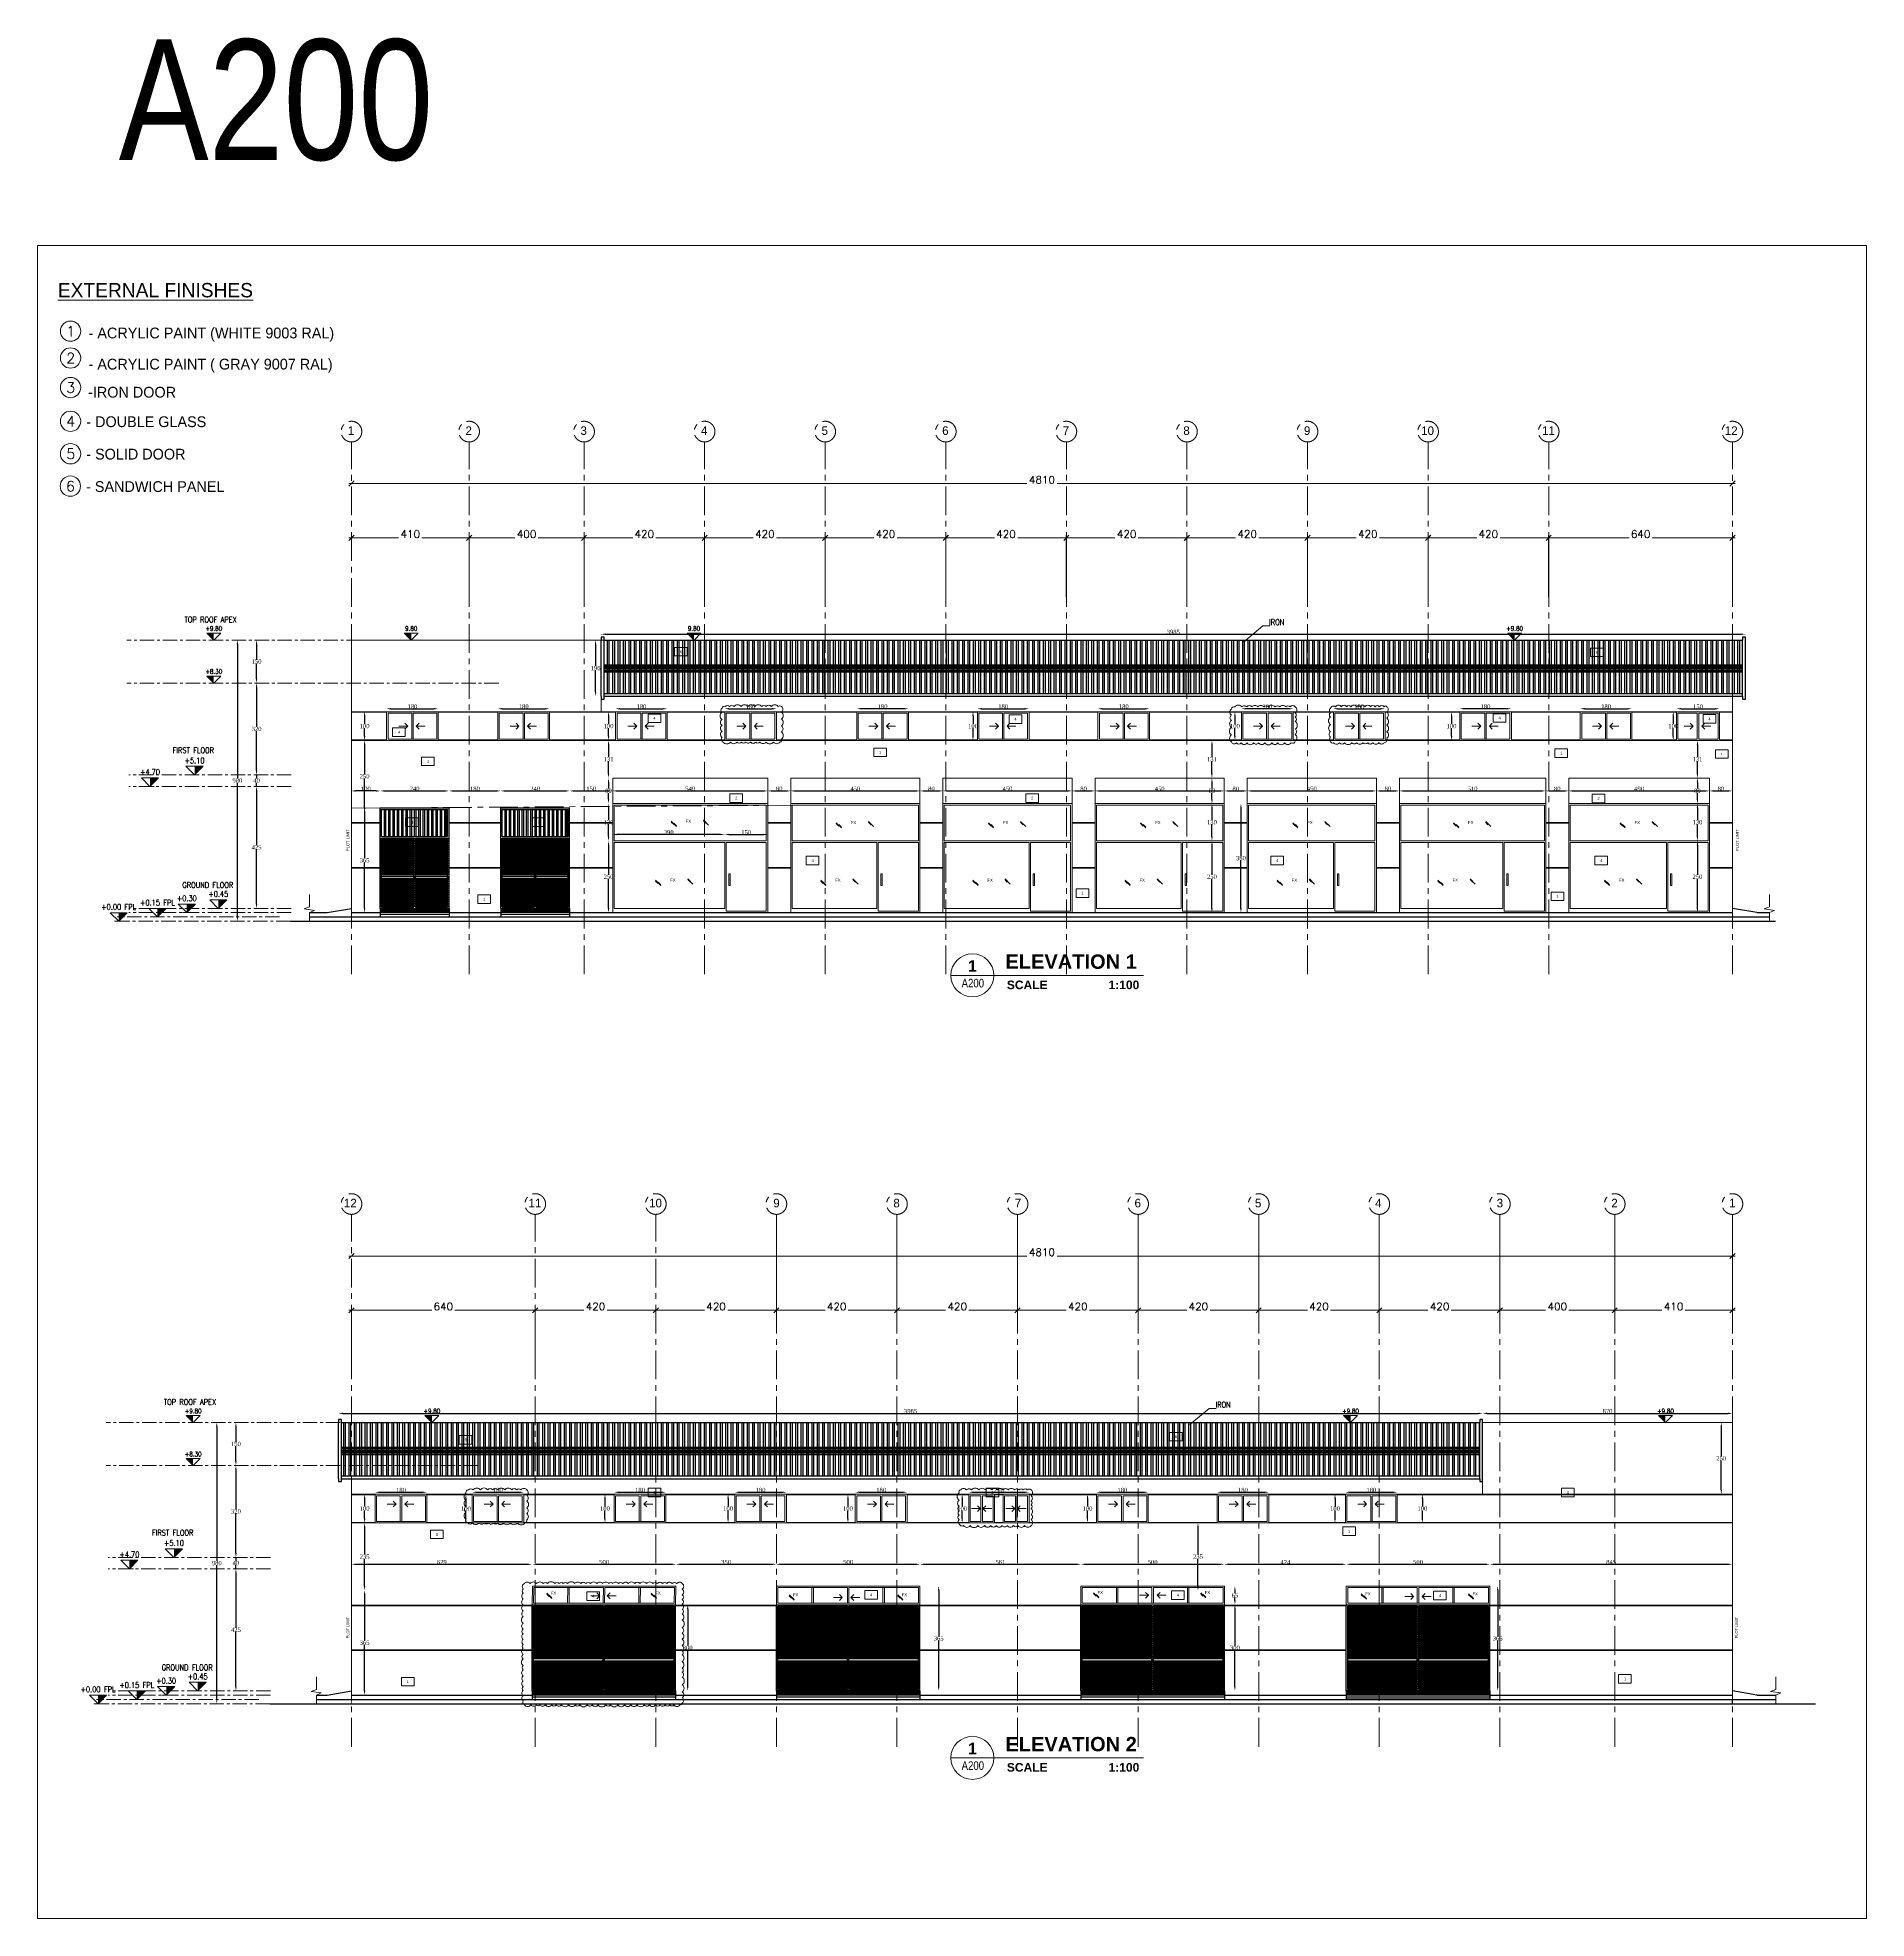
# Model space of a CAD drawing. Header units: millimetres. Extents: x -9083 to 924194, y -232449 to 321637.
# Drawn here: x -8100 to 55597, y 64923 to 130454 of the extents above; entities that cross this region are included whole.
import ezdxf
from ezdxf.enums import TextEntityAlignment as Align

# ---------------------------------------------------------------- set-up
doc = ezdxf.new("R2010")
doc.units = ezdxf.units.MM
doc.header["$LTSCALE"] = 400
doc.header["$MEASUREMENT"] = 0
doc.header["$PDMODE"] = 3
for name, pattern in [('CENTER', [2, 1.25, -0.25, 0.25, -0.25]), ('CENTERX2', [4, 2.5, -0.5, 0.5, -0.5]), ('DASHDOT', [1, 0.5, -0.25, 0, -0.25])]:
    doc.linetypes.add(name, pattern=pattern)
doc.layers.get('0').update_dxf_attribs({"lineweight": 0, "true_color": 0xff1414})
doc.layers.get('Defpoints').update_dxf_attribs({"color": 8, "lineweight": 5})
for name, color, linetype in [('A-400 ANNOT-TEXT', 7, 'Continuous'), ('DOORS', 1, 'Continuous'), ('ELE', 2, 'Continuous'), ('HACH', 8, 'Continuous')]:
    doc.layers.add(name, color=color, linetype=linetype)
doc.layers.add('AXIES', color=7, linetype='CENTER', lineweight=0, true_color=0x949596)
for name, color, linetype, lineweight in [('AXIS DIMENSION', 8, 'Continuous', 5), ('ELEVATION 00', 7, 'Continuous', 30), ('ELEVATION 01', 4, 'Continuous', 25), ('ELEVATION 02', 3, 'Continuous', 18), ('ELEVATION WINDOW', 5, 'Continuous', 5), ('FINISH', 3, 'Continuous', 9), ('GENERAL TEXT', 4, 'Continuous', 5), ('LEVEL SYMBOL', 8, 'Continuous', 5), ('LEVELS', 251, 'Continuous', 5), ('PLOT BOWNDARY', 1, 'DASHDOT', 50), ('REFER TILTLE 100', 7, 'Continuous', 5), ('REVC', 210, 'Continuous', 0), ('ROOMS DIMENSION', 3, 'Continuous', 5), ('STAIR', 1, 'Continuous', 5), ('TAG ELEVATIONS DETAIL', 8, 'Continuous', 9), ('TEXT DRAWING TITLE', 7, 'Continuous', 5), ('WALL PROPOSED', 255, 'Continuous', 30)]:
    doc.layers.add(name, color=color, linetype=linetype, lineweight=lineweight)
doc.styles.add('arial', font='arial.ttf', dxfattribs={"width": 0.8, "height": 2.2})
doc.styles.add('ARIAL-TITLE', font='arialbd.ttf')
doc.styles.add('COMP', font='complex_.ttf')
doc.styles.add('ROMAN', font='times.ttf')
doc.styles.add('ROMAN-0.7', font='romans.shx', dxfattribs={"width": 0.7})
doc.styles.add('ROMANS-0.8', font='romans.shx', dxfattribs={"width": 0.8})
doc.styles.add('ROMANS-TITLE', font='ROMANS.shx', dxfattribs={"width": 0.8})
doc.styles.add('ROMANT', font='romant.shx')
doc.styles.get("Standard").update_dxf_attribs({"font": 'GOTHIC.TTF', "height": 220})
doc.styles.add('WA-GV03-ELEV & SEC.-TYPE A$0$BOLD', font='romantic.ttf')
doc.styles.add('WA-GV03-ELEV & SEC.-TYPE A$0$Standard', font='arial.ttf')
doc.styles.add('XREF$0$STANDARD', font='verdana.ttf')
doc.dimstyles.new('AXIS DIMENSION', dxfattribs={"dimscale": 1.2, "dimtxt": 220, "dimasz": 150, "dimexe": 75, "dimexo": 200, "dimgap": 50, "dimtad": 0, "dimdec": 0, "dimlfac": 0.1, "dimzin": 0, "dimdsep": 46, "dimtxsty": 'ROMANT', "dimblk": 'OBLIQUE', "dimcen": 200, "dimdle": 75, "dimclrd": 17, "dimclre": 94, "dimclrt": 3, "dimadec": 0, "dimazin": 0, "dimtfac": 0.5, "dimtdec": 0, "dimtix": 1, "dimtofl": 0, "dimtmove": 2, "dimatfit": 2, "dimfxl": 100, "dimtvp": 0.5, "dimtolj": 1, "dimtzin": 0, "dimlwd": -1, "dimlwe": -1, "dimarcsym": 0})
doc.dimstyles.new('DIM-200-100', dxfattribs={"dimtxt": 200, "dimasz": 100, "dimexe": 100, "dimexo": 100, "dimgap": 75, "dimtad": 1, "dimdec": 0, "dimzin": 12, "dimdsep": 46, "dimtxsty": 'ROMAN-0.7', "dimblk": 'ARCHTICK', "dimcen": 50, "dimdle": 100, "dimclrd": 8, "dimclre": 9, "dimclrt": 256, "dimadec": 0, "dimazin": 0, "dimtfac": 1, "dimtdec": 0, "dimtix": 1, "dimtmove": 2, "dimatfit": 3, "dimfxl": 1, "dimtolj": 1, "dimtzin": 0, "dimlwd": 9, "dimlwe": 5, "dimarcsym": 0})
doc.dimstyles.new('ELEV DIM', dxfattribs={"dimtxt": 150, "dimasz": 150, "dimexe": 0.06, "dimexo": 0.06, "dimgap": 0.03, "dimtad": 1, "dimtih": 1, "dimtoh": 1, "dimdec": 0, "dimlfac": 0.1, "dimzin": 13, "dimdsep": 46, "dimtxsty": 'ROMAN', "dimcen": 0.09, "dimdle": 0.06, "dimse1": 1, "dimse2": 1, "dimclrd": 256, "dimclre": 256, "dimclrt": 3, "dimadec": 0, "dimazin": 0, "dimtfac": 1, "dimtdec": 0, "dimtix": 1, "dimtmove": 2, "dimatfit": 3, "dimfxl": 0.06, "dimtolj": 1, "dimtzin": 0, "dimarcsym": 0})

# ---------------------------------------------------------------- blocks, each defined once
blk = doc.blocks.new('FINISHING TAG')
blk.add_circle((0, 0), 295)
at = {"style": 'COMP'}
blk.add_attdef('0', text='', height=250, dxfattribs=at).set_placement((4, -2), align=Align.MIDDLE)
blk = doc.blocks.new('A-DETAIL-TITLE-100')
at = {"layer": 'TEXT DRAWING TITLE', "linetype": 'Continuous'}
blk.add_line((0, 0), (-1500, 0), dxfattribs=at)
blk.add_circle((-750, 0), 750, dxfattribs=at)
at = {"layer": 'TEXT DRAWING TITLE', "style": 'ARIAL-TITLE'}
for tag, p, height in [('TITLE1', (450, 937), 500), ('SCALE1', (450, -480), 300), ('SCALE2', (2479, -480), 300)]:
    blk.add_attdef(tag, p, '', height=height, dxfattribs=at)
at = {"layer": 'TEXT DRAWING TITLE', "color": 7, "style": 'ARIAL-TITLE'}
blk.add_attdef('TITLE2_001', (435, 228), '', height=500, dxfattribs=at)
at = {"layer": 'TEXT DRAWING TITLE', "linetype": 'Continuous', "style": 'ARIAL-TITLE'}
blk.add_attdef('DRWG-NO', text='', height=400, dxfattribs=at).set_placement((-751, 326), align=Align.MIDDLE)
at = {"layer": 'TEXT DRAWING TITLE', "linetype": 'Continuous', "style": 'arial', "width": 0.8}
blk.add_attdef('DRAWING-REF', text='', height=300, dxfattribs=at).set_placement((-735, -270), align=Align.MIDDLE)
blk = doc.blocks.new('_Oblique')
at = {"color": 0, "linetype": 'ByBlock', "lineweight": -2}
blk.add_line((-0.5, -0.5), (0.5, 0.5), dxfattribs=at)
blk = doc.blocks.new('*D244')
at = {"layer": 'AXIS DIMENSION', "color": 17, "ltscale": 20, "transparency": 16777216}
for p, q in [((6077493, 710989), (6079226, 710989)), ((6081771, 710989), (6080037, 710989))]:
    blk.add_line(p, q, dxfattribs=at)
at = {"layer": 'AXIS DIMENSION', "color": 94, "ltscale": 20, "transparency": 16777216}
for p, q in [((6077583, 710864), (6077583, 710899)), ((6081681, 710864), (6081681, 710899))]:
    blk.add_line(p, q, dxfattribs=at)
at = {"layer": 'Defpoints', "color": 0, "ltscale": 20, "transparency": 16777216}
for p in [(6077583, 711104), (6081681, 711104), (6081681, 710989)]:
    blk.add_point(p, dxfattribs=at)
at = {"layer": 'AXIS DIMENSION', "color": 17, "ltscale": 20, "transparency": 16777216, "xscale": 179.9999999999999, "yscale": 179.9999999999999, "zscale": 179.9999999999999, "rotation": 180}
blk.add_blockref('_Oblique', (6077583, 710989), dxfattribs=at)
at = {"layer": 'AXIS DIMENSION', "color": 17, "ltscale": 20, "transparency": 16777216, "xscale": 179.9999999999999, "yscale": 179.9999999999999, "zscale": 179.9999999999999}
blk.add_blockref('_Oblique', (6081681, 710989), dxfattribs=at)
at = {"layer": 'AXIS DIMENSION', "color": 3, "ltscale": 20, "transparency": 16777216, "insert": (6079632, 711121), "char_height": 264, "attachment_point": 5, "style": 'ROMANT'}
blk.add_mtext('\\A1;410', dxfattribs=at)
blk = doc.blocks.new('*D234')
at = {"layer": 'AXIS DIMENSION', "color": 94, "ltscale": 20, "transparency": 16777216}
for p, q in [((6085684, 708928), (6085684, 711079)), ((6089883, 708928), (6089883, 711079))]:
    blk.add_line(p, q, dxfattribs=at)
at = {"layer": 'AXIS DIMENSION', "color": 17, "ltscale": 20, "transparency": 16777216}
for p, q in [((6085594, 710989), (6087378, 710989)), ((6089973, 710989), (6088189, 710989))]:
    blk.add_line(p, q, dxfattribs=at)
at = {"layer": 'Defpoints', "color": 0, "ltscale": 20, "transparency": 16777216}
for p in [(6089883, 710989), (6085684, 708688), (6089883, 708688)]:
    blk.add_point(p, dxfattribs=at)
at = {"layer": 'AXIS DIMENSION', "color": 17, "ltscale": 20, "transparency": 16777216, "xscale": 179.9999999999999, "yscale": 179.9999999999999, "zscale": 179.9999999999999, "rotation": 180}
blk.add_blockref('_Oblique', (6085684, 710989), dxfattribs=at)
at = {"layer": 'AXIS DIMENSION', "color": 17, "ltscale": 20, "transparency": 16777216, "xscale": 179.9999999999999, "yscale": 179.9999999999999, "zscale": 179.9999999999999}
blk.add_blockref('_Oblique', (6089883, 710989), dxfattribs=at)
at = {"layer": 'AXIS DIMENSION', "color": 3, "ltscale": 20, "transparency": 16777216, "insert": (6087783, 711121), "char_height": 264, "attachment_point": 5, "style": 'ROMANT'}
blk.add_mtext('\\A1;420', dxfattribs=at)
blk = doc.blocks.new('*D235')
at = {"layer": 'AXIS DIMENSION', "color": 94, "ltscale": 20, "transparency": 16777216}
for p, q in [((6089883, 708928), (6089883, 711079)), ((6094081, 708928), (6094081, 711079))]:
    blk.add_line(p, q, dxfattribs=at)
at = {"layer": 'AXIS DIMENSION', "color": 17, "ltscale": 20, "transparency": 16777216}
for p, q in [((6089793, 710989), (6091576, 710989)), ((6094171, 710989), (6092387, 710989))]:
    blk.add_line(p, q, dxfattribs=at)
at = {"layer": 'Defpoints', "color": 0, "ltscale": 20, "transparency": 16777216}
for p in [(6094081, 710989), (6089883, 708688), (6094081, 708688)]:
    blk.add_point(p, dxfattribs=at)
at = {"layer": 'AXIS DIMENSION', "color": 17, "ltscale": 20, "transparency": 16777216, "xscale": 179.9999999999999, "yscale": 179.9999999999999, "zscale": 179.9999999999999, "rotation": 180}
blk.add_blockref('_Oblique', (6089883, 710989), dxfattribs=at)
at = {"layer": 'AXIS DIMENSION', "color": 17, "ltscale": 20, "transparency": 16777216, "xscale": 179.9999999999999, "yscale": 179.9999999999999, "zscale": 179.9999999999999}
blk.add_blockref('_Oblique', (6094081, 710989), dxfattribs=at)
at = {"layer": 'AXIS DIMENSION', "color": 3, "ltscale": 20, "transparency": 16777216, "insert": (6091982, 711121), "char_height": 264, "attachment_point": 5, "style": 'ROMANT'}
blk.add_mtext('\\A1;420', dxfattribs=at)
blk = doc.blocks.new('*D236')
at = {"layer": 'AXIS DIMENSION', "color": 94, "ltscale": 20, "transparency": 16777216}
for p, q in [((6094083, 708928), (6094083, 711079)), ((6098281, 708928), (6098281, 711079))]:
    blk.add_line(p, q, dxfattribs=at)
at = {"layer": 'AXIS DIMENSION', "color": 17, "ltscale": 20, "transparency": 16777216}
for p, q in [((6093993, 710989), (6095776, 710989)), ((6098371, 710989), (6096587, 710989))]:
    blk.add_line(p, q, dxfattribs=at)
at = {"layer": 'Defpoints', "color": 0, "ltscale": 20, "transparency": 16777216}
for p in [(6098281, 710989), (6094083, 708688), (6098281, 708688)]:
    blk.add_point(p, dxfattribs=at)
at = {"layer": 'AXIS DIMENSION', "color": 17, "ltscale": 20, "transparency": 16777216, "xscale": 179.9999999999999, "yscale": 179.9999999999999, "zscale": 179.9999999999999, "rotation": 180}
blk.add_blockref('_Oblique', (6094083, 710989), dxfattribs=at)
at = {"layer": 'AXIS DIMENSION', "color": 17, "ltscale": 20, "transparency": 16777216, "xscale": 179.9999999999999, "yscale": 179.9999999999999, "zscale": 179.9999999999999}
blk.add_blockref('_Oblique', (6098281, 710989), dxfattribs=at)
at = {"layer": 'AXIS DIMENSION', "color": 3, "ltscale": 20, "transparency": 16777216, "insert": (6096182, 711121), "char_height": 264, "attachment_point": 5, "style": 'ROMANT'}
blk.add_mtext('\\A1;420', dxfattribs=at)
blk = doc.blocks.new('*D237')
at = {"layer": 'AXIS DIMENSION', "color": 94, "ltscale": 20, "transparency": 16777216}
for p, q in [((6098283, 708928), (6098283, 711079)), ((6102481, 708928), (6102481, 711079))]:
    blk.add_line(p, q, dxfattribs=at)
at = {"layer": 'AXIS DIMENSION', "color": 17, "ltscale": 20, "transparency": 16777216}
for p, q in [((6098193, 710989), (6099976, 710989)), ((6102571, 710989), (6100787, 710989))]:
    blk.add_line(p, q, dxfattribs=at)
at = {"layer": 'Defpoints', "color": 0, "ltscale": 20, "transparency": 16777216}
for p in [(6102481, 710989), (6098283, 708688), (6102481, 708688)]:
    blk.add_point(p, dxfattribs=at)
at = {"layer": 'AXIS DIMENSION', "color": 17, "ltscale": 20, "transparency": 16777216, "xscale": 179.9999999999999, "yscale": 179.9999999999999, "zscale": 179.9999999999999, "rotation": 180}
blk.add_blockref('_Oblique', (6098283, 710989), dxfattribs=at)
at = {"layer": 'AXIS DIMENSION', "color": 17, "ltscale": 20, "transparency": 16777216, "xscale": 179.9999999999999, "yscale": 179.9999999999999, "zscale": 179.9999999999999}
blk.add_blockref('_Oblique', (6102481, 710989), dxfattribs=at)
at = {"layer": 'AXIS DIMENSION', "color": 3, "ltscale": 20, "transparency": 16777216, "insert": (6100382, 711121), "char_height": 264, "attachment_point": 5, "style": 'ROMANT'}
blk.add_mtext('\\A1;420', dxfattribs=at)
blk = doc.blocks.new('*D238')
at = {"layer": 'AXIS DIMENSION', "color": 94, "ltscale": 20, "transparency": 16777216}
for p, q in [((6102483, 708928), (6102483, 711079)), ((6106681, 708928), (6106681, 711079))]:
    blk.add_line(p, q, dxfattribs=at)
at = {"layer": 'AXIS DIMENSION', "color": 17, "ltscale": 20, "transparency": 16777216}
for p, q in [((6102393, 710989), (6104176, 710989)), ((6106771, 710989), (6104987, 710989))]:
    blk.add_line(p, q, dxfattribs=at)
at = {"layer": 'Defpoints', "color": 0, "ltscale": 20, "transparency": 16777216}
for p in [(6106681, 710989), (6102483, 708688), (6106681, 708688)]:
    blk.add_point(p, dxfattribs=at)
at = {"layer": 'AXIS DIMENSION', "color": 17, "ltscale": 20, "transparency": 16777216, "xscale": 179.9999999999999, "yscale": 179.9999999999999, "zscale": 179.9999999999999, "rotation": 180}
blk.add_blockref('_Oblique', (6102483, 710989), dxfattribs=at)
at = {"layer": 'AXIS DIMENSION', "color": 17, "ltscale": 20, "transparency": 16777216, "xscale": 179.9999999999999, "yscale": 179.9999999999999, "zscale": 179.9999999999999}
blk.add_blockref('_Oblique', (6106681, 710989), dxfattribs=at)
at = {"layer": 'AXIS DIMENSION', "color": 3, "ltscale": 20, "transparency": 16777216, "insert": (6104582, 711121), "char_height": 264, "attachment_point": 5, "style": 'ROMANT'}
blk.add_mtext('\\A1;420', dxfattribs=at)
blk = doc.blocks.new('*D239')
at = {"layer": 'AXIS DIMENSION', "color": 94, "ltscale": 20, "transparency": 16777216}
for p, q in [((6106683, 708928), (6106683, 711079)), ((6110881, 708928), (6110881, 711079))]:
    blk.add_line(p, q, dxfattribs=at)
at = {"layer": 'AXIS DIMENSION', "color": 17, "ltscale": 20, "transparency": 16777216}
for p, q in [((6106593, 710989), (6108376, 710989)), ((6110971, 710989), (6109187, 710989))]:
    blk.add_line(p, q, dxfattribs=at)
at = {"layer": 'Defpoints', "color": 0, "ltscale": 20, "transparency": 16777216}
for p in [(6110881, 710989), (6106683, 708688), (6110881, 708688)]:
    blk.add_point(p, dxfattribs=at)
at = {"layer": 'AXIS DIMENSION', "color": 17, "ltscale": 20, "transparency": 16777216, "xscale": 179.9999999999999, "yscale": 179.9999999999999, "zscale": 179.9999999999999, "rotation": 180}
blk.add_blockref('_Oblique', (6106683, 710989), dxfattribs=at)
at = {"layer": 'AXIS DIMENSION', "color": 17, "ltscale": 20, "transparency": 16777216, "xscale": 179.9999999999999, "yscale": 179.9999999999999, "zscale": 179.9999999999999}
blk.add_blockref('_Oblique', (6110881, 710989), dxfattribs=at)
at = {"layer": 'AXIS DIMENSION', "color": 3, "ltscale": 20, "transparency": 16777216, "insert": (6108782, 711121), "char_height": 264, "attachment_point": 5, "style": 'ROMANT'}
blk.add_mtext('\\A1;420', dxfattribs=at)
blk = doc.blocks.new('*D240')
at = {"layer": 'AXIS DIMENSION', "color": 94, "ltscale": 20, "transparency": 16777216}
for p, q in [((6110883, 708928), (6110883, 711079)), ((6115081, 708928), (6115081, 711079))]:
    blk.add_line(p, q, dxfattribs=at)
at = {"layer": 'AXIS DIMENSION', "color": 17, "ltscale": 20, "transparency": 16777216}
for p, q in [((6110793, 710989), (6112576, 710989)), ((6115171, 710989), (6113387, 710989))]:
    blk.add_line(p, q, dxfattribs=at)
at = {"layer": 'Defpoints', "color": 0, "ltscale": 20, "transparency": 16777216}
for p in [(6115081, 710989), (6110883, 708688), (6115081, 708688)]:
    blk.add_point(p, dxfattribs=at)
at = {"layer": 'AXIS DIMENSION', "color": 17, "ltscale": 20, "transparency": 16777216, "xscale": 179.9999999999999, "yscale": 179.9999999999999, "zscale": 179.9999999999999, "rotation": 180}
blk.add_blockref('_Oblique', (6110883, 710989), dxfattribs=at)
at = {"layer": 'AXIS DIMENSION', "color": 17, "ltscale": 20, "transparency": 16777216, "xscale": 179.9999999999999, "yscale": 179.9999999999999, "zscale": 179.9999999999999}
blk.add_blockref('_Oblique', (6115081, 710989), dxfattribs=at)
at = {"layer": 'AXIS DIMENSION', "color": 3, "ltscale": 20, "transparency": 16777216, "insert": (6112982, 711121), "char_height": 264, "attachment_point": 5, "style": 'ROMANT'}
blk.add_mtext('\\A1;420', dxfattribs=at)
blk = doc.blocks.new('*D241')
at = {"layer": 'AXIS DIMENSION', "color": 94, "ltscale": 20, "transparency": 16777216}
for p, q in [((6115083, 708928), (6115083, 711079)), ((6119281, 708928), (6119281, 711079))]:
    blk.add_line(p, q, dxfattribs=at)
at = {"layer": 'AXIS DIMENSION', "color": 17, "ltscale": 20, "transparency": 16777216}
for p, q in [((6114993, 710989), (6116776, 710989)), ((6119371, 710989), (6117587, 710989))]:
    blk.add_line(p, q, dxfattribs=at)
at = {"layer": 'Defpoints', "color": 0, "ltscale": 20, "transparency": 16777216}
for p in [(6119281, 710989), (6115083, 708688), (6119281, 708688)]:
    blk.add_point(p, dxfattribs=at)
at = {"layer": 'AXIS DIMENSION', "color": 17, "ltscale": 20, "transparency": 16777216, "xscale": 179.9999999999999, "yscale": 179.9999999999999, "zscale": 179.9999999999999, "rotation": 180}
blk.add_blockref('_Oblique', (6115083, 710989), dxfattribs=at)
at = {"layer": 'AXIS DIMENSION', "color": 17, "ltscale": 20, "transparency": 16777216, "xscale": 179.9999999999999, "yscale": 179.9999999999999, "zscale": 179.9999999999999}
blk.add_blockref('_Oblique', (6119281, 710989), dxfattribs=at)
at = {"layer": 'AXIS DIMENSION', "color": 3, "ltscale": 20, "transparency": 16777216, "insert": (6117182, 711121), "char_height": 264, "attachment_point": 5, "style": 'ROMANT'}
blk.add_mtext('\\A1;420', dxfattribs=at)
blk = doc.blocks.new('*D242')
at = {"layer": 'AXIS DIMENSION', "color": 94, "ltscale": 20, "transparency": 16777216}
for p, q in [((6119283, 708928), (6119283, 711079)), ((6125683, 708928), (6125683, 711079))]:
    blk.add_line(p, q, dxfattribs=at)
at = {"layer": 'AXIS DIMENSION', "color": 17, "ltscale": 20, "transparency": 16777216}
for p, q in [((6119193, 710989), (6122083, 710989)), ((6125773, 710989), (6122882, 710989))]:
    blk.add_line(p, q, dxfattribs=at)
at = {"layer": 'Defpoints', "color": 0, "ltscale": 20, "transparency": 16777216}
for p in [(6125683, 710989), (6119283, 708688), (6125683, 708688)]:
    blk.add_point(p, dxfattribs=at)
at = {"layer": 'AXIS DIMENSION', "color": 17, "ltscale": 20, "transparency": 16777216, "xscale": 179.9999999999999, "yscale": 179.9999999999999, "zscale": 179.9999999999999, "rotation": 180}
blk.add_blockref('_Oblique', (6119283, 710989), dxfattribs=at)
at = {"layer": 'AXIS DIMENSION', "color": 17, "ltscale": 20, "transparency": 16777216, "xscale": 179.9999999999999, "yscale": 179.9999999999999, "zscale": 179.9999999999999}
blk.add_blockref('_Oblique', (6125683, 710989), dxfattribs=at)
at = {"layer": 'AXIS DIMENSION', "color": 3, "ltscale": 20, "transparency": 16777216, "insert": (6122483, 711121), "char_height": 264, "attachment_point": 5, "style": 'ROMANT'}
blk.add_mtext('\\A1;640', dxfattribs=at)
blk = doc.blocks.new('*D176')
at = {"layer": 'AXIS DIMENSION', "color": 17, "ltscale": 20, "transparency": 16777216}
for p, q in [((6077493, 712341), (6101101, 712341)), ((6125773, 712341), (6102164, 712341))]:
    blk.add_line(p, q, dxfattribs=at)
at = {"layer": 'AXIS DIMENSION', "color": 94, "ltscale": 20, "transparency": 16777216}
for p, q in [((6077583, 712536), (6077583, 712431)), ((6125683, 712536), (6125683, 712431))]:
    blk.add_line(p, q, dxfattribs=at)
at = {"layer": 'Defpoints', "color": 0, "ltscale": 20, "transparency": 16777216}
for p in [(6125683, 712341), (6077583, 712296), (6125683, 712296)]:
    blk.add_point(p, dxfattribs=at)
at = {"layer": 'AXIS DIMENSION', "color": 17, "ltscale": 20, "transparency": 16777216, "xscale": 179.9999999999999, "yscale": 179.9999999999999, "zscale": 179.9999999999999, "rotation": 180}
blk.add_blockref('_Oblique', (6077583, 712341), dxfattribs=at)
at = {"layer": 'AXIS DIMENSION', "color": 17, "ltscale": 20, "transparency": 16777216, "xscale": 179.9999999999999, "yscale": 179.9999999999999, "zscale": 179.9999999999999}
blk.add_blockref('_Oblique', (6125683, 712341), dxfattribs=at)
at = {"layer": 'AXIS DIMENSION', "color": 3, "ltscale": 20, "transparency": 16777216, "insert": (6101633, 712473), "char_height": 264, "attachment_point": 5, "style": 'ROMANT'}
blk.add_mtext('\\A1;4810', dxfattribs=at)
blk = doc.blocks.new('*D243')
at = {"layer": 'AXIS DIMENSION', "color": 94, "ltscale": 20, "transparency": 16777216}
for p, q in [((6081681, 708612), (6081681, 711079)), ((6085684, 708928), (6085684, 711079))]:
    blk.add_line(p, q, dxfattribs=at)
at = {"layer": 'AXIS DIMENSION', "color": 17, "ltscale": 20, "transparency": 16777216}
for p, q in [((6081591, 710989), (6083277, 710989)), ((6085774, 710989), (6084088, 710989))]:
    blk.add_line(p, q, dxfattribs=at)
at = {"layer": 'Defpoints', "color": 0, "ltscale": 20, "transparency": 16777216}
for p in [(6085684, 710989), (6085684, 708688), (6081681, 708372)]:
    blk.add_point(p, dxfattribs=at)
at = {"layer": 'AXIS DIMENSION', "color": 17, "ltscale": 20, "transparency": 16777216, "xscale": 179.9999999999999, "yscale": 179.9999999999999, "zscale": 179.9999999999999, "rotation": 180}
blk.add_blockref('_Oblique', (6081681, 710989), dxfattribs=at)
at = {"layer": 'AXIS DIMENSION', "color": 17, "ltscale": 20, "transparency": 16777216, "xscale": 179.9999999999999, "yscale": 179.9999999999999, "zscale": 179.9999999999999}
blk.add_blockref('_Oblique', (6085684, 710989), dxfattribs=at)
at = {"layer": 'AXIS DIMENSION', "color": 3, "ltscale": 20, "transparency": 16777216, "insert": (6083683, 711121), "char_height": 264, "attachment_point": 5, "style": 'ROMANT'}
blk.add_mtext('\\A1;400', dxfattribs=at)
blk = doc.blocks.new('*D318')
at = {"layer": 'Defpoints', "color": 0, "transparency": 16777216}
for p in [(4055, 106956), (5855, 107070), (5855, 106956)]:
    blk.add_point(p, dxfattribs=at)
at = {"layer": 'ROOMS DIMENSION', "lineweight": -2, "transparency": 16777216}
blk.add_line((4205, 107070), (5705, 107070), dxfattribs=at)
at = {"layer": 'ROOMS DIMENSION', "transparency": 16777216}
for points in [[(4205, 107095), (4205, 107045), (4055, 107070)], [(5705, 107095), (5705, 107045), (5855, 107070)]]:
    blk.add_solid(points, dxfattribs=at)
at = {"layer": 'ROOMS DIMENSION', "color": 3, "transparency": 16777216, "insert": (4955, 107147), "char_height": 150, "attachment_point": 5, "style": 'ROMAN'}
blk.add_mtext('\\A1;180', dxfattribs=at)
blk = doc.blocks.new('*D319')
at = {"layer": 'Defpoints', "color": 0, "transparency": 16777216}
for p in [(7931, 106956), (9731, 107070), (9731, 106956)]:
    blk.add_point(p, dxfattribs=at)
at = {"layer": 'ROOMS DIMENSION', "lineweight": -2, "transparency": 16777216}
blk.add_line((8081, 107070), (9581, 107070), dxfattribs=at)
at = {"layer": 'ROOMS DIMENSION', "transparency": 16777216}
for points in [[(8081, 107095), (8081, 107045), (7931, 107070)], [(9581, 107095), (9581, 107045), (9731, 107070)]]:
    blk.add_solid(points, dxfattribs=at)
at = {"layer": 'ROOMS DIMENSION', "color": 3, "transparency": 16777216, "insert": (8831, 107147), "char_height": 150, "attachment_point": 5, "style": 'ROMAN'}
blk.add_mtext('\\A1;180', dxfattribs=at)
blk = doc.blocks.new('*D320')
at = {"layer": 'Defpoints', "color": 0, "transparency": 16777216}
for p in [(12032, 106956), (13832, 107070), (13832, 106956)]:
    blk.add_point(p, dxfattribs=at)
at = {"layer": 'ROOMS DIMENSION', "lineweight": -2, "transparency": 16777216}
blk.add_line((12182, 107070), (13682, 107070), dxfattribs=at)
at = {"layer": 'ROOMS DIMENSION', "transparency": 16777216}
for points in [[(12182, 107095), (12182, 107045), (12032, 107070)], [(13682, 107095), (13682, 107045), (13832, 107070)]]:
    blk.add_solid(points, dxfattribs=at)
at = {"layer": 'ROOMS DIMENSION', "color": 3, "transparency": 16777216, "insert": (12932, 107147), "char_height": 150, "attachment_point": 5, "style": 'ROMAN'}
blk.add_mtext('\\A1;180', dxfattribs=at)
blk = doc.blocks.new('*D321')
at = {"layer": 'Defpoints', "color": 0, "transparency": 16777216}
for p in [(15831, 106956), (17631, 107070), (17631, 106956)]:
    blk.add_point(p, dxfattribs=at)
at = {"layer": 'ROOMS DIMENSION', "lineweight": -2, "transparency": 16777216}
blk.add_line((15981, 107070), (17481, 107070), dxfattribs=at)
at = {"layer": 'ROOMS DIMENSION', "transparency": 16777216}
for points in [[(15981, 107095), (15981, 107045), (15831, 107070)], [(17481, 107095), (17481, 107045), (17631, 107070)]]:
    blk.add_solid(points, dxfattribs=at)
at = {"layer": 'ROOMS DIMENSION', "color": 3, "transparency": 16777216, "insert": (16731, 107147), "char_height": 150, "attachment_point": 5, "style": 'ROMAN'}
blk.add_mtext('\\A1;180', dxfattribs=at)
blk = doc.blocks.new('*D322')
at = {"layer": 'Defpoints', "color": 0, "transparency": 16777216}
for p in [(45631, 106956), (47431, 107070), (47431, 106956)]:
    blk.add_point(p, dxfattribs=at)
at = {"layer": 'ROOMS DIMENSION', "lineweight": -2, "transparency": 16777216}
blk.add_line((45781, 107070), (47281, 107070), dxfattribs=at)
at = {"layer": 'ROOMS DIMENSION', "transparency": 16777216}
for points in [[(45781, 107095), (45781, 107045), (45631, 107070)], [(47281, 107095), (47281, 107045), (47431, 107070)]]:
    blk.add_solid(points, dxfattribs=at)
at = {"layer": 'ROOMS DIMENSION', "color": 3, "transparency": 16777216, "insert": (46531, 107147), "char_height": 150, "attachment_point": 5, "style": 'ROMAN'}
blk.add_mtext('\\A1;180', dxfattribs=at)
blk = doc.blocks.new('*D323')
at = {"layer": 'Defpoints', "color": 0, "transparency": 16777216}
for p in [(48981, 106956), (50481, 107070), (50481, 106956)]:
    blk.add_point(p, dxfattribs=at)
at = {"layer": 'ROOMS DIMENSION', "lineweight": -2, "transparency": 16777216}
blk.add_line((49131, 107070), (50331, 107070), dxfattribs=at)
at = {"layer": 'ROOMS DIMENSION', "transparency": 16777216}
for points in [[(49131, 107095), (49131, 107045), (48981, 107070)], [(50331, 107095), (50331, 107045), (50481, 107070)]]:
    blk.add_solid(points, dxfattribs=at)
at = {"layer": 'ROOMS DIMENSION', "color": 3, "transparency": 16777216, "insert": (49731, 107147), "char_height": 150, "attachment_point": 5, "style": 'ROMAN'}
blk.add_mtext('\\A1;150', dxfattribs=at)
blk = doc.blocks.new('*D324')
at = {"layer": 'Defpoints', "color": 0, "transparency": 16777216}
for p in [(3384, 106965), (3289, 105965), (3384, 105965)]:
    blk.add_point(p, dxfattribs=at)
at = {"layer": 'ROOMS DIMENSION', "lineweight": -2, "transparency": 16777216}
for p, q in [((3289, 106815), (3289, 106541)), ((3289, 106115), (3289, 106389))]:
    blk.add_line(p, q, dxfattribs=at)
at = {"layer": 'ROOMS DIMENSION', "transparency": 16777216}
for points in [[(3264, 106815), (3314, 106815), (3289, 106965)], [(3264, 106115), (3314, 106115), (3289, 105965)]]:
    blk.add_solid(points, dxfattribs=at)
at = {"layer": 'ROOMS DIMENSION', "color": 3, "transparency": 16777216, "insert": (3289, 106465), "char_height": 150, "attachment_point": 5, "style": 'ROMAN'}
blk.add_mtext('\\A1;100', dxfattribs=at)
blk = doc.blocks.new('*D325')
at = {"layer": 'Defpoints', "color": 0, "transparency": 16777216}
for p in [(3384, 105965), (3289, 103465), (3831, 103465)]:
    blk.add_point(p, dxfattribs=at)
at = {"layer": 'ROOMS DIMENSION', "lineweight": -2, "transparency": 16777216}
for p, q in [((3289, 105815), (3289, 104791)), ((3289, 103615), (3289, 104639))]:
    blk.add_line(p, q, dxfattribs=at)
at = {"layer": 'ROOMS DIMENSION', "transparency": 16777216}
for points in [[(3264, 105815), (3314, 105815), (3289, 105965)], [(3264, 103615), (3314, 103615), (3289, 103465)]]:
    blk.add_solid(points, dxfattribs=at)
at = {"layer": 'ROOMS DIMENSION', "color": 3, "transparency": 16777216, "insert": (3289, 104715), "char_height": 150, "attachment_point": 5, "style": 'ROMAN'}
blk.add_mtext('\\A1;250', dxfattribs=at)
blk = doc.blocks.new('*D332')
at = {"layer": 'Defpoints', "color": 0, "transparency": 16777216}
for p in [(3831, 103615), (3289, 99967), (3831, 99967, 0)]:
    blk.add_point(p, dxfattribs=at)
at = {"layer": 'ROOMS DIMENSION', "lineweight": -2, "transparency": 16777216}
for p, q in [((3289, 103465), (3289, 101867)), ((3289, 100117), (3289, 101715))]:
    blk.add_line(p, q, dxfattribs=at)
at = {"layer": 'ROOMS DIMENSION', "transparency": 16777216}
for points in [[(3264, 103465), (3314, 103465), (3289, 103615)], [(3264, 100117), (3314, 100117), (3289, 99967)]]:
    blk.add_solid(points, dxfattribs=at)
at = {"layer": 'ROOMS DIMENSION', "color": 3, "transparency": 16777216, "insert": (3289, 101791), "char_height": 150, "attachment_point": 5, "style": 'ROMAN'}
blk.add_mtext('\\A1;365', dxfattribs=at)
blk = doc.blocks.new('*D326')
at = {"layer": 'Defpoints', "color": 0, "transparency": 16777216}
for p in [(2831, 104206), (2831, 103926), (3831, 103926)]:
    blk.add_point(p, dxfattribs=at)
at = {"layer": 'ELEVATION 02', "lineweight": -2, "transparency": 16777216}
blk.add_line((3681, 104206), (2981, 104206), dxfattribs=at)
at = {"layer": 'ELEVATION 02', "transparency": 16777216}
for points in [[(2981, 104231), (2981, 104181), (2831, 104206)], [(3681, 104231), (3681, 104181), (3831, 104206)]]:
    blk.add_solid(points, dxfattribs=at)
at = {"layer": 'ELEVATION 02', "color": 3, "transparency": 16777216, "insert": (3331, 104282), "char_height": 150, "attachment_point": 5, "style": 'ROMAN'}
blk.add_mtext('\\A1;100', dxfattribs=at)
blk = doc.blocks.new('*D327')
at = {"layer": 'Defpoints', "color": 0, "transparency": 16777216}
for p in [(6231, 104206), (3831, 103926), (6231, 103926)]:
    blk.add_point(p, dxfattribs=at)
at = {"layer": 'ROOMS DIMENSION', "lineweight": -2, "transparency": 16777216}
blk.add_line((3981, 104206), (6081, 104206), dxfattribs=at)
at = {"layer": 'ROOMS DIMENSION', "transparency": 16777216}
for points in [[(3981, 104231), (3981, 104181), (3831, 104206)], [(6081, 104231), (6081, 104181), (6231, 104206)]]:
    blk.add_solid(points, dxfattribs=at)
at = {"layer": 'ROOMS DIMENSION', "color": 3, "transparency": 16777216, "insert": (5031, 104282), "char_height": 150, "attachment_point": 5, "style": 'ROMAN'}
blk.add_mtext('\\A1;240', dxfattribs=at)
blk = doc.blocks.new('*D328')
at = {"layer": 'Defpoints', "color": 0, "transparency": 16777216}
for p in [(8031, 104206), (6231, 103926), (8031, 103926)]:
    blk.add_point(p, dxfattribs=at)
at = {"layer": 'ROOMS DIMENSION', "lineweight": -2, "transparency": 16777216}
blk.add_line((6381, 104206), (7881, 104206), dxfattribs=at)
at = {"layer": 'ROOMS DIMENSION', "transparency": 16777216}
for points in [[(6381, 104231), (6381, 104181), (6231, 104206)], [(7881, 104231), (7881, 104181), (8031, 104206)]]:
    blk.add_solid(points, dxfattribs=at)
at = {"layer": 'ROOMS DIMENSION', "color": 3, "transparency": 16777216, "insert": (7131, 104282), "char_height": 150, "attachment_point": 5, "style": 'ROMAN'}
blk.add_mtext('\\A1;180', dxfattribs=at)
blk = doc.blocks.new('*D329')
at = {"layer": 'Defpoints', "color": 0, "transparency": 16777216}
for p in [(10431, 104206), (8031, 103926), (10431, 103926)]:
    blk.add_point(p, dxfattribs=at)
at = {"layer": 'ROOMS DIMENSION', "lineweight": -2, "transparency": 16777216}
blk.add_line((8181, 104206), (10281, 104206), dxfattribs=at)
at = {"layer": 'ROOMS DIMENSION', "transparency": 16777216}
for points in [[(8181, 104231), (8181, 104181), (8031, 104206)], [(10281, 104231), (10281, 104181), (10431, 104206)]]:
    blk.add_solid(points, dxfattribs=at)
at = {"layer": 'ROOMS DIMENSION', "color": 3, "transparency": 16777216, "insert": (9231, 104282), "char_height": 150, "attachment_point": 5, "style": 'ROMAN'}
blk.add_mtext('\\A1;240', dxfattribs=at)
blk = doc.blocks.new('*D333')
at = {"layer": 'Defpoints', "color": 0, "transparency": 16777216}
for p in [(11931, 104206), (10431, 103926), (11931, 103765, 0)]:
    blk.add_point(p, dxfattribs=at)
at = {"layer": 'ROOMS DIMENSION', "lineweight": -2, "transparency": 16777216}
blk.add_line((10581, 104206), (11781, 104206), dxfattribs=at)
at = {"layer": 'ROOMS DIMENSION', "transparency": 16777216}
for points in [[(10581, 104231), (10581, 104181), (10431, 104206)], [(11781, 104231), (11781, 104181), (11931, 104206)]]:
    blk.add_solid(points, dxfattribs=at)
at = {"layer": 'ROOMS DIMENSION', "color": 3, "transparency": 16777216, "insert": (11181, 104282), "char_height": 150, "attachment_point": 5, "style": 'ROMAN'}
blk.add_mtext('\\A1;150', dxfattribs=at)
blk = doc.blocks.new('*D334')
at = {"layer": 'Defpoints', "color": 0, "transparency": 16777216}
for p in [(17331, 104206), (11931, 103765, 0), (17331, 103765, 0)]:
    blk.add_point(p, dxfattribs=at)
at = {"layer": 'ROOMS DIMENSION', "lineweight": -2, "transparency": 16777216}
blk.add_line((12081, 104206), (17181, 104206), dxfattribs=at)
at = {"layer": 'ROOMS DIMENSION', "transparency": 16777216}
for points in [[(12081, 104231), (12081, 104181), (11931, 104206)], [(17181, 104231), (17181, 104181), (17331, 104206)]]:
    blk.add_solid(points, dxfattribs=at)
at = {"layer": 'ROOMS DIMENSION', "color": 3, "transparency": 16777216, "insert": (14631, 104282), "char_height": 150, "attachment_point": 5, "style": 'ROMAN'}
blk.add_mtext('\\A1;540', dxfattribs=at)
blk = doc.blocks.new('*D335')
at = {"layer": 'Defpoints', "color": 0, "transparency": 16777216}
for p in [(18131, 104206), (17331, 103765, 0), (18131, 103765)]:
    blk.add_point(p, dxfattribs=at)
at = {"layer": 'ROOMS DIMENSION', "lineweight": -2, "transparency": 16777216}
blk.add_line((17481, 104206), (17981, 104206), dxfattribs=at)
at = {"layer": 'ROOMS DIMENSION', "transparency": 16777216}
for points in [[(17481, 104231), (17481, 104181), (17331, 104206)], [(17981, 104231), (17981, 104181), (18131, 104206)]]:
    blk.add_solid(points, dxfattribs=at)
at = {"layer": 'ROOMS DIMENSION', "color": 3, "transparency": 16777216, "insert": (17731, 104282), "char_height": 150, "attachment_point": 5, "style": 'ROMAN'}
blk.add_mtext('\\A1;80', dxfattribs=at)
blk = doc.blocks.new('*D336')
at = {"layer": 'Defpoints', "color": 0, "transparency": 16777216}
for p in [(22631, 104206), (18131, 103765), (22631, 103765)]:
    blk.add_point(p, dxfattribs=at)
at = {"layer": 'ROOMS DIMENSION', "lineweight": -2, "transparency": 16777216}
blk.add_line((18281, 104206), (22481, 104206), dxfattribs=at)
at = {"layer": 'ROOMS DIMENSION', "transparency": 16777216}
for points in [[(18281, 104231), (18281, 104181), (18131, 104206)], [(22481, 104231), (22481, 104181), (22631, 104206)]]:
    blk.add_solid(points, dxfattribs=at)
at = {"layer": 'ROOMS DIMENSION', "color": 3, "transparency": 16777216, "insert": (20381, 104282), "char_height": 150, "attachment_point": 5, "style": 'ROMAN'}
blk.add_mtext('\\A1;450', dxfattribs=at)
blk = doc.blocks.new('*D337')
at = {"layer": 'Defpoints', "color": 0, "transparency": 16777216}
for p in [(23431, 104206), (22631, 103765), (23431, 103765)]:
    blk.add_point(p, dxfattribs=at)
at = {"layer": 'ROOMS DIMENSION', "lineweight": -2, "transparency": 16777216}
blk.add_line((22781, 104206), (23281, 104206), dxfattribs=at)
at = {"layer": 'ROOMS DIMENSION', "transparency": 16777216}
for points in [[(22781, 104231), (22781, 104181), (22631, 104206)], [(23281, 104231), (23281, 104181), (23431, 104206)]]:
    blk.add_solid(points, dxfattribs=at)
at = {"layer": 'ROOMS DIMENSION', "color": 3, "transparency": 16777216, "insert": (23031, 104282), "char_height": 150, "attachment_point": 5, "style": 'ROMAN'}
blk.add_mtext('\\A1;80', dxfattribs=at)
blk = doc.blocks.new('*D338')
at = {"layer": 'Defpoints', "color": 0, "transparency": 16777216}
for p in [(27931, 104206), (23431, 103765), (27931, 103765)]:
    blk.add_point(p, dxfattribs=at)
at = {"layer": 'ROOMS DIMENSION', "lineweight": -2, "transparency": 16777216}
blk.add_line((23581, 104206), (27781, 104206), dxfattribs=at)
at = {"layer": 'ROOMS DIMENSION', "transparency": 16777216}
for points in [[(23581, 104231), (23581, 104181), (23431, 104206)], [(27781, 104231), (27781, 104181), (27931, 104206)]]:
    blk.add_solid(points, dxfattribs=at)
at = {"layer": 'ROOMS DIMENSION', "color": 3, "transparency": 16777216, "insert": (25681, 104282), "char_height": 150, "attachment_point": 5, "style": 'ROMAN'}
blk.add_mtext('\\A1;450', dxfattribs=at)
blk = doc.blocks.new('*D339')
at = {"layer": 'Defpoints', "color": 0, "transparency": 16777216}
for p in [(28731, 104206), (27931, 103765), (28731, 103765)]:
    blk.add_point(p, dxfattribs=at)
at = {"layer": 'ROOMS DIMENSION', "lineweight": -2, "transparency": 16777216}
blk.add_line((28081, 104206), (28581, 104206), dxfattribs=at)
at = {"layer": 'ROOMS DIMENSION', "transparency": 16777216}
for points in [[(28081, 104231), (28081, 104181), (27931, 104206)], [(28581, 104231), (28581, 104181), (28731, 104206)]]:
    blk.add_solid(points, dxfattribs=at)
at = {"layer": 'ROOMS DIMENSION', "color": 3, "transparency": 16777216, "insert": (28331, 104282), "char_height": 150, "attachment_point": 5, "style": 'ROMAN'}
blk.add_mtext('\\A1;80', dxfattribs=at)
blk = doc.blocks.new('*D340')
at = {"layer": 'Defpoints', "color": 0, "transparency": 16777216}
for p in [(33231, 104206), (28731, 103765), (33231, 103765)]:
    blk.add_point(p, dxfattribs=at)
at = {"layer": 'ROOMS DIMENSION', "lineweight": -2, "transparency": 16777216}
blk.add_line((28881, 104206), (33081, 104206), dxfattribs=at)
at = {"layer": 'ROOMS DIMENSION', "transparency": 16777216}
for points in [[(28881, 104231), (28881, 104181), (28731, 104206)], [(33081, 104231), (33081, 104181), (33231, 104206)]]:
    blk.add_solid(points, dxfattribs=at)
at = {"layer": 'ROOMS DIMENSION', "color": 3, "transparency": 16777216, "insert": (30981, 104282), "char_height": 150, "attachment_point": 5, "style": 'ROMAN'}
blk.add_mtext('\\A1;450', dxfattribs=at)
blk = doc.blocks.new('*D341')
at = {"layer": 'Defpoints', "color": 0, "transparency": 16777216}
for p in [(34031, 104206), (33231, 103765), (34031, 103765)]:
    blk.add_point(p, dxfattribs=at)
at = {"layer": 'ROOMS DIMENSION', "lineweight": -2, "transparency": 16777216}
blk.add_line((33381, 104206), (33881, 104206), dxfattribs=at)
at = {"layer": 'ROOMS DIMENSION', "transparency": 16777216}
for points in [[(33381, 104231), (33381, 104181), (33231, 104206)], [(33881, 104231), (33881, 104181), (34031, 104206)]]:
    blk.add_solid(points, dxfattribs=at)
at = {"layer": 'ROOMS DIMENSION', "color": 3, "transparency": 16777216, "insert": (33631, 104282), "char_height": 150, "attachment_point": 5, "style": 'ROMAN'}
blk.add_mtext('\\A1;80', dxfattribs=at)
blk = doc.blocks.new('*D342')
at = {"layer": 'Defpoints', "color": 0, "transparency": 16777216}
for p in [(38531, 104206), (34031, 103765), (38531, 103765)]:
    blk.add_point(p, dxfattribs=at)
at = {"layer": 'ROOMS DIMENSION', "lineweight": -2, "transparency": 16777216}
blk.add_line((34181, 104206), (38381, 104206), dxfattribs=at)
at = {"layer": 'ROOMS DIMENSION', "transparency": 16777216}
for points in [[(34181, 104231), (34181, 104181), (34031, 104206)], [(38381, 104231), (38381, 104181), (38531, 104206)]]:
    blk.add_solid(points, dxfattribs=at)
at = {"layer": 'ROOMS DIMENSION', "color": 3, "transparency": 16777216, "insert": (36281, 104282), "char_height": 150, "attachment_point": 5, "style": 'ROMAN'}
blk.add_mtext('\\A1;450', dxfattribs=at)
blk = doc.blocks.new('*D343')
at = {"layer": 'Defpoints', "color": 0, "transparency": 16777216}
for p in [(39331, 104206), (38531, 103765), (39331, 103765)]:
    blk.add_point(p, dxfattribs=at)
at = {"layer": 'ROOMS DIMENSION', "lineweight": -2, "transparency": 16777216}
blk.add_line((38681, 104206), (39181, 104206), dxfattribs=at)
at = {"layer": 'ROOMS DIMENSION', "transparency": 16777216}
for points in [[(38681, 104231), (38681, 104181), (38531, 104206)], [(39181, 104231), (39181, 104181), (39331, 104206)]]:
    blk.add_solid(points, dxfattribs=at)
at = {"layer": 'ROOMS DIMENSION', "color": 3, "transparency": 16777216, "insert": (38931, 104282), "char_height": 150, "attachment_point": 5, "style": 'ROMAN'}
blk.add_mtext('\\A1;80', dxfattribs=at)
blk = doc.blocks.new('*D344')
at = {"layer": 'Defpoints', "color": 0, "transparency": 16777216}
for p in [(44431, 104206), (39331, 103765), (44431, 103765)]:
    blk.add_point(p, dxfattribs=at)
at = {"layer": 'ROOMS DIMENSION', "lineweight": -2, "transparency": 16777216}
blk.add_line((39481, 104206), (44281, 104206), dxfattribs=at)
at = {"layer": 'ROOMS DIMENSION', "transparency": 16777216}
for points in [[(39481, 104231), (39481, 104181), (39331, 104206)], [(44281, 104231), (44281, 104181), (44431, 104206)]]:
    blk.add_solid(points, dxfattribs=at)
at = {"layer": 'ROOMS DIMENSION', "color": 3, "transparency": 16777216, "insert": (41881, 104282), "char_height": 150, "attachment_point": 5, "style": 'ROMAN'}
blk.add_mtext('\\A1;510', dxfattribs=at)
blk = doc.blocks.new('*D345')
at = {"layer": 'Defpoints', "color": 0, "transparency": 16777216}
for p in [(45231, 104206), (44431, 103765), (45231, 103765)]:
    blk.add_point(p, dxfattribs=at)
at = {"layer": 'ROOMS DIMENSION', "lineweight": -2, "transparency": 16777216}
blk.add_line((44581, 104206), (45081, 104206), dxfattribs=at)
at = {"layer": 'ROOMS DIMENSION', "transparency": 16777216}
for points in [[(44581, 104231), (44581, 104181), (44431, 104206)], [(45081, 104231), (45081, 104181), (45231, 104206)]]:
    blk.add_solid(points, dxfattribs=at)
at = {"layer": 'ROOMS DIMENSION', "color": 3, "transparency": 16777216, "insert": (44831, 104282), "char_height": 150, "attachment_point": 5, "style": 'ROMAN'}
blk.add_mtext('\\A1;80', dxfattribs=at)
blk = doc.blocks.new('*D346')
at = {"layer": 'Defpoints', "color": 0, "transparency": 16777216}
for p in [(50131, 104206), (45231, 103765), (50131, 104181)]:
    blk.add_point(p, dxfattribs=at)
at = {"layer": 'ROOMS DIMENSION', "lineweight": -2, "transparency": 16777216}
blk.add_line((45381, 104206), (49981, 104206), dxfattribs=at)
at = {"layer": 'ROOMS DIMENSION', "transparency": 16777216}
for points in [[(45381, 104231), (45381, 104181), (45231, 104206)], [(49981, 104231), (49981, 104181), (50131, 104206)]]:
    blk.add_solid(points, dxfattribs=at)
at = {"layer": 'ROOMS DIMENSION', "color": 3, "transparency": 16777216, "insert": (47681, 104282), "char_height": 150, "attachment_point": 5, "style": 'ROMAN'}
blk.add_mtext('\\A1;490', dxfattribs=at)
blk = doc.blocks.new('*D347')
at = {"layer": 'Defpoints', "color": 0, "transparency": 16777216}
for p in [(50931, 104218), (50931, 104206), (50131, 104181)]:
    blk.add_point(p, dxfattribs=at)
at = {"layer": 'ROOMS DIMENSION', "lineweight": -2, "transparency": 16777216}
blk.add_line((50281, 104206), (50781, 104206), dxfattribs=at)
at = {"layer": 'ROOMS DIMENSION', "transparency": 16777216}
for points in [[(50281, 104231), (50281, 104181), (50131, 104206)], [(50781, 104231), (50781, 104181), (50931, 104206)]]:
    blk.add_solid(points, dxfattribs=at)
at = {"layer": 'ROOMS DIMENSION', "color": 3, "transparency": 16777216, "insert": (50531, 104282), "char_height": 150, "attachment_point": 5, "style": 'ROMAN'}
blk.add_mtext('\\A1;80', dxfattribs=at)
blk = doc.blocks.new('*D348')
at = {"layer": 'Defpoints', "color": 0, "transparency": 16777216}
for p in [(15831, 102415), (17331, 102688), (17331, 102415)]:
    blk.add_point(p, dxfattribs=at)
at = {"layer": 'ROOMS DIMENSION', "lineweight": -2, "transparency": 16777216}
blk.add_line((15981, 102688), (17181, 102688), dxfattribs=at)
at = {"layer": 'ROOMS DIMENSION', "transparency": 16777216}
for points in [[(15981, 102713), (15981, 102663), (15831, 102688)], [(17181, 102713), (17181, 102663), (17331, 102688)]]:
    blk.add_solid(points, dxfattribs=at)
at = {"layer": 'ROOMS DIMENSION', "color": 3, "transparency": 16777216, "insert": (16581, 102764), "char_height": 150, "attachment_point": 5, "style": 'ROMAN'}
blk.add_mtext('\\A1;150', dxfattribs=at)
blk = doc.blocks.new('*D349')
at = {"layer": 'Defpoints', "color": 0, "transparency": 16777216}
for p in [(11931, 102688), (11931, 102415), (15831, 102415)]:
    blk.add_point(p, dxfattribs=at)
at = {"layer": 'ROOMS DIMENSION', "lineweight": -2, "transparency": 16777216}
blk.add_line((15681, 102688), (12081, 102688), dxfattribs=at)
at = {"layer": 'ROOMS DIMENSION', "transparency": 16777216}
for points in [[(12081, 102713), (12081, 102663), (11931, 102688)], [(15681, 102713), (15681, 102663), (15831, 102688)]]:
    blk.add_solid(points, dxfattribs=at)
at = {"layer": 'ROOMS DIMENSION', "color": 3, "transparency": 16777216, "insert": (13881, 102765), "char_height": 150, "attachment_point": 5, "style": 'ROMAN'}
blk.add_mtext('\\A1;390', dxfattribs=at)
blk = doc.blocks.new('*D350')
at = {"layer": 'Defpoints', "color": 0, "transparency": 16777216}
for p in [(11786, 102465), (11981, 102465), (11931, 99965)]:
    blk.add_point(p, dxfattribs=at)
at = {"layer": 'ROOMS DIMENSION', "lineweight": -2, "transparency": 16777216}
for p, q in [((11786, 102315), (11786, 101291)), ((11786, 100115), (11786, 101139))]:
    blk.add_line(p, q, dxfattribs=at)
at = {"layer": 'ROOMS DIMENSION', "transparency": 16777216}
for points in [[(11761, 102315), (11811, 102315), (11786, 102465)], [(11761, 100115), (11811, 100115), (11786, 99965)]]:
    blk.add_solid(points, dxfattribs=at)
at = {"layer": 'ROOMS DIMENSION', "color": 3, "transparency": 16777216, "insert": (11786, 101215), "char_height": 150, "attachment_point": 5, "style": 'ROMAN'}
blk.add_mtext('\\A1;250', dxfattribs=at)
blk = doc.blocks.new('*D330')
at = {"layer": 'Defpoints', "color": 0, "transparency": 16777216}
for p in [(11785, 104655), (11981, 104655), (11981, 103765, 0)]:
    blk.add_point(p, dxfattribs=at)
at = {"layer": 'ROOMS DIMENSION', "lineweight": -2, "transparency": 16777216}
for p, q in [((11785, 104505), (11785, 104287)), ((11785, 103915), (11785, 104133))]:
    blk.add_line(p, q, dxfattribs=at)
at = {"layer": 'ROOMS DIMENSION', "transparency": 16777216}
for points in [[(11760, 104505), (11810, 104505), (11785, 104655)], [(11760, 103915), (11810, 103915), (11785, 103765)]]:
    blk.add_solid(points, dxfattribs=at)
at = {"layer": 'ROOMS DIMENSION', "color": 3, "transparency": 16777216, "insert": (11785, 104210), "char_height": 150, "attachment_point": 5, "style": 'ROMAN'}
blk.add_mtext('\\A1;89', dxfattribs=at)
blk = doc.blocks.new('*D351')
at = {"layer": 'Defpoints', "color": 0, "transparency": 16777216}
for p in [(11786, 103765), (11981, 103765, 0), (11981, 102465)]:
    blk.add_point(p, dxfattribs=at)
at = {"layer": 'ROOMS DIMENSION', "lineweight": -2, "transparency": 16777216}
for p, q in [((11786, 103615), (11786, 103191)), ((11786, 102615), (11786, 103039))]:
    blk.add_line(p, q, dxfattribs=at)
at = {"layer": 'ROOMS DIMENSION', "transparency": 16777216}
for points in [[(11761, 103615), (11811, 103615), (11786, 103765)], [(11761, 102615), (11811, 102615), (11786, 102465)]]:
    blk.add_solid(points, dxfattribs=at)
at = {"layer": 'ROOMS DIMENSION', "color": 3, "transparency": 16777216, "insert": (11786, 103115), "char_height": 150, "attachment_point": 5, "style": 'ROMAN'}
blk.add_mtext('\\A1;130', dxfattribs=at)
blk = doc.blocks.new('*D301')
at = {"layer": 'Defpoints', "color": 0, "transparency": 16777216}
for p in [(11981, 104655), (32803, 104655), (32998, 103765)]:
    blk.add_point(p, dxfattribs=at)
at = {"layer": 'ROOMS DIMENSION', "lineweight": -2, "transparency": 16777216}
for p, q in [((32803, 104505), (32803, 104287)), ((32803, 103915), (32803, 104133))]:
    blk.add_line(p, q, dxfattribs=at)
at = {"layer": 'ROOMS DIMENSION', "transparency": 16777216}
for points in [[(32778, 104505), (32828, 104505), (32803, 104655)], [(32778, 103915), (32828, 103915), (32803, 103765)]]:
    blk.add_solid(points, dxfattribs=at)
at = {"layer": 'ROOMS DIMENSION', "color": 3, "transparency": 16777216, "insert": (32803, 104210), "char_height": 150, "attachment_point": 5, "style": 'ROMAN'}
blk.add_mtext('\\A1;89', dxfattribs=at)
blk = doc.blocks.new('*D302')
at = {"layer": 'Defpoints', "color": 0, "transparency": 16777216}
for p in [(49713, 102465), (49858, 102465), (49858, 99965)]:
    blk.add_point(p, dxfattribs=at)
at = {"layer": 'ROOMS DIMENSION', "lineweight": -2, "transparency": 16777216}
for p, q in [((49713, 102315), (49713, 101291)), ((49713, 100115), (49713, 101139))]:
    blk.add_line(p, q, dxfattribs=at)
at = {"layer": 'ROOMS DIMENSION', "transparency": 16777216}
for points in [[(49688, 102315), (49738, 102315), (49713, 102465)], [(49688, 100115), (49738, 100115), (49713, 99965)]]:
    blk.add_solid(points, dxfattribs=at)
at = {"layer": 'ROOMS DIMENSION', "color": 3, "transparency": 16777216, "insert": (49713, 101215), "char_height": 150, "attachment_point": 5, "style": 'ROMAN'}
blk.add_mtext('\\A1;250', dxfattribs=at)
blk = doc.blocks.new('*D303')
at = {"layer": 'Defpoints', "color": 0, "transparency": 16777216}
for p in [(49713, 103765), (49908, 103765), (49908, 102465)]:
    blk.add_point(p, dxfattribs=at)
at = {"layer": 'ROOMS DIMENSION', "lineweight": -2, "transparency": 16777216}
for p, q in [((49713, 103615), (49713, 103191)), ((49713, 102615), (49713, 103039))]:
    blk.add_line(p, q, dxfattribs=at)
at = {"layer": 'ROOMS DIMENSION', "transparency": 16777216}
for points in [[(49688, 103615), (49738, 103615), (49713, 103765)], [(49688, 102615), (49738, 102615), (49713, 102465)]]:
    blk.add_solid(points, dxfattribs=at)
at = {"layer": 'ROOMS DIMENSION', "color": 3, "transparency": 16777216, "insert": (49713, 103115), "char_height": 150, "attachment_point": 5, "style": 'ROMAN'}
blk.add_mtext('\\A1;130', dxfattribs=at)
blk = doc.blocks.new('*D304')
at = {"layer": 'Defpoints', "color": 0, "transparency": 16777216}
for p in [(49713, 104655), (49908, 104655), (49908, 103765)]:
    blk.add_point(p, dxfattribs=at)
at = {"layer": 'ROOMS DIMENSION', "lineweight": -2, "transparency": 16777216}
for p, q in [((49713, 104505), (49713, 104287)), ((49713, 103915), (49713, 104133))]:
    blk.add_line(p, q, dxfattribs=at)
at = {"layer": 'ROOMS DIMENSION', "transparency": 16777216}
for points in [[(49688, 104505), (49738, 104505), (49713, 104655)], [(49688, 103915), (49738, 103915), (49713, 103765)]]:
    blk.add_solid(points, dxfattribs=at)
at = {"layer": 'ROOMS DIMENSION', "color": 3, "transparency": 16777216, "insert": (49713, 104210), "char_height": 150, "attachment_point": 5, "style": 'ROMAN'}
blk.add_mtext('\\A1;89', dxfattribs=at)
blk = doc.blocks.new('*D305')
at = {"layer": 'Defpoints', "color": 0, "transparency": 16777216}
for p in [(11881, 106965), (3384, 105965), (11786, 105965)]:
    blk.add_point(p, dxfattribs=at)
at = {"layer": 'ROOMS DIMENSION', "lineweight": -2, "transparency": 16777216}
for p, q in [((11786, 106815), (11786, 106541)), ((11786, 106115), (11786, 106389))]:
    blk.add_line(p, q, dxfattribs=at)
at = {"layer": 'ROOMS DIMENSION', "transparency": 16777216}
for points in [[(11761, 106815), (11811, 106815), (11786, 106965)], [(11761, 106115), (11811, 106115), (11786, 105965)]]:
    blk.add_solid(points, dxfattribs=at)
at = {"layer": 'ROOMS DIMENSION', "color": 3, "transparency": 16777216, "insert": (11786, 106465), "char_height": 150, "attachment_point": 5, "style": 'ROMAN'}
blk.add_mtext('\\A1;100', dxfattribs=at)
blk = doc.blocks.new('*D306')
at = {"layer": 'Defpoints', "color": 0, "transparency": 16777216}
for p in [(11881, 105965), (11786, 104655), (11931, 104655)]:
    blk.add_point(p, dxfattribs=at)
at = {"layer": 'ROOMS DIMENSION', "lineweight": -2, "transparency": 16777216}
for p, q in [((11786, 105815), (11786, 105386)), ((11786, 104805), (11786, 105234))]:
    blk.add_line(p, q, dxfattribs=at)
at = {"layer": 'ROOMS DIMENSION', "transparency": 16777216}
for points in [[(11761, 105815), (11811, 105815), (11786, 105965)], [(11761, 104805), (11811, 104805), (11786, 104655)]]:
    blk.add_solid(points, dxfattribs=at)
at = {"layer": 'ROOMS DIMENSION', "color": 3, "transparency": 16777216, "insert": (11786, 105310), "char_height": 150, "attachment_point": 5, "style": 'ROMAN'}
blk.add_mtext('\\A1;131', dxfattribs=at)
blk = doc.blocks.new('*D307')
at = {"layer": 'Defpoints', "color": 0, "transparency": 16777216}
for p in [(33698, 106965), (3384, 105965), (33603, 105965)]:
    blk.add_point(p, dxfattribs=at)
at = {"layer": 'ROOMS DIMENSION', "lineweight": -2, "transparency": 16777216}
for p, q in [((33603, 106815), (33603, 106541)), ((33603, 106115), (33603, 106389))]:
    blk.add_line(p, q, dxfattribs=at)
at = {"layer": 'ROOMS DIMENSION', "transparency": 16777216}
for points in [[(33578, 106815), (33628, 106815), (33603, 106965)], [(33578, 106115), (33628, 106115), (33603, 105965)]]:
    blk.add_solid(points, dxfattribs=at)
at = {"layer": 'ROOMS DIMENSION', "color": 3, "transparency": 16777216, "insert": (33603, 106465), "char_height": 150, "attachment_point": 5, "style": 'ROMAN'}
blk.add_mtext('\\A1;100', dxfattribs=at)
blk = doc.blocks.new('*D308')
at = {"layer": 'Defpoints', "color": 0, "transparency": 16777216}
for p in [(32898, 105965), (32803, 104655), (32803, 104655)]:
    blk.add_point(p, dxfattribs=at)
at = {"layer": 'ROOMS DIMENSION', "lineweight": -2, "transparency": 16777216}
for p, q in [((32803, 105815), (32803, 105386)), ((32803, 104805), (32803, 105234))]:
    blk.add_line(p, q, dxfattribs=at)
at = {"layer": 'ROOMS DIMENSION', "transparency": 16777216}
for points in [[(32778, 105815), (32828, 105815), (32803, 105965)], [(32778, 104805), (32828, 104805), (32803, 104655)]]:
    blk.add_solid(points, dxfattribs=at)
at = {"layer": 'ROOMS DIMENSION', "color": 3, "transparency": 16777216, "insert": (32803, 105310), "char_height": 150, "attachment_point": 5, "style": 'ROMAN'}
blk.add_mtext('\\A1;131', dxfattribs=at)
blk = doc.blocks.new('*D309')
at = {"layer": 'Defpoints', "color": 0, "transparency": 16777216}
for p in [(49808, 105965), (49713, 104655), (49808, 104655)]:
    blk.add_point(p, dxfattribs=at)
at = {"layer": 'ROOMS DIMENSION', "lineweight": -2, "transparency": 16777216}
for p, q in [((49713, 105815), (49713, 105386)), ((49713, 104805), (49713, 105234))]:
    blk.add_line(p, q, dxfattribs=at)
at = {"layer": 'ROOMS DIMENSION', "transparency": 16777216}
for points in [[(49688, 105815), (49738, 105815), (49713, 105965)], [(49688, 104805), (49738, 104805), (49713, 104655)]]:
    blk.add_solid(points, dxfattribs=at)
at = {"layer": 'ROOMS DIMENSION', "color": 3, "transparency": 16777216, "insert": (49713, 105310), "char_height": 150, "attachment_point": 5, "style": 'ROMAN'}
blk.add_mtext('\\A1;131', dxfattribs=at)
blk = doc.blocks.new('*D310')
at = {"layer": 'Defpoints', "color": 0, "transparency": 16777216}
for p in [(41431, 107070), (41431, 106956), (43231, 106956)]:
    blk.add_point(p, dxfattribs=at)
at = {"layer": 'ROOMS DIMENSION', "lineweight": -2, "transparency": 16777216}
blk.add_line((43081, 107070), (41581, 107070), dxfattribs=at)
at = {"layer": 'ROOMS DIMENSION', "transparency": 16777216}
for points in [[(41581, 107095), (41581, 107045), (41431, 107070)], [(43081, 107095), (43081, 107045), (43231, 107070)]]:
    blk.add_solid(points, dxfattribs=at)
at = {"layer": 'ROOMS DIMENSION', "color": 3, "transparency": 16777216, "insert": (42331, 107147), "char_height": 150, "attachment_point": 5, "style": 'ROMAN'}
blk.add_mtext('\\A1;180', dxfattribs=at)
blk = doc.blocks.new('*D311')
at = {"layer": 'Defpoints', "color": 0, "transparency": 16777216}
for p in [(37031, 106956), (38831, 107070), (38831, 106956)]:
    blk.add_point(p, dxfattribs=at)
at = {"layer": 'ROOMS DIMENSION', "lineweight": -2, "transparency": 16777216}
blk.add_line((37181, 107070), (38681, 107070), dxfattribs=at)
at = {"layer": 'ROOMS DIMENSION', "transparency": 16777216}
for points in [[(37181, 107095), (37181, 107045), (37031, 107070)], [(38681, 107095), (38681, 107045), (38831, 107070)]]:
    blk.add_solid(points, dxfattribs=at)
at = {"layer": 'ROOMS DIMENSION', "color": 3, "transparency": 16777216, "insert": (37931, 107147), "char_height": 150, "attachment_point": 5, "style": 'ROMAN'}
blk.add_mtext('\\A1;180', dxfattribs=at)
blk = doc.blocks.new('*D312')
at = {"layer": 'Defpoints', "color": 0, "transparency": 16777216}
for p in [(33831, 107070), (33831, 106956), (35631, 106956)]:
    blk.add_point(p, dxfattribs=at)
at = {"layer": 'ROOMS DIMENSION', "lineweight": -2, "transparency": 16777216}
blk.add_line((35481, 107070), (33981, 107070), dxfattribs=at)
at = {"layer": 'ROOMS DIMENSION', "transparency": 16777216}
for points in [[(33981, 107095), (33981, 107045), (33831, 107070)], [(35481, 107095), (35481, 107045), (35631, 107070)]]:
    blk.add_solid(points, dxfattribs=at)
at = {"layer": 'ROOMS DIMENSION', "color": 3, "transparency": 16777216, "insert": (34731, 107147), "char_height": 150, "attachment_point": 5, "style": 'ROMAN'}
blk.add_mtext('\\A1;180', dxfattribs=at)
blk = doc.blocks.new('*D313')
at = {"layer": 'Defpoints', "color": 0, "transparency": 16777216}
for p in [(24631, 106878), (26431, 107070), (26431, 106878)]:
    blk.add_point(p, dxfattribs=at)
at = {"layer": 'ROOMS DIMENSION', "lineweight": -2, "transparency": 16777216}
blk.add_line((24781, 107070), (26281, 107070), dxfattribs=at)
at = {"layer": 'ROOMS DIMENSION', "transparency": 16777216}
for points in [[(24781, 107095), (24781, 107045), (24631, 107070)], [(26281, 107095), (26281, 107045), (26431, 107070)]]:
    blk.add_solid(points, dxfattribs=at)
at = {"layer": 'ROOMS DIMENSION', "color": 3, "transparency": 16777216, "insert": (25531, 107146), "char_height": 150, "attachment_point": 5, "style": 'ROMAN'}
blk.add_mtext('\\A1;180', dxfattribs=at)
blk = doc.blocks.new('*D314')
at = {"layer": 'Defpoints', "color": 0, "transparency": 16777216}
for p in [(20431, 107070), (20431, 106878), (22231, 106878)]:
    blk.add_point(p, dxfattribs=at)
at = {"layer": 'ROOMS DIMENSION', "lineweight": -2, "transparency": 16777216}
blk.add_line((22081, 107070), (20581, 107070), dxfattribs=at)
at = {"layer": 'ROOMS DIMENSION', "transparency": 16777216}
for points in [[(20581, 107095), (20581, 107045), (20431, 107070)], [(22081, 107095), (22081, 107045), (22231, 107070)]]:
    blk.add_solid(points, dxfattribs=at)
at = {"layer": 'ROOMS DIMENSION', "color": 3, "transparency": 16777216, "insert": (21331, 107147), "char_height": 150, "attachment_point": 5, "style": 'ROMAN'}
blk.add_mtext('\\A1;180', dxfattribs=at)
blk = doc.blocks.new('*D315')
at = {"layer": 'Defpoints', "color": 0, "transparency": 16777216}
for p in [(28831, 106878), (30631, 107070), (30631, 106878)]:
    blk.add_point(p, dxfattribs=at)
at = {"layer": 'ROOMS DIMENSION', "lineweight": -2, "transparency": 16777216}
blk.add_line((28981, 107070), (30481, 107070), dxfattribs=at)
at = {"layer": 'ROOMS DIMENSION', "transparency": 16777216}
for points in [[(28981, 107095), (28981, 107045), (28831, 107070)], [(30481, 107095), (30481, 107045), (30631, 107070)]]:
    blk.add_solid(points, dxfattribs=at)
at = {"layer": 'ROOMS DIMENSION', "color": 3, "transparency": 16777216, "insert": (29731, 107147), "char_height": 150, "attachment_point": 5, "style": 'ROMAN'}
blk.add_mtext('\\A1;180', dxfattribs=at)
blk = doc.blocks.new('*D316')
at = {"layer": 'Defpoints', "color": 0, "transparency": 16777216}
for p in [(32803, 102465), (32949, 102465), (32949, 99965)]:
    blk.add_point(p, dxfattribs=at)
at = {"layer": 'ROOMS DIMENSION', "lineweight": -2, "transparency": 16777216}
for p, q in [((32803, 102315), (32803, 101291)), ((32803, 100115), (32803, 101139))]:
    blk.add_line(p, q, dxfattribs=at)
at = {"layer": 'ROOMS DIMENSION', "transparency": 16777216}
for points in [[(32778, 102315), (32828, 102315), (32803, 102465)], [(32778, 100115), (32828, 100115), (32803, 99965)]]:
    blk.add_solid(points, dxfattribs=at)
at = {"layer": 'ROOMS DIMENSION', "color": 3, "transparency": 16777216, "insert": (32803, 101215), "char_height": 150, "attachment_point": 5, "style": 'ROMAN'}
blk.add_mtext('\\A1;250', dxfattribs=at)
blk = doc.blocks.new('*D317')
at = {"layer": 'Defpoints', "color": 0, "transparency": 16777216}
for p in [(32803, 103765), (32999, 103765), (32999, 102465)]:
    blk.add_point(p, dxfattribs=at)
at = {"layer": 'ROOMS DIMENSION', "lineweight": -2, "transparency": 16777216}
for p, q in [((32803, 103615), (32803, 103191)), ((32803, 102615), (32803, 103039))]:
    blk.add_line(p, q, dxfattribs=at)
at = {"layer": 'ROOMS DIMENSION', "transparency": 16777216}
for points in [[(32778, 103615), (32828, 103615), (32803, 103765)], [(32778, 102615), (32828, 102615), (32803, 102465)]]:
    blk.add_solid(points, dxfattribs=at)
at = {"layer": 'ROOMS DIMENSION', "color": 3, "transparency": 16777216, "insert": (32803, 103115), "char_height": 150, "attachment_point": 5, "style": 'ROMAN'}
blk.add_mtext('\\A1;130', dxfattribs=at)
blk = doc.blocks.new('WA-GV03-ELEV & SEC.-TYPE A$0$RCSS TG')
blk.add_lwpolyline([(28718, -28969), (29160, -28969), (29160, -29267), (28718, -29267)], close=True)
at = {"style": 'WA-GV03-ELEV & SEC.-TYPE A$0$BOLD'}
blk.add_attdef('CH', text='', height=80, dxfattribs=at).set_placement((28932, -29118), align=Align.MIDDLE)
blk = doc.blocks.new('*D300')
at = {"layer": 'Defpoints', "color": 0, "transparency": 16777216}
for p in [(51381, 109668), (11531, 108915), (51381, 108915)]:
    blk.add_point(p, dxfattribs=at)
at = {"layer": 'ROOMS DIMENSION', "lineweight": -2, "transparency": 16777216}
blk.add_line((11681, 109668), (51231, 109668), dxfattribs=at)
at = {"layer": 'ROOMS DIMENSION', "transparency": 16777216}
for points in [[(11681, 109693), (11681, 109643), (11531, 109668)], [(51231, 109693), (51231, 109643), (51381, 109668)]]:
    blk.add_solid(points, dxfattribs=at)
at = {"layer": 'ROOMS DIMENSION', "color": 3, "transparency": 16777216, "insert": (31456, 109744), "char_height": 150, "attachment_point": 5, "style": 'ROMAN'}
blk.add_mtext('\\A1;3985', dxfattribs=at)
blk = doc.blocks.new('A-LVL_EL-SEC')
at = {"layer": 'LEVEL SYMBOL', "color": 5, "ltscale": 800}
blk.add_line((-150, 0), (150, 0), dxfattribs=at)
at = {"layer": 'LEVEL SYMBOL'}
blk.add_lwpolyline([(-300, 300), (0, 0), (300, 300), (-300, 300)], dxfattribs=at)
blk.add_solid([(0, 300), (300, 300), (0, 0)], dxfattribs=at)
at = {"layer": 'LEVEL SYMBOL', "color": 1, "ltscale": 800, "style": 'ROMANS-TITLE', "width": 0.8}
blk.add_attdef('FLOOR-LEVEL', text='', height=200, dxfattribs=at).set_placement((0, 580), align=Align.MIDDLE)
blk = doc.blocks.new('*D331')
at = {"layer": 'Defpoints', "color": 0, "transparency": 16777216}
for p in [(2481, 109465), (11334, 109465), (11631, 107505)]:
    blk.add_point(p, dxfattribs=at)
at = {"layer": 'ROOMS DIMENSION', "lineweight": -2, "transparency": 16777216}
for p, q in [((11334, 109315), (11334, 108562)), ((11334, 107655), (11334, 108408))]:
    blk.add_line(p, q, dxfattribs=at)
at = {"layer": 'ROOMS DIMENSION', "transparency": 16777216}
for points in [[(11309, 109315), (11359, 109315), (11334, 109465)], [(11309, 107655), (11359, 107655), (11334, 107505)]]:
    blk.add_solid(points, dxfattribs=at)
at = {"layer": 'ROOMS DIMENSION', "color": 3, "transparency": 16777216, "insert": (11334, 108485), "char_height": 150, "attachment_point": 5, "style": 'ROMAN'}
blk.add_mtext('\\A1;196', dxfattribs=at)
blk = doc.blocks.new('*D369')
at = {"layer": 'Defpoints', "color": 0, "transparency": 16777216}
for p in [(34031, 103765), (33813, 99965), (34031, 99965)]:
    blk.add_point(p, dxfattribs=at)
at = {"layer": 'ROOMS DIMENSION', "lineweight": -2, "transparency": 16777216}
for p, q in [((33813, 103615), (33813, 101941)), ((33813, 100115), (33813, 101789))]:
    blk.add_line(p, q, dxfattribs=at)
at = {"layer": 'ROOMS DIMENSION', "transparency": 16777216}
for points in [[(33788, 103615), (33838, 103615), (33813, 103765)], [(33788, 100115), (33838, 100115), (33813, 99965)]]:
    blk.add_solid(points, dxfattribs=at)
at = {"layer": 'ROOMS DIMENSION', "color": 3, "transparency": 16777216, "insert": (33813, 101865), "char_height": 150, "attachment_point": 5, "style": 'ROMAN'}
blk.add_mtext('\\A1;380', dxfattribs=at)
blk = doc.blocks.new('_ArchTick')
at = {"color": 0, "linetype": 'ByBlock', "const_width": 0.15}
blk.add_lwpolyline([(-0.5, -0.5), (0.5, 0.5)], dxfattribs=at)
blk = doc.blocks.new('*D509')
at = {"layer": 'Defpoints', "color": 0, "transparency": 16777216}
for p in [(9131, 76352), (3289, 72702), (3831, 72702)]:
    blk.add_point(p, dxfattribs=at)
at = {"layer": 'ROOMS DIMENSION', "lineweight": -2, "transparency": 16777216}
for p, q in [((3289, 76202), (3289, 74603)), ((3289, 72852), (3289, 74450))]:
    blk.add_line(p, q, dxfattribs=at)
at = {"layer": 'ROOMS DIMENSION', "transparency": 16777216}
for points in [[(3264, 76202), (3314, 76202), (3289, 76352)], [(3264, 72852), (3314, 72852), (3289, 72702)]]:
    blk.add_solid(points, dxfattribs=at)
at = {"layer": 'ROOMS DIMENSION', "color": 3, "transparency": 16777216, "insert": (3289, 74527), "char_height": 150, "attachment_point": 5, "style": 'ROMAN'}
blk.add_mtext('\\A1;365', dxfattribs=at)
blk = doc.blocks.new('*D510')
at = {"layer": 'Defpoints', "color": 0, "transparency": 16777216}
for p in [(3384, 79702), (3289, 78702), (3384, 78702)]:
    blk.add_point(p, dxfattribs=at)
at = {"layer": 'ROOMS DIMENSION', "lineweight": -2, "transparency": 16777216}
for p, q in [((3289, 79552), (3289, 79278)), ((3289, 78852), (3289, 79125))]:
    blk.add_line(p, q, dxfattribs=at)
at = {"layer": 'ROOMS DIMENSION', "transparency": 16777216}
for points in [[(3264, 79552), (3314, 79552), (3289, 79702)], [(3264, 78852), (3314, 78852), (3289, 78702)]]:
    blk.add_solid(points, dxfattribs=at)
at = {"layer": 'ROOMS DIMENSION', "color": 3, "transparency": 16777216, "insert": (3289, 79202), "char_height": 150, "attachment_point": 5, "style": 'ROMAN'}
blk.add_mtext('\\A1;100', dxfattribs=at)
blk = doc.blocks.new('*D511')
at = {"layer": 'Defpoints', "color": 0, "transparency": 16777216}
for p in [(24198, 79702), (3384, 78702), (24103, 78702)]:
    blk.add_point(p, dxfattribs=at)
at = {"layer": 'ROOMS DIMENSION', "lineweight": -2, "transparency": 16777216}
for p, q in [((24103, 79552), (24103, 79278)), ((24103, 78852), (24103, 79125))]:
    blk.add_line(p, q, dxfattribs=at)
at = {"layer": 'ROOMS DIMENSION', "transparency": 16777216}
for points in [[(24078, 79552), (24128, 79552), (24103, 79702)], [(24078, 78852), (24128, 78852), (24103, 78702)]]:
    blk.add_solid(points, dxfattribs=at)
at = {"layer": 'ROOMS DIMENSION', "color": 3, "transparency": 16777216, "insert": (24103, 79202), "char_height": 150, "attachment_point": 5, "style": 'ROMAN'}
blk.add_mtext('\\A1;100', dxfattribs=at)
blk = doc.blocks.new('*D536')
at = {"layer": 'Defpoints', "color": 0, "transparency": 16777216}
for p in [(2831, 78702), (3289, 76352), (9131, 76352)]:
    blk.add_point(p, dxfattribs=at)
at = {"layer": 'ROOMS DIMENSION', "lineweight": -2, "transparency": 16777216}
for p, q in [((3289, 78552), (3289, 77603)), ((3289, 76502), (3289, 77450))]:
    blk.add_line(p, q, dxfattribs=at)
at = {"layer": 'ROOMS DIMENSION', "transparency": 16777216}
for points in [[(3264, 78552), (3314, 78552), (3289, 78702)], [(3264, 76502), (3314, 76502), (3289, 76352)]]:
    blk.add_solid(points, dxfattribs=at)
at = {"layer": 'ROOMS DIMENSION', "color": 3, "transparency": 16777216, "insert": (3289, 77527), "char_height": 150, "attachment_point": 5, "style": 'ROMAN'}
blk.add_mtext('\\A1;235', dxfattribs=at)
blk = doc.blocks.new('*D512')
at = {"layer": 'Defpoints', "color": 0, "transparency": 16777216}
for p in [(6912, 79702), (6817, 78702), (6917, 78702)]:
    blk.add_point(p, dxfattribs=at)
at = {"layer": 'ROOMS DIMENSION', "lineweight": -2, "transparency": 16777216}
for p, q in [((6817, 79552), (6817, 79278)), ((6817, 78852), (6817, 79125))]:
    blk.add_line(p, q, dxfattribs=at)
at = {"layer": 'ROOMS DIMENSION', "transparency": 16777216}
for points in [[(6792, 79552), (6842, 79552), (6817, 79702)], [(6792, 78852), (6842, 78852), (6817, 78702)]]:
    blk.add_solid(points, dxfattribs=at)
at = {"layer": 'ROOMS DIMENSION', "color": 3, "transparency": 16777216, "insert": (6817, 79202), "char_height": 150, "attachment_point": 5, "style": 'ROMAN'}
blk.add_mtext('\\A1;100', dxfattribs=at)
blk = doc.blocks.new('*D513')
at = {"layer": 'Defpoints', "color": 0, "transparency": 16777216}
for p in [(11756, 79702), (10660, 78702), (11661, 78702)]:
    blk.add_point(p, dxfattribs=at)
at = {"layer": 'ROOMS DIMENSION', "lineweight": -2, "transparency": 16777216}
for p, q in [((11661, 79552), (11661, 79278)), ((11661, 78852), (11661, 79125))]:
    blk.add_line(p, q, dxfattribs=at)
at = {"layer": 'ROOMS DIMENSION', "transparency": 16777216}
for points in [[(11636, 79552), (11686, 79552), (11661, 79702)], [(11636, 78852), (11686, 78852), (11661, 78702)]]:
    blk.add_solid(points, dxfattribs=at)
at = {"layer": 'ROOMS DIMENSION', "color": 3, "transparency": 16777216, "insert": (11661, 79202), "char_height": 150, "attachment_point": 5, "style": 'ROMAN'}
blk.add_mtext('\\A1;100', dxfattribs=at)
blk = doc.blocks.new('*D514')
at = {"layer": 'Defpoints', "color": 0, "transparency": 16777216}
for p in [(16044, 79702), (6850, 78702), (15949, 78702)]:
    blk.add_point(p, dxfattribs=at)
at = {"layer": 'ROOMS DIMENSION', "lineweight": -2, "transparency": 16777216}
for p, q in [((15949, 79552), (15949, 79278)), ((15949, 78852), (15949, 79125))]:
    blk.add_line(p, q, dxfattribs=at)
at = {"layer": 'ROOMS DIMENSION', "transparency": 16777216}
for points in [[(15924, 79552), (15974, 79552), (15949, 79702)], [(15924, 78852), (15974, 78852), (15949, 78702)]]:
    blk.add_solid(points, dxfattribs=at)
at = {"layer": 'ROOMS DIMENSION', "color": 3, "transparency": 16777216, "insert": (15949, 79202), "char_height": 150, "attachment_point": 5, "style": 'ROMAN'}
blk.add_mtext('\\A1;100', dxfattribs=at)
blk = doc.blocks.new('*D515')
at = {"layer": 'Defpoints', "color": 0, "transparency": 16777216}
for p in [(20219, 79702), (11573, 78702), (20124, 78702)]:
    blk.add_point(p, dxfattribs=at)
at = {"layer": 'ROOMS DIMENSION', "lineweight": -2, "transparency": 16777216}
for p, q in [((20124, 79552), (20124, 79278)), ((20124, 78852), (20124, 79125))]:
    blk.add_line(p, q, dxfattribs=at)
at = {"layer": 'ROOMS DIMENSION', "transparency": 16777216}
for points in [[(20099, 79552), (20149, 79552), (20124, 79702)], [(20099, 78852), (20149, 78852), (20124, 78702)]]:
    blk.add_solid(points, dxfattribs=at)
at = {"layer": 'ROOMS DIMENSION', "color": 3, "transparency": 16777216, "insert": (20124, 79202), "char_height": 150, "attachment_point": 5, "style": 'ROMAN'}
blk.add_mtext('\\A1;100', dxfattribs=at)
blk = doc.blocks.new('*D516')
at = {"layer": 'Defpoints', "color": 0, "transparency": 16777216}
for p in [(28564, 79702), (19919, 78702), (28469, 78702)]:
    blk.add_point(p, dxfattribs=at)
at = {"layer": 'ROOMS DIMENSION', "lineweight": -2, "transparency": 16777216}
for p, q in [((28469, 79552), (28469, 79278)), ((28469, 78852), (28469, 79125))]:
    blk.add_line(p, q, dxfattribs=at)
at = {"layer": 'ROOMS DIMENSION', "transparency": 16777216}
for points in [[(28444, 79552), (28494, 79552), (28469, 79702)], [(28444, 78852), (28494, 78852), (28469, 78702)]]:
    blk.add_solid(points, dxfattribs=at)
at = {"layer": 'ROOMS DIMENSION', "color": 3, "transparency": 16777216, "insert": (28469, 79202), "char_height": 150, "attachment_point": 5, "style": 'ROMAN'}
blk.add_mtext('\\A1;100', dxfattribs=at)
blk = doc.blocks.new('*D517')
at = {"layer": 'Defpoints', "color": 0, "transparency": 16777216}
for p in [(40226, 79702), (24030, 78702), (40131, 78702)]:
    blk.add_point(p, dxfattribs=at)
at = {"layer": 'ROOMS DIMENSION', "lineweight": -2, "transparency": 16777216}
for p, q in [((40131, 79552), (40131, 79278)), ((40131, 78852), (40131, 79125))]:
    blk.add_line(p, q, dxfattribs=at)
at = {"layer": 'ROOMS DIMENSION', "transparency": 16777216}
for points in [[(40106, 79552), (40156, 79552), (40131, 79702)], [(40106, 78852), (40156, 78852), (40131, 78702)]]:
    blk.add_solid(points, dxfattribs=at)
at = {"layer": 'ROOMS DIMENSION', "color": 3, "transparency": 16777216, "insert": (40131, 79202), "char_height": 150, "attachment_point": 5, "style": 'ROMAN'}
blk.add_mtext('\\A1;100', dxfattribs=at)
blk = doc.blocks.new('*D518')
at = {"layer": 'Defpoints', "color": 0, "transparency": 16777216}
for p in [(37184, 79702), (28264, 78702), (37089, 78702)]:
    blk.add_point(p, dxfattribs=at)
at = {"layer": 'ROOMS DIMENSION', "lineweight": -2, "transparency": 16777216}
for p, q in [((37089, 79552), (37089, 79278)), ((37089, 78852), (37089, 79125))]:
    blk.add_line(p, q, dxfattribs=at)
at = {"layer": 'ROOMS DIMENSION', "transparency": 16777216}
for points in [[(37064, 79552), (37114, 79552), (37089, 79702)], [(37064, 78852), (37114, 78852), (37089, 78702)]]:
    blk.add_solid(points, dxfattribs=at)
at = {"layer": 'ROOMS DIMENSION', "color": 3, "transparency": 16777216, "insert": (37089, 79202), "char_height": 150, "attachment_point": 5, "style": 'ROMAN'}
blk.add_mtext('\\A1;100', dxfattribs=at)
blk = doc.blocks.new('*D519')
at = {"layer": 'Defpoints', "color": 0, "transparency": 16777216}
for p in [(5456, 79771), (3656, 78835), (5456, 78835)]:
    blk.add_point(p, dxfattribs=at)
at = {"layer": 'ROOMS DIMENSION', "lineweight": -2, "transparency": 16777216}
blk.add_line((3806, 79771), (5306, 79771), dxfattribs=at)
at = {"layer": 'ROOMS DIMENSION', "transparency": 16777216}
for points in [[(3806, 79796), (3806, 79746), (3656, 79771)], [(5306, 79796), (5306, 79746), (5456, 79771)]]:
    blk.add_solid(points, dxfattribs=at)
at = {"layer": 'ROOMS DIMENSION', "color": 3, "transparency": 16777216, "insert": (4556, 79848), "char_height": 150, "attachment_point": 5, "style": 'ROMAN'}
blk.add_mtext('\\A1;180', dxfattribs=at)
blk = doc.blocks.new('*D520')
at = {"layer": 'Defpoints', "color": 0, "transparency": 16777216}
for p in [(8831, 79771), (7031, 78835), (8831, 78835)]:
    blk.add_point(p, dxfattribs=at)
at = {"layer": 'ROOMS DIMENSION', "lineweight": -2, "transparency": 16777216}
blk.add_line((7181, 79771), (8681, 79771), dxfattribs=at)
at = {"layer": 'ROOMS DIMENSION', "transparency": 16777216}
for points in [[(7181, 79796), (7181, 79746), (7031, 79771)], [(8681, 79796), (8681, 79746), (8831, 79771)]]:
    blk.add_solid(points, dxfattribs=at)
at = {"layer": 'ROOMS DIMENSION', "color": 3, "transparency": 16777216, "insert": (7931, 79848), "char_height": 150, "attachment_point": 5, "style": 'ROMAN'}
blk.add_mtext('\\A1;180', dxfattribs=at)
blk = doc.blocks.new('*D521')
at = {"layer": 'Defpoints', "color": 0, "transparency": 16777216}
for p in [(13781, 79771), (11981, 78835), (13781, 78835)]:
    blk.add_point(p, dxfattribs=at)
at = {"layer": 'ROOMS DIMENSION', "lineweight": -2, "transparency": 16777216}
blk.add_line((12131, 79771), (13631, 79771), dxfattribs=at)
at = {"layer": 'ROOMS DIMENSION', "transparency": 16777216}
for points in [[(12131, 79796), (12131, 79746), (11981, 79771)], [(13631, 79796), (13631, 79746), (13781, 79771)]]:
    blk.add_solid(points, dxfattribs=at)
at = {"layer": 'ROOMS DIMENSION', "color": 3, "transparency": 16777216, "insert": (12881, 79848), "char_height": 150, "attachment_point": 5, "style": 'ROMAN'}
blk.add_mtext('\\A1;180', dxfattribs=at)
blk = doc.blocks.new('*D522')
at = {"layer": 'Defpoints', "color": 0, "transparency": 16777216}
for p in [(17981, 79771), (16181, 78835), (17981, 78835)]:
    blk.add_point(p, dxfattribs=at)
at = {"layer": 'ROOMS DIMENSION', "lineweight": -2, "transparency": 16777216}
blk.add_line((16331, 79771), (17831, 79771), dxfattribs=at)
at = {"layer": 'ROOMS DIMENSION', "transparency": 16777216}
for points in [[(16331, 79796), (16331, 79746), (16181, 79771)], [(17831, 79796), (17831, 79746), (17981, 79771)]]:
    blk.add_solid(points, dxfattribs=at)
at = {"layer": 'ROOMS DIMENSION', "color": 3, "transparency": 16777216, "insert": (17081, 79848), "char_height": 150, "attachment_point": 5, "style": 'ROMAN'}
blk.add_mtext('\\A1;180', dxfattribs=at)
blk = doc.blocks.new('*D523')
at = {"layer": 'Defpoints', "color": 0, "transparency": 16777216}
for p in [(22181, 79771), (20381, 78835), (22181, 78835)]:
    blk.add_point(p, dxfattribs=at)
at = {"layer": 'ROOMS DIMENSION', "lineweight": -2, "transparency": 16777216}
blk.add_line((20531, 79771), (22031, 79771), dxfattribs=at)
at = {"layer": 'ROOMS DIMENSION', "transparency": 16777216}
for points in [[(20531, 79796), (20531, 79746), (20381, 79771)], [(22031, 79796), (22031, 79746), (22181, 79771)]]:
    blk.add_solid(points, dxfattribs=at)
at = {"layer": 'ROOMS DIMENSION', "color": 3, "transparency": 16777216, "insert": (21281, 79848), "char_height": 150, "attachment_point": 5, "style": 'ROMAN'}
blk.add_mtext('\\A1;180', dxfattribs=at)
blk = doc.blocks.new('*D524')
at = {"layer": 'Defpoints', "color": 0, "transparency": 16777216}
for p in [(26431, 79771), (24331, 78835), (26431, 78835)]:
    blk.add_point(p, dxfattribs=at)
at = {"layer": 'ROOMS DIMENSION', "lineweight": -2, "transparency": 16777216}
blk.add_line((24481, 79771), (26281, 79771), dxfattribs=at)
at = {"layer": 'ROOMS DIMENSION', "transparency": 16777216}
for points in [[(24481, 79796), (24481, 79746), (24331, 79771)], [(26281, 79796), (26281, 79746), (26431, 79771)]]:
    blk.add_solid(points, dxfattribs=at)
at = {"layer": 'ROOMS DIMENSION', "color": 3, "transparency": 16777216, "insert": (25381, 79848), "char_height": 150, "attachment_point": 5, "style": 'ROMAN'}
blk.add_mtext('\\A1;210', dxfattribs=at)
blk = doc.blocks.new('*D525')
at = {"layer": 'Defpoints', "color": 0, "transparency": 16777216}
for p in [(30581, 79771), (28781, 78835), (30581, 78835)]:
    blk.add_point(p, dxfattribs=at)
at = {"layer": 'ROOMS DIMENSION', "lineweight": -2, "transparency": 16777216}
blk.add_line((28931, 79771), (30431, 79771), dxfattribs=at)
at = {"layer": 'ROOMS DIMENSION', "transparency": 16777216}
for points in [[(28931, 79796), (28931, 79746), (28781, 79771)], [(30431, 79796), (30431, 79746), (30581, 79771)]]:
    blk.add_solid(points, dxfattribs=at)
at = {"layer": 'ROOMS DIMENSION', "color": 3, "transparency": 16777216, "insert": (29681, 79848), "char_height": 150, "attachment_point": 5, "style": 'ROMAN'}
blk.add_mtext('\\A1;180', dxfattribs=at)
blk = doc.blocks.new('*D526')
at = {"layer": 'Defpoints', "color": 0, "transparency": 16777216}
for p in [(34781, 79771), (32981, 78835), (34781, 78835)]:
    blk.add_point(p, dxfattribs=at)
at = {"layer": 'ROOMS DIMENSION', "lineweight": -2, "transparency": 16777216}
blk.add_line((33131, 79771), (34631, 79771), dxfattribs=at)
at = {"layer": 'ROOMS DIMENSION', "transparency": 16777216}
for points in [[(33131, 79796), (33131, 79746), (32981, 79771)], [(34631, 79796), (34631, 79746), (34781, 79771)]]:
    blk.add_solid(points, dxfattribs=at)
at = {"layer": 'ROOMS DIMENSION', "color": 3, "transparency": 16777216, "insert": (33881, 79848), "char_height": 150, "attachment_point": 5, "style": 'ROMAN'}
blk.add_mtext('\\A1;180', dxfattribs=at)
blk = doc.blocks.new('*D527')
at = {"layer": 'Defpoints', "color": 0, "transparency": 16777216}
for p in [(39256, 79771), (37456, 78835), (39256, 78835)]:
    blk.add_point(p, dxfattribs=at)
at = {"layer": 'ROOMS DIMENSION', "lineweight": -2, "transparency": 16777216}
blk.add_line((37606, 79771), (39106, 79771), dxfattribs=at)
at = {"layer": 'ROOMS DIMENSION', "transparency": 16777216}
for points in [[(37606, 79796), (37606, 79746), (37456, 79771)], [(39106, 79796), (39106, 79746), (39256, 79771)]]:
    blk.add_solid(points, dxfattribs=at)
at = {"layer": 'ROOMS DIMENSION', "color": 3, "transparency": 16777216, "insert": (38356, 79848), "char_height": 150, "attachment_point": 5, "style": 'ROMAN'}
blk.add_mtext('\\A1;180', dxfattribs=at)
blk = doc.blocks.new('*D537')
at = {"layer": 'Defpoints', "color": 0, "transparency": 16777216}
for p in [(27676, 78702), (32316, 78702), (32316, 76352)]:
    blk.add_point(p, dxfattribs=at)
at = {"layer": 'ROOMS DIMENSION', "lineweight": -2, "transparency": 16777216}
for p, q in [((32316, 78552), (32316, 77603)), ((32316, 76502), (32316, 77450))]:
    blk.add_line(p, q, dxfattribs=at)
at = {"layer": 'ROOMS DIMENSION', "transparency": 16777216}
for points in [[(32291, 78552), (32341, 78552), (32316, 78702)], [(32291, 76502), (32341, 76502), (32316, 76352)]]:
    blk.add_solid(points, dxfattribs=at)
at = {"layer": 'ROOMS DIMENSION', "color": 3, "transparency": 16777216, "insert": (32316, 77527), "char_height": 150, "attachment_point": 5, "style": 'ROMAN'}
blk.add_mtext('\\A1;235', dxfattribs=at)
blk = doc.blocks.new('*D528')
at = {"layer": 'Defpoints', "color": 0, "transparency": 16777216}
for p in [(2381, 81966), (42231, 82519), (42231, 81966)]:
    blk.add_point(p, dxfattribs=at)
at = {"layer": 'ROOMS DIMENSION', "lineweight": -2, "transparency": 16777216}
blk.add_line((2531, 82519), (42081, 82519), dxfattribs=at)
at = {"layer": 'ROOMS DIMENSION', "transparency": 16777216}
for points in [[(2531, 82544), (2531, 82494), (2381, 82519)], [(42081, 82544), (42081, 82494), (42231, 82519)]]:
    blk.add_solid(points, dxfattribs=at)
at = {"layer": 'ROOMS DIMENSION', "color": 3, "transparency": 16777216, "insert": (22306, 82596), "char_height": 150, "attachment_point": 5, "style": 'ROMAN'}
blk.add_mtext('\\A1;3985', dxfattribs=at)
blk = doc.blocks.new('*D538')
at = {"layer": 'Defpoints', "color": 0, "transparency": 16777216}
for p in [(42231, 82302), (50931, 82519), (50931, 82202)]:
    blk.add_point(p, dxfattribs=at)
at = {"layer": 'ROOMS DIMENSION', "lineweight": -2, "transparency": 16777216}
blk.add_line((42381, 82519), (50781, 82519), dxfattribs=at)
at = {"layer": 'ROOMS DIMENSION', "transparency": 16777216}
for points in [[(42381, 82544), (42381, 82494), (42231, 82519)], [(50781, 82544), (50781, 82494), (50931, 82519)]]:
    blk.add_solid(points, dxfattribs=at)
at = {"layer": 'ROOMS DIMENSION', "color": 3, "transparency": 16777216, "insert": (46581, 82596), "char_height": 150, "attachment_point": 5, "style": 'ROMAN'}
blk.add_mtext('\\A1;870', dxfattribs=at)
blk = doc.blocks.new('*D529')
at = {"layer": 'Defpoints', "color": 0, "transparency": 16777216}
for p in [(50931, 82202), (50543, 79702), (50931, 79702)]:
    blk.add_point(p, dxfattribs=at)
at = {"layer": 'ROOMS DIMENSION', "lineweight": -2, "transparency": 16777216}
for p, q in [((50543, 82052), (50543, 81028)), ((50543, 79852), (50543, 80875))]:
    blk.add_line(p, q, dxfattribs=at)
at = {"layer": 'ROOMS DIMENSION', "transparency": 16777216}
for points in [[(50518, 82052), (50568, 82052), (50543, 82202)], [(50518, 79852), (50568, 79852), (50543, 79702)]]:
    blk.add_solid(points, dxfattribs=at)
at = {"layer": 'ROOMS DIMENSION', "color": 3, "transparency": 16777216, "insert": (50543, 80952), "char_height": 150, "attachment_point": 5, "style": 'ROMAN'}
blk.add_mtext('\\A1;250', dxfattribs=at)
blk = doc.blocks.new('*D532')
at = {"layer": 'Defpoints', "color": 0, "transparency": 16777216}
for p in [(14131, 77261), (9131, 76502), (14131, 76502)]:
    blk.add_point(p, dxfattribs=at)
at = {"layer": 'ROOMS DIMENSION', "lineweight": -2, "transparency": 16777216}
blk.add_line((9281, 77261), (13981, 77261), dxfattribs=at)
at = {"layer": 'ROOMS DIMENSION', "transparency": 16777216}
for points in [[(9281, 77286), (9281, 77236), (9131, 77261)], [(13981, 77286), (13981, 77236), (14131, 77261)]]:
    blk.add_solid(points, dxfattribs=at)
at = {"layer": 'ROOMS DIMENSION', "color": 3, "transparency": 16777216, "insert": (11631, 77337), "char_height": 150, "attachment_point": 5, "style": 'ROMAN'}
blk.add_mtext('\\A1;500', dxfattribs=at)
blk = doc.blocks.new('*D505')
at = {"layer": 'Defpoints', "color": 0, "transparency": 16777216}
for p in [(22631, 77261), (17631, 76502), (22631, 76502)]:
    blk.add_point(p, dxfattribs=at)
at = {"layer": 'ROOMS DIMENSION', "lineweight": -2, "transparency": 16777216}
blk.add_line((17781, 77261), (22481, 77261), dxfattribs=at)
at = {"layer": 'ROOMS DIMENSION', "transparency": 16777216}
for points in [[(17781, 77286), (17781, 77236), (17631, 77261)], [(22481, 77286), (22481, 77236), (22631, 77261)]]:
    blk.add_solid(points, dxfattribs=at)
at = {"layer": 'ROOMS DIMENSION', "color": 3, "transparency": 16777216, "insert": (20131, 77337), "char_height": 150, "attachment_point": 5, "style": 'ROMAN'}
blk.add_mtext('\\A1;500', dxfattribs=at)
blk = doc.blocks.new('*D506')
at = {"layer": 'Defpoints', "color": 0, "transparency": 16777216}
for p in [(33238, 77261), (28238, 76502), (33238, 76502)]:
    blk.add_point(p, dxfattribs=at)
at = {"layer": 'ROOMS DIMENSION', "lineweight": -2, "transparency": 16777216}
blk.add_line((28388, 77261), (33088, 77261), dxfattribs=at)
at = {"layer": 'ROOMS DIMENSION', "transparency": 16777216}
for points in [[(28388, 77286), (28388, 77236), (28238, 77261)], [(33088, 77286), (33088, 77236), (33238, 77261)]]:
    blk.add_solid(points, dxfattribs=at)
at = {"layer": 'ROOMS DIMENSION', "color": 3, "transparency": 16777216, "insert": (30738, 77337), "char_height": 150, "attachment_point": 5, "style": 'ROMAN'}
blk.add_mtext('\\A1;500', dxfattribs=at)
blk = doc.blocks.new('*D507')
at = {"layer": 'Defpoints', "color": 0, "transparency": 16777216}
for p in [(42481, 77261), (37481, 76502), (42481, 76502)]:
    blk.add_point(p, dxfattribs=at)
at = {"layer": 'ROOMS DIMENSION', "lineweight": -2, "transparency": 16777216}
blk.add_line((37631, 77261), (42331, 77261), dxfattribs=at)
at = {"layer": 'ROOMS DIMENSION', "transparency": 16777216}
for points in [[(37631, 77286), (37631, 77236), (37481, 77261)], [(42331, 77286), (42331, 77236), (42481, 77261)]]:
    blk.add_solid(points, dxfattribs=at)
at = {"layer": 'ROOMS DIMENSION', "color": 3, "transparency": 16777216, "insert": (39981, 77337), "char_height": 150, "attachment_point": 5, "style": 'ROMAN'}
blk.add_mtext('\\A1;500', dxfattribs=at)
blk = doc.blocks.new('*D508')
at = {"layer": 'Defpoints', "color": 0, "transparency": 16777216}
for p in [(50931, 77261), (50931, 76852), (42481, 76502)]:
    blk.add_point(p, dxfattribs=at)
at = {"layer": 'ROOMS DIMENSION', "lineweight": -2, "transparency": 16777216}
blk.add_line((42631, 77261), (50781, 77261), dxfattribs=at)
at = {"layer": 'ROOMS DIMENSION', "transparency": 16777216}
for points in [[(42631, 77286), (42631, 77236), (42481, 77261)], [(50781, 77286), (50781, 77236), (50931, 77261)]]:
    blk.add_solid(points, dxfattribs=at)
at = {"layer": 'ROOMS DIMENSION', "color": 3, "transparency": 16777216, "insert": (46706, 77337), "char_height": 150, "attachment_point": 5, "style": 'ROMAN'}
blk.add_mtext('\\A1;845', dxfattribs=at)
blk = doc.blocks.new('*D530')
at = {"layer": 'Defpoints', "color": 0, "transparency": 16777216}
for p in [(9123, 77261), (2831, 75968), (9123, 75968)]:
    blk.add_point(p, dxfattribs=at)
at = {"layer": 'ROOMS DIMENSION', "lineweight": -2, "transparency": 16777216}
blk.add_line((2981, 77261), (8973, 77261), dxfattribs=at)
at = {"layer": 'ROOMS DIMENSION', "transparency": 16777216}
for points in [[(2981, 77286), (2981, 77236), (2831, 77261)], [(8973, 77286), (8973, 77236), (9123, 77261)]]:
    blk.add_solid(points, dxfattribs=at)
at = {"layer": 'ROOMS DIMENSION', "color": 3, "transparency": 16777216, "insert": (5977, 77337), "char_height": 150, "attachment_point": 5, "style": 'ROMAN'}
blk.add_mtext('\\A1;629', dxfattribs=at)
blk = doc.blocks.new('*D531')
at = {"layer": 'Defpoints', "color": 0, "transparency": 16777216}
for p in [(14123, 75852), (14543, 75852), (14123, 72852)]:
    blk.add_point(p, dxfattribs=at)
at = {"layer": 'ROOMS DIMENSION', "lineweight": -2, "transparency": 16777216}
for p, q in [((14543, 75702), (14543, 74428)), ((14543, 73002), (14543, 74275))]:
    blk.add_line(p, q, dxfattribs=at)
at = {"layer": 'ROOMS DIMENSION', "transparency": 16777216}
for points in [[(14518, 75702), (14568, 75702), (14543, 75852)], [(14518, 73002), (14568, 73002), (14543, 72852)]]:
    blk.add_solid(points, dxfattribs=at)
at = {"layer": 'ROOMS DIMENSION', "color": 3, "transparency": 16777216, "insert": (14543, 74352), "char_height": 150, "attachment_point": 5, "style": 'ROMAN'}
blk.add_mtext('\\A1;300', dxfattribs=at)
blk = doc.blocks.new('*D534')
at = {"layer": 'Defpoints', "color": 0, "transparency": 16777216}
for p in [(33238, 75852), (33603, 75852), (33238, 72852)]:
    blk.add_point(p, dxfattribs=at)
at = {"layer": 'ROOMS DIMENSION', "lineweight": -2, "transparency": 16777216}
for p, q in [((33603, 75702), (33603, 74428)), ((33603, 73002), (33603, 74275))]:
    blk.add_line(p, q, dxfattribs=at)
at = {"layer": 'ROOMS DIMENSION', "transparency": 16777216}
for points in [[(33578, 75702), (33628, 75702), (33603, 75852)], [(33578, 73002), (33628, 73002), (33603, 72852)]]:
    blk.add_solid(points, dxfattribs=at)
at = {"layer": 'ROOMS DIMENSION', "color": 3, "transparency": 16777216, "insert": (33603, 74352), "char_height": 150, "attachment_point": 5, "style": 'ROMAN'}
blk.add_mtext('\\A1;300', dxfattribs=at)
blk = doc.blocks.new('*D533')
at = {"layer": 'Defpoints', "color": 0, "transparency": 16777216}
for p in [(22631, 76502), (22631, 72852), (23284, 72852)]:
    blk.add_point(p, dxfattribs=at)
at = {"layer": 'ROOMS DIMENSION', "lineweight": -2, "transparency": 16777216}
for p, q in [((23284, 76352), (23284, 74753)), ((23284, 73002), (23284, 74600))]:
    blk.add_line(p, q, dxfattribs=at)
at = {"layer": 'ROOMS DIMENSION', "transparency": 16777216}
for points in [[(23259, 76352), (23309, 76352), (23284, 76502)], [(23259, 73002), (23309, 73002), (23284, 72852)]]:
    blk.add_solid(points, dxfattribs=at)
at = {"layer": 'ROOMS DIMENSION', "color": 3, "transparency": 16777216, "insert": (23284, 74677), "char_height": 150, "attachment_point": 5, "style": 'ROMAN'}
blk.add_mtext('\\A1;365', dxfattribs=at)
blk = doc.blocks.new('*D535')
at = {"layer": 'Defpoints', "color": 0, "transparency": 16777216}
for p in [(42481, 76502), (42755, 76502), (42481, 72852)]:
    blk.add_point(p, dxfattribs=at)
at = {"layer": 'ROOMS DIMENSION', "lineweight": -2, "transparency": 16777216}
for p, q in [((42755, 76352), (42755, 74753)), ((42755, 73002), (42755, 74600))]:
    blk.add_line(p, q, dxfattribs=at)
at = {"layer": 'ROOMS DIMENSION', "transparency": 16777216}
for points in [[(42730, 76352), (42780, 76352), (42755, 76502)], [(42730, 73002), (42780, 73002), (42755, 72852)]]:
    blk.add_solid(points, dxfattribs=at)
at = {"layer": 'ROOMS DIMENSION', "color": 3, "transparency": 16777216, "insert": (42755, 74677), "char_height": 150, "attachment_point": 5, "style": 'ROMAN'}
blk.add_mtext('\\A1;365', dxfattribs=at)
blk = doc.blocks.new('*D393')
at = {"layer": 'AXIS DIMENSION', "color": 17, "ltscale": 20, "transparency": 16777216}
for p, q in [((2741, 88002), (26350, 88002)), ((51021, 88002), (27413, 88002))]:
    blk.add_line(p, q, dxfattribs=at)
at = {"layer": 'AXIS DIMENSION', "color": 94, "ltscale": 20, "transparency": 16777216}
for p, q in [((2831, 88197), (2831, 88092)), ((50931, 88197), (50931, 88092))]:
    blk.add_line(p, q, dxfattribs=at)
at = {"layer": 'Defpoints', "color": 0, "ltscale": 20, "transparency": 16777216}
for p in [(2831, 87957), (50931, 88002), (50931, 87957)]:
    blk.add_point(p, dxfattribs=at)
at = {"layer": 'AXIS DIMENSION', "color": 17, "ltscale": 20, "transparency": 16777216, "xscale": 179.9999999999999, "yscale": 179.9999999999999, "zscale": 179.9999999999999, "rotation": 180}
blk.add_blockref('_Oblique', (2831, 88002), dxfattribs=at)
at = {"layer": 'AXIS DIMENSION', "color": 17, "ltscale": 20, "transparency": 16777216, "xscale": 179.9999999999999, "yscale": 179.9999999999999, "zscale": 179.9999999999999}
blk.add_blockref('_Oblique', (50931, 88002), dxfattribs=at)
at = {"layer": 'AXIS DIMENSION', "color": 3, "ltscale": 20, "transparency": 16777216, "insert": (26881, 88134), "char_height": 264, "attachment_point": 5, "style": 'ROMANT'}
blk.add_mtext('\\A1;4810', dxfattribs=at)
blk = doc.blocks.new('*D394')
at = {"layer": 'AXIS DIMENSION', "color": 17, "ltscale": 20, "transparency": 16777216}
for p, q in [((2741, 86111), (5632, 86111)), ((9321, 86111), (6431, 86111))]:
    blk.add_line(p, q, dxfattribs=at)
at = {"layer": 'AXIS DIMENSION', "color": 94, "ltscale": 20, "transparency": 16777216}
for p, q in [((2831, 84051), (2831, 86201)), ((9231, 84051), (9231, 86201))]:
    blk.add_line(p, q, dxfattribs=at)
at = {"layer": 'Defpoints', "color": 0, "ltscale": 20, "transparency": 16777216}
for p in [(9231, 86111), (2831, 83811), (9231, 83811)]:
    blk.add_point(p, dxfattribs=at)
at = {"layer": 'AXIS DIMENSION', "color": 17, "ltscale": 20, "transparency": 16777216, "xscale": 179.9999999999999, "yscale": 179.9999999999999, "zscale": 179.9999999999999, "rotation": 180}
blk.add_blockref('_Oblique', (2831, 86111), dxfattribs=at)
at = {"layer": 'AXIS DIMENSION', "color": 17, "ltscale": 20, "transparency": 16777216, "xscale": 179.9999999999999, "yscale": 179.9999999999999, "zscale": 179.9999999999999}
blk.add_blockref('_Oblique', (9231, 86111), dxfattribs=at)
at = {"layer": 'AXIS DIMENSION', "color": 3, "ltscale": 20, "transparency": 16777216, "insert": (6031, 86243), "char_height": 264, "attachment_point": 5, "style": 'ROMANT'}
blk.add_mtext('\\A1;640', dxfattribs=at)
blk = doc.blocks.new('*D395')
at = {"layer": 'AXIS DIMENSION', "color": 17, "ltscale": 20, "transparency": 16777216}
for p, q in [((9141, 86111), (10926, 86111)), ((13521, 86111), (11737, 86111))]:
    blk.add_line(p, q, dxfattribs=at)
at = {"layer": 'AXIS DIMENSION', "color": 94, "ltscale": 20, "transparency": 16777216}
for p, q in [((9231, 85961), (9231, 86021)), ((13431, 85961), (13431, 86021))]:
    blk.add_line(p, q, dxfattribs=at)
at = {"layer": 'Defpoints', "color": 0, "ltscale": 20, "transparency": 16777216}
for p in [(9231, 86201), (13431, 86201), (13431, 86111)]:
    blk.add_point(p, dxfattribs=at)
at = {"layer": 'AXIS DIMENSION', "color": 17, "ltscale": 20, "transparency": 16777216, "xscale": 179.9999999999999, "yscale": 179.9999999999999, "zscale": 179.9999999999999, "rotation": 180}
blk.add_blockref('_Oblique', (9231, 86111), dxfattribs=at)
at = {"layer": 'AXIS DIMENSION', "color": 17, "ltscale": 20, "transparency": 16777216, "xscale": 179.9999999999999, "yscale": 179.9999999999999, "zscale": 179.9999999999999}
blk.add_blockref('_Oblique', (13431, 86111), dxfattribs=at)
at = {"layer": 'AXIS DIMENSION', "color": 3, "ltscale": 20, "transparency": 16777216, "insert": (11331, 86243), "char_height": 264, "attachment_point": 5, "style": 'ROMANT'}
blk.add_mtext('\\A1;420', dxfattribs=at)
blk = doc.blocks.new('*D396')
at = {"layer": 'AXIS DIMENSION', "color": 94, "ltscale": 20, "transparency": 16777216}
for p, q in [((17631, 89213), (17631, 86021)), ((13431, 85961), (13431, 86021))]:
    blk.add_line(p, q, dxfattribs=at)
at = {"layer": 'AXIS DIMENSION', "color": 17, "ltscale": 20, "transparency": 16777216}
for p, q in [((13341, 86111), (15126, 86111)), ((17721, 86111), (15937, 86111))]:
    blk.add_line(p, q, dxfattribs=at)
at = {"layer": 'Defpoints', "color": 0, "ltscale": 20, "transparency": 16777216}
for p in [(17631, 89453), (13431, 86201), (17631, 86111)]:
    blk.add_point(p, dxfattribs=at)
at = {"layer": 'AXIS DIMENSION', "color": 17, "ltscale": 20, "transparency": 16777216, "xscale": 179.9999999999999, "yscale": 179.9999999999999, "zscale": 179.9999999999999, "rotation": 180}
blk.add_blockref('_Oblique', (13431, 86111), dxfattribs=at)
at = {"layer": 'AXIS DIMENSION', "color": 17, "ltscale": 20, "transparency": 16777216, "xscale": 179.9999999999999, "yscale": 179.9999999999999, "zscale": 179.9999999999999}
blk.add_blockref('_Oblique', (17631, 86111), dxfattribs=at)
at = {"layer": 'AXIS DIMENSION', "color": 3, "ltscale": 20, "transparency": 16777216, "insert": (15531, 86243), "char_height": 264, "attachment_point": 5, "style": 'ROMANT'}
blk.add_mtext('\\A1;420', dxfattribs=at)
blk = doc.blocks.new('*D397')
at = {"layer": 'AXIS DIMENSION', "color": 94, "ltscale": 20, "transparency": 16777216}
for p, q in [((17631, 89213), (17631, 86021)), ((21831, 89213), (21831, 86021))]:
    blk.add_line(p, q, dxfattribs=at)
at = {"layer": 'AXIS DIMENSION', "color": 17, "ltscale": 20, "transparency": 16777216}
for p, q in [((17541, 86111), (19326, 86111)), ((21921, 86111), (20137, 86111))]:
    blk.add_line(p, q, dxfattribs=at)
at = {"layer": 'Defpoints', "color": 0, "ltscale": 20, "transparency": 16777216}
for p in [(17631, 89453), (21831, 89453), (21831, 86111)]:
    blk.add_point(p, dxfattribs=at)
at = {"layer": 'AXIS DIMENSION', "color": 17, "ltscale": 20, "transparency": 16777216, "xscale": 179.9999999999999, "yscale": 179.9999999999999, "zscale": 179.9999999999999, "rotation": 180}
blk.add_blockref('_Oblique', (17631, 86111), dxfattribs=at)
at = {"layer": 'AXIS DIMENSION', "color": 17, "ltscale": 20, "transparency": 16777216, "xscale": 179.9999999999999, "yscale": 179.9999999999999, "zscale": 179.9999999999999}
blk.add_blockref('_Oblique', (21831, 86111), dxfattribs=at)
at = {"layer": 'AXIS DIMENSION', "color": 3, "ltscale": 20, "transparency": 16777216, "insert": (19731, 86243), "char_height": 264, "attachment_point": 5, "style": 'ROMANT'}
blk.add_mtext('\\A1;420', dxfattribs=at)
blk = doc.blocks.new('*D398')
at = {"layer": 'AXIS DIMENSION', "color": 94, "ltscale": 20, "transparency": 16777216}
for p, q in [((21831, 89213), (21831, 86021)), ((26031, 89213), (26031, 86021))]:
    blk.add_line(p, q, dxfattribs=at)
at = {"layer": 'AXIS DIMENSION', "color": 17, "ltscale": 20, "transparency": 16777216}
for p, q in [((21741, 86111), (23526, 86111)), ((26121, 86111), (24337, 86111))]:
    blk.add_line(p, q, dxfattribs=at)
at = {"layer": 'Defpoints', "color": 0, "ltscale": 20, "transparency": 16777216}
for p in [(21831, 89453), (26031, 89453), (26031, 86111)]:
    blk.add_point(p, dxfattribs=at)
at = {"layer": 'AXIS DIMENSION', "color": 17, "ltscale": 20, "transparency": 16777216, "xscale": 179.9999999999999, "yscale": 179.9999999999999, "zscale": 179.9999999999999, "rotation": 180}
blk.add_blockref('_Oblique', (21831, 86111), dxfattribs=at)
at = {"layer": 'AXIS DIMENSION', "color": 17, "ltscale": 20, "transparency": 16777216, "xscale": 179.9999999999999, "yscale": 179.9999999999999, "zscale": 179.9999999999999}
blk.add_blockref('_Oblique', (26031, 86111), dxfattribs=at)
at = {"layer": 'AXIS DIMENSION', "color": 3, "ltscale": 20, "transparency": 16777216, "insert": (23931, 86243), "char_height": 264, "attachment_point": 5, "style": 'ROMANT'}
blk.add_mtext('\\A1;420', dxfattribs=at)
blk = doc.blocks.new('*D399')
at = {"layer": 'AXIS DIMENSION', "color": 94, "ltscale": 20, "transparency": 16777216}
for p, q in [((26031, 89213), (26031, 86021)), ((30231, 89213), (30231, 86021))]:
    blk.add_line(p, q, dxfattribs=at)
at = {"layer": 'AXIS DIMENSION', "color": 17, "ltscale": 20, "transparency": 16777216}
for p, q in [((25941, 86111), (27726, 86111)), ((30321, 86111), (28537, 86111))]:
    blk.add_line(p, q, dxfattribs=at)
at = {"layer": 'Defpoints', "color": 0, "ltscale": 20, "transparency": 16777216}
for p in [(26031, 89453), (30231, 89453), (30231, 86111)]:
    blk.add_point(p, dxfattribs=at)
at = {"layer": 'AXIS DIMENSION', "color": 17, "ltscale": 20, "transparency": 16777216, "xscale": 179.9999999999999, "yscale": 179.9999999999999, "zscale": 179.9999999999999, "rotation": 180}
blk.add_blockref('_Oblique', (26031, 86111), dxfattribs=at)
at = {"layer": 'AXIS DIMENSION', "color": 17, "ltscale": 20, "transparency": 16777216, "xscale": 179.9999999999999, "yscale": 179.9999999999999, "zscale": 179.9999999999999}
blk.add_blockref('_Oblique', (30231, 86111), dxfattribs=at)
at = {"layer": 'AXIS DIMENSION', "color": 3, "ltscale": 20, "transparency": 16777216, "insert": (28131, 86243), "char_height": 264, "attachment_point": 5, "style": 'ROMANT'}
blk.add_mtext('\\A1;420', dxfattribs=at)
blk = doc.blocks.new('*D400')
at = {"layer": 'AXIS DIMENSION', "color": 94, "ltscale": 20, "transparency": 16777216}
for p, q in [((30231, 89213), (30231, 86021)), ((34431, 89213), (34431, 86021))]:
    blk.add_line(p, q, dxfattribs=at)
at = {"layer": 'AXIS DIMENSION', "color": 17, "ltscale": 20, "transparency": 16777216}
for p, q in [((30141, 86111), (31926, 86111)), ((34521, 86111), (32737, 86111))]:
    blk.add_line(p, q, dxfattribs=at)
at = {"layer": 'Defpoints', "color": 0, "ltscale": 20, "transparency": 16777216}
for p in [(30231, 89453), (34431, 89453), (34431, 86111)]:
    blk.add_point(p, dxfattribs=at)
at = {"layer": 'AXIS DIMENSION', "color": 17, "ltscale": 20, "transparency": 16777216, "xscale": 179.9999999999999, "yscale": 179.9999999999999, "zscale": 179.9999999999999, "rotation": 180}
blk.add_blockref('_Oblique', (30231, 86111), dxfattribs=at)
at = {"layer": 'AXIS DIMENSION', "color": 17, "ltscale": 20, "transparency": 16777216, "xscale": 179.9999999999999, "yscale": 179.9999999999999, "zscale": 179.9999999999999}
blk.add_blockref('_Oblique', (34431, 86111), dxfattribs=at)
at = {"layer": 'AXIS DIMENSION', "color": 3, "ltscale": 20, "transparency": 16777216, "insert": (32331, 86243), "char_height": 264, "attachment_point": 5, "style": 'ROMANT'}
blk.add_mtext('\\A1;420', dxfattribs=at)
blk = doc.blocks.new('*D401')
at = {"layer": 'AXIS DIMENSION', "color": 94, "ltscale": 20, "transparency": 16777216}
for p, q in [((34431, 89213), (34431, 86021)), ((38631, 89213), (38631, 86021))]:
    blk.add_line(p, q, dxfattribs=at)
at = {"layer": 'AXIS DIMENSION', "color": 17, "ltscale": 20, "transparency": 16777216}
for p, q in [((34341, 86111), (36126, 86111)), ((38721, 86111), (36937, 86111))]:
    blk.add_line(p, q, dxfattribs=at)
at = {"layer": 'Defpoints', "color": 0, "ltscale": 20, "transparency": 16777216}
for p in [(34431, 89453), (38631, 89453), (38631, 86111)]:
    blk.add_point(p, dxfattribs=at)
at = {"layer": 'AXIS DIMENSION', "color": 17, "ltscale": 20, "transparency": 16777216, "xscale": 179.9999999999999, "yscale": 179.9999999999999, "zscale": 179.9999999999999, "rotation": 180}
blk.add_blockref('_Oblique', (34431, 86111), dxfattribs=at)
at = {"layer": 'AXIS DIMENSION', "color": 17, "ltscale": 20, "transparency": 16777216, "xscale": 179.9999999999999, "yscale": 179.9999999999999, "zscale": 179.9999999999999}
blk.add_blockref('_Oblique', (38631, 86111), dxfattribs=at)
at = {"layer": 'AXIS DIMENSION', "color": 3, "ltscale": 20, "transparency": 16777216, "insert": (36531, 86243), "char_height": 264, "attachment_point": 5, "style": 'ROMANT'}
blk.add_mtext('\\A1;420', dxfattribs=at)
blk = doc.blocks.new('*D402')
at = {"layer": 'AXIS DIMENSION', "color": 94, "ltscale": 20, "transparency": 16777216}
for p, q in [((38631, 89213), (38631, 86021)), ((42831, 89213), (42831, 86021))]:
    blk.add_line(p, q, dxfattribs=at)
at = {"layer": 'AXIS DIMENSION', "color": 17, "ltscale": 20, "transparency": 16777216}
for p, q in [((38541, 86111), (40326, 86111)), ((42921, 86111), (41137, 86111))]:
    blk.add_line(p, q, dxfattribs=at)
at = {"layer": 'Defpoints', "color": 0, "ltscale": 20, "transparency": 16777216}
for p in [(38631, 89453), (42831, 89453), (42831, 86111)]:
    blk.add_point(p, dxfattribs=at)
at = {"layer": 'AXIS DIMENSION', "color": 17, "ltscale": 20, "transparency": 16777216, "xscale": 179.9999999999999, "yscale": 179.9999999999999, "zscale": 179.9999999999999, "rotation": 180}
blk.add_blockref('_Oblique', (38631, 86111), dxfattribs=at)
at = {"layer": 'AXIS DIMENSION', "color": 17, "ltscale": 20, "transparency": 16777216, "xscale": 179.9999999999999, "yscale": 179.9999999999999, "zscale": 179.9999999999999}
blk.add_blockref('_Oblique', (42831, 86111), dxfattribs=at)
at = {"layer": 'AXIS DIMENSION', "color": 3, "ltscale": 20, "transparency": 16777216, "insert": (40731, 86243), "char_height": 264, "attachment_point": 5, "style": 'ROMANT'}
blk.add_mtext('\\A1;420', dxfattribs=at)
blk = doc.blocks.new('*D403')
at = {"layer": 'AXIS DIMENSION', "color": 94, "ltscale": 20, "transparency": 16777216}
for p, q in [((42831, 89213), (42831, 86021)), ((46831, 89213), (46831, 86021))]:
    blk.add_line(p, q, dxfattribs=at)
at = {"layer": 'AXIS DIMENSION', "color": 17, "ltscale": 20, "transparency": 16777216}
for p, q in [((42741, 86111), (44426, 86111)), ((46921, 86111), (45237, 86111))]:
    blk.add_line(p, q, dxfattribs=at)
at = {"layer": 'Defpoints', "color": 0, "ltscale": 20, "transparency": 16777216}
for p in [(42831, 89453), (46831, 89453), (46831, 86111)]:
    blk.add_point(p, dxfattribs=at)
at = {"layer": 'AXIS DIMENSION', "color": 17, "ltscale": 20, "transparency": 16777216, "xscale": 179.9999999999999, "yscale": 179.9999999999999, "zscale": 179.9999999999999, "rotation": 180}
blk.add_blockref('_Oblique', (42831, 86111), dxfattribs=at)
at = {"layer": 'AXIS DIMENSION', "color": 17, "ltscale": 20, "transparency": 16777216, "xscale": 179.9999999999999, "yscale": 179.9999999999999, "zscale": 179.9999999999999}
blk.add_blockref('_Oblique', (46831, 86111), dxfattribs=at)
at = {"layer": 'AXIS DIMENSION', "color": 3, "ltscale": 20, "transparency": 16777216, "insert": (44831, 86243), "char_height": 264, "attachment_point": 5, "style": 'ROMANT'}
blk.add_mtext('\\A1;400', dxfattribs=at)
blk = doc.blocks.new('*D404')
at = {"layer": 'AXIS DIMENSION', "color": 94, "ltscale": 20, "transparency": 16777216}
for p, q in [((46831, 89213), (46831, 86021)), ((50931, 89213), (50931, 86021))]:
    blk.add_line(p, q, dxfattribs=at)
at = {"layer": 'AXIS DIMENSION', "color": 17, "ltscale": 20, "transparency": 16777216}
for p, q in [((46741, 86111), (48476, 86111)), ((51021, 86111), (49287, 86111))]:
    blk.add_line(p, q, dxfattribs=at)
at = {"layer": 'Defpoints', "color": 0, "ltscale": 20, "transparency": 16777216}
for p in [(46831, 89453), (50931, 89453), (50931, 86111)]:
    blk.add_point(p, dxfattribs=at)
at = {"layer": 'AXIS DIMENSION', "color": 17, "ltscale": 20, "transparency": 16777216, "xscale": 179.9999999999999, "yscale": 179.9999999999999, "zscale": 179.9999999999999, "rotation": 180}
blk.add_blockref('_Oblique', (46831, 86111), dxfattribs=at)
at = {"layer": 'AXIS DIMENSION', "color": 17, "ltscale": 20, "transparency": 16777216, "xscale": 179.9999999999999, "yscale": 179.9999999999999, "zscale": 179.9999999999999}
blk.add_blockref('_Oblique', (50931, 86111), dxfattribs=at)
at = {"layer": 'AXIS DIMENSION', "color": 3, "ltscale": 20, "transparency": 16777216, "insert": (48881, 86243), "char_height": 264, "attachment_point": 5, "style": 'ROMANT'}
blk.add_mtext('\\A1;410', dxfattribs=at)
blk = doc.blocks.new('*D541')
at = {"layer": 'Defpoints', "color": 0, "transparency": 16777216}
for p in [(17631, 77261), (14131, 76502), (17631, 76502)]:
    blk.add_point(p, dxfattribs=at)
at = {"layer": 'ROOMS DIMENSION', "lineweight": -2, "transparency": 16777216}
blk.add_line((14281, 77261), (17481, 77261), dxfattribs=at)
at = {"layer": 'ROOMS DIMENSION', "transparency": 16777216}
for points in [[(14281, 77286), (14281, 77236), (14131, 77261)], [(17481, 77286), (17481, 77236), (17631, 77261)]]:
    blk.add_solid(points, dxfattribs=at)
at = {"layer": 'ROOMS DIMENSION', "color": 3, "transparency": 16777216, "insert": (15881, 77337), "char_height": 150, "attachment_point": 5, "style": 'ROMAN'}
blk.add_mtext('\\A1;350', dxfattribs=at)
blk = doc.blocks.new('*D542')
at = {"layer": 'Defpoints', "color": 0, "transparency": 16777216}
for p in [(33238, 76502), (33603, 76502), (33238, 75852)]:
    blk.add_point(p, dxfattribs=at)
at = {"layer": 'ROOMS DIMENSION', "lineweight": -2, "transparency": 16777216}
for p, q in [((33603, 76352), (33603, 76253)), ((33603, 76002), (33603, 76100))]:
    blk.add_line(p, q, dxfattribs=at)
at = {"layer": 'ROOMS DIMENSION', "transparency": 16777216}
for points in [[(33578, 76352), (33628, 76352), (33603, 76502)], [(33578, 76002), (33628, 76002), (33603, 75852)]]:
    blk.add_solid(points, dxfattribs=at)
at = {"layer": 'ROOMS DIMENSION', "color": 3, "transparency": 16777216, "insert": (33603, 76177), "char_height": 150, "attachment_point": 5, "style": 'ROMAN'}
blk.add_mtext('\\A1;65', dxfattribs=at)
blk = doc.blocks.new('*D545')
at = {"layer": 'Defpoints', "color": 0, "transparency": 16777216}
for p in [(22631, 77002), (28238, 77261), (28238, 76652)]:
    blk.add_point(p, dxfattribs=at)
at = {"layer": 'FINISH', "lineweight": -2, "transparency": 16777216}
blk.add_line((22781, 77261), (28088, 77261), dxfattribs=at)
at = {"layer": 'FINISH', "transparency": 16777216}
for points in [[(22781, 77286), (22781, 77236), (22631, 77261)], [(28088, 77286), (28088, 77236), (28238, 77261)]]:
    blk.add_solid(points, dxfattribs=at)
at = {"layer": 'FINISH', "color": 3, "transparency": 16777216, "insert": (25435, 77337), "char_height": 150, "attachment_point": 5, "style": 'ROMAN'}
blk.add_mtext('\\A1;561', dxfattribs=at)
blk = doc.blocks.new('*D546')
at = {"layer": 'Defpoints', "color": 0, "transparency": 16777216}
for p in [(37481, 77261), (33238, 76652), (37481, 76652)]:
    blk.add_point(p, dxfattribs=at)
at = {"layer": 'FINISH', "lineweight": -2, "transparency": 16777216}
blk.add_line((33388, 77261), (37331, 77261), dxfattribs=at)
at = {"layer": 'FINISH', "transparency": 16777216}
for points in [[(33388, 77286), (33388, 77236), (33238, 77261)], [(37331, 77286), (37331, 77236), (37481, 77261)]]:
    blk.add_solid(points, dxfattribs=at)
at = {"layer": 'FINISH', "color": 3, "transparency": 16777216, "insert": (35360, 77336), "char_height": 150, "attachment_point": 5, "style": 'ROMAN'}
blk.add_mtext('\\A1;424', dxfattribs=at)
blk = doc.blocks.new('LVL-200')
at = {"color": 5, "ltscale": 800}
blk.add_line((-153071, 178428), (-152471, 178428), dxfattribs=at)
blk.add_lwpolyline([(-153371, 179028), (-152771, 178428), (-152171, 179028), (-153371, 179028)])
blk.add_solid([(-152771, 179028), (-152171, 179028), (-152771, 178428)])
at = {"ltscale": 800, "style": 'ROMANS-TITLE', "width": 0.8}
blk.add_attdef('FLOOR-LEVEL', text='', height=400, dxfattribs=at).set_placement((-152771, 179428), align=Align.MIDDLE)
blk = doc.blocks.new('*D648')
at = {"layer": 'Defpoints', "color": 0, "transparency": 16777216}
for p in [(87908, 108449), (89109, 108449, 0), (86883, 104199, 0)]:
    blk.add_point(p, dxfattribs=at)
at = {"layer": 'ROOMS DIMENSION', "lineweight": -2, "transparency": 16777216}
for p, q in [((87908, 108299), (87908, 106400)), ((87908, 104349), (87908, 106248))]:
    blk.add_line(p, q, dxfattribs=at)
at = {"layer": 'ROOMS DIMENSION', "transparency": 16777216}
for points in [[(87883, 108299), (87933, 108299), (87908, 108449)], [(87883, 104349), (87933, 104349), (87908, 104199)]]:
    blk.add_solid(points, dxfattribs=at)
at = {"layer": 'ROOMS DIMENSION', "color": 3, "transparency": 16777216, "insert": (87908, 106324), "char_height": 150, "attachment_point": 5, "style": 'ROMAN'}
blk.add_mtext('\\A1;425', dxfattribs=at)
blk = doc.blocks.new('*D649')
at = {"layer": 'Defpoints', "color": 0, "transparency": 16777216}
for p in [(87908, 112049), (89109, 112049, 0), (89109, 108849, 0)]:
    blk.add_point(p, dxfattribs=at)
at = {"layer": 'ROOMS DIMENSION', "lineweight": -2, "transparency": 16777216}
for p, q in [((87908, 111899), (87908, 110525)), ((87908, 108999), (87908, 110373))]:
    blk.add_line(p, q, dxfattribs=at)
at = {"layer": 'ROOMS DIMENSION', "transparency": 16777216}
for points in [[(87883, 111899), (87933, 111899), (87908, 112049)], [(87883, 108999), (87933, 108999), (87908, 108849)]]:
    blk.add_solid(points, dxfattribs=at)
at = {"layer": 'ROOMS DIMENSION', "color": 3, "transparency": 16777216, "insert": (87908, 110449), "char_height": 150, "attachment_point": 5, "style": 'ROMAN'}
blk.add_mtext('\\A1;320', dxfattribs=at)
blk = doc.blocks.new('*D650')
at = {"layer": 'Defpoints', "color": 0, "transparency": 16777216}
for p in [(87241, 113549), (88759, 113549, 0), (87233, 103749, 0)]:
    blk.add_point(p, dxfattribs=at)
at = {"layer": 'ROOMS DIMENSION', "lineweight": -2, "transparency": 16777216}
for p, q in [((87241, 113399), (87241, 108725)), ((87241, 103899), (87241, 108572))]:
    blk.add_line(p, q, dxfattribs=at)
at = {"layer": 'ROOMS DIMENSION', "transparency": 16777216}
for points in [[(87216, 113399), (87266, 113399), (87241, 113549)], [(87216, 103899), (87266, 103899), (87241, 103749)]]:
    blk.add_solid(points, dxfattribs=at)
at = {"layer": 'ROOMS DIMENSION', "color": 3, "transparency": 16777216, "insert": (87241, 108649), "char_height": 150, "attachment_point": 5, "style": 'ROMAN'}
blk.add_mtext('\\A1;980', dxfattribs=at)
blk = doc.blocks.new('*D543')
at = {"layer": 'Defpoints', "color": 0, "transparency": 16777216}
for p in [(89109, 108849), (87908, 108449), (89109, 108449)]:
    blk.add_point(p, dxfattribs=at)
at = {"layer": 'ROOMS DIMENSION', "lineweight": -2, "transparency": 16777216}
for p, q in [((87908, 108999), (87908, 109149)), ((87908, 108849), (87908, 108725)), ((87908, 108449), (87908, 108573)), ((87908, 108299), (87908, 108149))]:
    blk.add_line(p, q, dxfattribs=at)
at = {"layer": 'ROOMS DIMENSION', "transparency": 16777216}
for points in [[(87883, 108999), (87933, 108999), (87908, 108849)], [(87883, 108299), (87933, 108299), (87908, 108449)]]:
    blk.add_solid(points, dxfattribs=at)
at = {"layer": 'ROOMS DIMENSION', "color": 3, "transparency": 16777216, "insert": (87908, 108649), "char_height": 150, "attachment_point": 5, "style": 'ROMAN'}
blk.add_mtext('\\A1;40', dxfattribs=at)
blk = doc.blocks.new('*D651')
at = {"layer": 'Defpoints', "color": 0, "transparency": 16777216}
for p in [(87908, 113549), (89109, 113549), (89109, 112049)]:
    blk.add_point(p, dxfattribs=at)
at = {"layer": 'ROOMS DIMENSION', "lineweight": -2, "transparency": 16777216}
for p, q in [((87908, 113399), (87908, 112875)), ((87908, 112199), (87908, 112723))]:
    blk.add_line(p, q, dxfattribs=at)
at = {"layer": 'ROOMS DIMENSION', "transparency": 16777216}
for points in [[(87883, 113399), (87933, 113399), (87908, 113549)], [(87883, 112199), (87933, 112199), (87908, 112049)]]:
    blk.add_solid(points, dxfattribs=at)
at = {"layer": 'ROOMS DIMENSION', "color": 3, "transparency": 16777216, "insert": (87908, 112799), "char_height": 150, "attachment_point": 5, "style": 'ROMAN'}
blk.add_mtext('\\A1;150', dxfattribs=at)
blk = doc.blocks.new('*D652')
at = {"layer": 'Defpoints', "color": 0, "transparency": 16777216}
for p in [(24575, 106965), (24480, 105965), (24575, 105965)]:
    blk.add_point(p, dxfattribs=at)
at = {"layer": 'ROOMS DIMENSION', "lineweight": -2, "transparency": 16777216}
for p, q in [((24480, 106815), (24480, 106541)), ((24480, 106115), (24480, 106389))]:
    blk.add_line(p, q, dxfattribs=at)
at = {"layer": 'ROOMS DIMENSION', "transparency": 16777216}
for points in [[(24455, 106815), (24505, 106815), (24480, 106965)], [(24455, 106115), (24505, 106115), (24480, 105965)]]:
    blk.add_solid(points, dxfattribs=at)
at = {"layer": 'ROOMS DIMENSION', "color": 3, "transparency": 16777216, "insert": (24480, 106465), "char_height": 150, "attachment_point": 5, "style": 'ROMAN'}
blk.add_mtext('\\A1;100', dxfattribs=at)
blk = doc.blocks.new('*D653')
at = {"layer": 'Defpoints', "color": 0, "transparency": 16777216}
for p in [(41242, 106965), (41147, 105965), (41242, 105965)]:
    blk.add_point(p, dxfattribs=at)
at = {"layer": 'ROOMS DIMENSION', "lineweight": -2, "transparency": 16777216}
for p, q in [((41147, 106815), (41147, 106541)), ((41147, 106115), (41147, 106389))]:
    blk.add_line(p, q, dxfattribs=at)
at = {"layer": 'ROOMS DIMENSION', "transparency": 16777216}
for points in [[(41122, 106815), (41172, 106815), (41147, 106965)], [(41122, 106115), (41172, 106115), (41147, 105965)]]:
    blk.add_solid(points, dxfattribs=at)
at = {"layer": 'ROOMS DIMENSION', "color": 3, "transparency": 16777216, "insert": (41147, 106465), "char_height": 150, "attachment_point": 5, "style": 'ROMAN'}
blk.add_mtext('\\A1;100', dxfattribs=at)
blk = doc.blocks.new('*D654')
at = {"layer": 'Defpoints', "color": 0, "transparency": 16777216}
for p in [(48964, 106965), (48869, 105965), (48964, 105965)]:
    blk.add_point(p, dxfattribs=at)
at = {"layer": 'ROOMS DIMENSION', "lineweight": -2, "transparency": 16777216}
for p, q in [((48869, 106815), (48869, 106541)), ((48869, 106115), (48869, 106389))]:
    blk.add_line(p, q, dxfattribs=at)
at = {"layer": 'ROOMS DIMENSION', "transparency": 16777216}
for points in [[(48844, 106815), (48894, 106815), (48869, 106965)], [(48844, 106115), (48894, 106115), (48869, 105965)]]:
    blk.add_solid(points, dxfattribs=at)
at = {"layer": 'ROOMS DIMENSION', "color": 3, "transparency": 16777216, "insert": (48869, 106465), "char_height": 150, "attachment_point": 5, "style": 'ROMAN'}
blk.add_mtext('\\A1;100', dxfattribs=at)
blk = doc.blocks.new('rffghffr')
at = {"layer": 'AXIES', "linetype": 'CENTERX2'}
for p, q in [((6077582.5, 695783), (6077582.5, 714330.6)), ((6081680.8, 695783), (6081680.8, 714330.6)), ((6085684.3, 695783), (6085684.3, 714330.6)), ((6089882.5, 695783), (6089882.5, 714330.6)), ((6094082.5, 695783), (6094082.5, 714330.6)), ((6098282.5, 695783), (6098282.5, 714330.6)), ((6102482.5, 695783), (6102482.5, 714330.6)), ((6106682.5, 695783), (6106682.5, 714330.6)), ((6110882.5, 695783), (6110882.5, 714330.6)), ((6115082.5, 695783), (6115082.5, 714330.6)), ((6119282.5, 695783), (6119282.5, 714330.6)), ((6125682.5, 695783), (6125682.5, 714330.6))]:
    blk.add_line(p, q, dxfattribs=at)
for centre in [(6077582.5, 714690.6), (6081680.8, 714690.6), (6085684.3, 714690.6), (6089882.5, 714690.6), (6094082.5, 714690.6), (6098282.5, 714690.6), (6102482.5, 714690.6), (6106682.5, 714690.6), (6110882.5, 714690.6), (6115082.5, 714690.6), (6119282.5, 714690.6), (6125682.5, 714690.6)]:
    blk.add_circle(centre, 360, dxfattribs=at)
for s, p in [('1', (6077456.9, 714573.9)), ('2', (6081555.2, 714573.9)), ('3', (6085558.7, 714573.9)), ('4', (6089756.9, 714573.9)), ('5', (6093956.9, 714573.9)), ('6', (6098156.9, 714573.9)), ('7', (6102356.9, 714573.9)), ('8', (6106556.9, 714573.9)), ('9', (6110756.9, 714573.9)), ('10', (6114842.1, 714573.9)), ('11', (6119050.8, 714573.9)), ('12', (6125418.2, 714573.9))]:
    blk.add_text(s, height=300, dxfattribs=at).set_placement(p)
at = {"layer": 'AXIS DIMENSION', "ltscale": 20}
dim = blk.add_linear_dim(base=(6125682.5, 712879.4), p1=(6077582.5, 712834.6), p2=(6125682.5, 712834.6), dimstyle='AXIS DIMENSION', dxfattribs=at)
dim.commit()
dim.dimension.update_dxf_attribs({"geometry": '*D176', "text_midpoint": (6101632.5, 713011.4), "insert": (0, 538.6)})
for base, p1, p2, picture, middle in [((6081680.8, 710988.7), (6077582.5, 711104.3), (6081680.8, 711104.3), '*D244', (6079631.7, 711120.7)), ((6085684.3, 710988.7), (6081680.8, 708372.3), (6085684.3, 708688.2), '*D243', (6083682.6, 711120.7)), ((6089882.5, 710988.7), (6085684.3, 708688.2), (6089882.5, 708688.2), '*D234', (6087783.4, 711120.7)), ((6094080.7, 710988.7), (6089882.5, 708688.2), (6094080.7, 708688.2), '*D235', (6091981.6, 711120.7)), ((6098280.7, 710988.7), (6094082.5, 708688.2), (6098280.7, 708688.2), '*D236', (6096181.6, 711120.7)), ((6102480.7, 710988.7), (6098282.5, 708688.2), (6102480.7, 708688.2), '*D237', (6100381.6, 711120.7)), ((6106680.7, 710988.7), (6102482.5, 708688.2), (6106680.7, 708688.2), '*D238', (6104581.6, 711120.7)), ((6110880.7, 710988.7), (6106682.5, 708688.2), (6110880.7, 708688.2), '*D239', (6108781.6, 711120.7)), ((6115080.7, 710988.7), (6110882.5, 708688.2), (6115080.7, 708688.2), '*D240', (6112981.6, 711120.7)), ((6119280.7, 710988.7), (6115082.5, 708688.2), (6119280.7, 708688.2), '*D241', (6117181.6, 711120.7)), ((6125682.5, 710988.7), (6119282.5, 708688.2), (6125682.5, 708688.2), '*D242', (6122482.5, 711120.7))]:
    dim = blk.add_linear_dim(base=base, p1=p1, p2=p2, dimstyle='AXIS DIMENSION', dxfattribs=at)
    dim.commit()
    dim.dimension.update_dxf_attribs({"geometry": picture, "text_midpoint": middle})
blk = doc.blocks.new('DFGG')
at = {"layer": 'AXIES', "linetype": 'CENTERX2'}
for p, q in [((2831.3, 70905.5), (2831.3, 89453.1)), ((9231.3, 70905.5), (9231.3, 89453.1)), ((13431.3, 70905.5), (13431.3, 89453.1)), ((17631.3, 70905.5), (17631.3, 89453.1)), ((21831.3, 70905.5), (21831.3, 89453.1)), ((26031.3, 70905.5), (26031.3, 89453.1)), ((30231.3, 70905.5), (30231.3, 89453.1)), ((34431.3, 70905.5), (34431.3, 89453.1)), ((38631.3, 70905.5), (38631.3, 89453.1)), ((42831.3, 70905.5), (42831.3, 89453.1)), ((46831.3, 70905.5), (46831.3, 89453.1)), ((50931.3, 70905.5), (50931.3, 89453.1))]:
    blk.add_line(p, q, dxfattribs=at)
for centre in [(2831.3, 89813.1), (9231.3, 89813.1), (13431.3, 89813.1), (17631.3, 89813.1), (21831.3, 89813.1), (26031.3, 89813.1), (30231.3, 89813.1), (34431.3, 89813.1), (38631.3, 89813.1), (42831.3, 89813.1), (46831.3, 89813.1), (50931.3, 89813.1)]:
    blk.add_circle(centre, 360, dxfattribs=at)
for s, p in [('12', (2567, 89696.4)), ('11', (8999.5, 89696.4)), ('10', (13199.5, 89696.4)), ('9', (17523.3, 89696.4)), ('8', (21706.5, 89696.4)), ('7', (25935.8, 89696.4)), ('6', (30105.5, 89696.4)), ('5', (34300.6, 89696.4)), ('4', (38487.3, 89696.4)), ('3', (42720.2, 89696.4)), ('2', (46711.6, 89696.4)), ('1', (50815.8, 89696.4))]:
    blk.add_text(s, height=300, dxfattribs=at).set_placement(p)
at = {"layer": 'AXIS DIMENSION', "ltscale": 20}
for base, p1, p2, picture, middle in [((17631.3, 86111.2), (13431.3, 86201.2), (17631.3, 89453.1), '*D396', (15531.3, 86243.2)), ((21831.2, 86111.2), (17631.3, 89453.1), (21831.2, 89453.1), '*D397', (19731.3, 86243.2)), ((26031.3, 86111.2), (21831.2, 89453.1), (26031.3, 89453.1), '*D398', (23931.3, 86243.2)), ((30231.3, 86111.2), (26031.3, 89453.1), (30231.3, 89453.1), '*D399', (28131.3, 86243.2)), ((34431.3, 86111.2), (30231.3, 89453.1), (34431.3, 89453.1), '*D400', (32331.3, 86243.2)), ((38631.3, 86111.2), (34431.3, 89453.1), (38631.3, 89453.1), '*D401', (36531.3, 86243.2)), ((42831.3, 86111.2), (38631.3, 89453.1), (42831.3, 89453.1), '*D402', (40731.3, 86243.2)), ((46831.3, 86111.2), (42831.3, 89453.1), (46831.3, 89453.1), '*D403', (44831.3, 86243.2)), ((50931.3, 86111.2), (46831.3, 89453.1), (50931.3, 89453.1), '*D404', (48881.3, 86243.2)), ((50931.3, 88001.8), (2831.3, 87957.1), (50931.3, 87957.1), '*D393', (26881.3, 88133.8)), ((9231.3, 86111.2), (2831.3, 83810.7), (9231.3, 83810.7), '*D394', (6031.3, 86243.2)), ((13431.3, 86111.2), (9231.3, 86201.2), (13431.3, 86201.2), '*D395', (11331.3, 86243.2))]:
    dim = blk.add_linear_dim(base=base, p1=p1, p2=p2, dimstyle='AXIS DIMENSION', dxfattribs=at)
    dim.commit()
    dim.dimension.update_dxf_attribs({"geometry": picture, "text_midpoint": middle})
blk = doc.blocks.new('FXCGXGG')
at = {"layer": 'AXIES', "linetype": 'CENTERX2', "ltscale": 0.5}
for p, q in [((96341.3, 113548.9), (83386.6, 113548.9)), ((96341.3, 112048.9), (83386.6, 112048.9)), ((89109.1, 108848.9), (83462.6, 108848.9)), ((89109.1, 108448.9), (83462.6, 108448.9)), ((89109.1, 104198.9), (83462.6, 104198.9)), ((88703.3, 103898.9), (83056.8, 103898.9)), ((89090.8, 103748.9), (83105.2, 103748.9)), ((89109.1, 104048.9), (83462.6, 104048.9))]:
    blk.add_line(p, q, dxfattribs=at)
at = {"layer": 'LEVEL SYMBOL', "ltscale": 800}
ref = blk.add_blockref('A-LVL_EL-SEC', (86418.3, 113548.9), dxfattribs=dict(at, xscale=-0.8, yscale=0.8, zscale=0.8))
ref.add_attrib('FLOOR-LEVEL', '+9.80', dxfattribs={"color": 1, "ltscale": 800, "height": 160, "style": 'ROMANS-TITLE', "width": 0.8}).set_placement((86418.3, 113948.9), align=Align.MIDDLE)
ref = blk.add_blockref('A-LVL_EL-SEC', (86418.3, 112048.9), dxfattribs=dict(at, xscale=-0.8, yscale=0.8, zscale=0.8))
ref.add_attrib('FLOOR-LEVEL', '+8.30', dxfattribs={"color": 1, "ltscale": 800, "height": 160, "style": 'ROMANS-TITLE', "width": 0.8}).set_placement((86418.3, 112448.9), align=Align.MIDDLE)
ref = blk.add_blockref('A-LVL_EL-SEC', (85748.3, 108848.9), dxfattribs=at)
ref.add_attrib('FLOOR-LEVEL', '+5.10', dxfattribs={"color": 1, "ltscale": 800, "height": 200, "style": 'ROMANS-TITLE', "width": 0.8}).set_placement((85748.3, 109348.9), align=Align.MIDDLE)
ref = blk.add_blockref('A-LVL_EL-SEC', (84196.1, 108448.9), dxfattribs=at)
ref.add_attrib('FLOOR-LEVEL', '+4.70', dxfattribs={"color": 1, "ltscale": 800, "height": 200, "style": 'ROMANS-TITLE', "width": 0.8}).set_placement((84196.1, 108948.9), align=Align.MIDDLE)
ref = blk.add_blockref('A-LVL_EL-SEC', (85478.6, 104048.9), dxfattribs=at)
ref.add_attrib('FLOOR-LEVEL', '+0.30', dxfattribs={"color": 1, "ltscale": 800, "height": 200, "style": 'ROMANS-TITLE', "width": 0.8}).set_placement((85478.6, 104548.9), align=Align.MIDDLE)
ref = blk.add_blockref('A-LVL_EL-SEC', (86575, 104198.9), dxfattribs=at)
ref.add_attrib('FLOOR-LEVEL', '+0.45', dxfattribs={"color": 1, "ltscale": 800, "height": 200, "style": 'ROMANS-TITLE', "width": 0.8}).set_placement((86575, 104698.9), align=Align.MIDDLE)
at = {"layer": 'LEVELS', "ltscale": 800}
ref = blk.add_blockref('LVL-200', (159490.9, 14534.8), dxfattribs=dict(at, xscale=0.5, yscale=0.5, zscale=0.5))
ref.add_attrib('FLOOR-LEVEL', '+0.00 FPL', dxfattribs={"layer": '0', "color": 1, "ltscale": 800, "height": 200, "style": 'ROMANS-TITLE', "width": 0.8}).set_placement((83105.2, 104248.9), align=Align.MIDDLE)
ref = blk.add_blockref('LVL-200', (160841.9, 14684.8), dxfattribs=dict(at, xscale=0.5, yscale=0.5, zscale=0.5))
ref.add_attrib('FLOOR-LEVEL', '+0.15 FPL', dxfattribs={"layer": '0', "color": 1, "ltscale": 800, "height": 200, "style": 'ROMANS-TITLE', "width": 0.8}).set_placement((84456.3, 104398.9), align=Align.MIDDLE)
at = {"layer": 'LEVELS', "ltscale": 800, "char_height": 200, "width": 5000, "attachment_point": 1, "style": 'ROMANS-TITLE'}
for s, insert in [('\\pi1517.14286;{\\C1;TOP ROOF APEX}', (83880, 114361.7, 0)), ('{\\C1;FIRST FLOOR}', (84984.6, 109807.2)), ('\\pi1570.47619;{\\C1;GROUND FLOOR}', (83752.9, 105110.9))]:
    blk.add_mtext(s, dxfattribs=dict(at, insert=insert))
at = {"layer": 'ROOMS DIMENSION'}
for base, p1, p2, picture, middle in [((87241.2, 113548.9, 0), (87232.6, 103748.9), (88759.1, 113548.9), '*D650', (87241.2, 108648.9, 0)), ((87907.7, 113548.9), (89109.1, 112048.9), (89109.1, 113548.9), '*D651', (87907.7, 112798.9)), ((87907.7, 112048.9, 0), (89109.1, 108848.9), (89109.1, 112048.9), '*D649', (87907.7, 110448.9, 0)), ((87907.7, 108448.9), (89109.1, 108848.9), (89109.1, 108448.9), '*D543', (87907.7, 108648.9)), ((87907.9, 108448.9, 0), (86883.2, 104198.9), (89109.1, 108448.9), '*D648', (87907.9, 106323.9, 0))]:
    dim = blk.add_linear_dim(base=base, p1=p1, p2=p2, angle=90, dimstyle='ELEV DIM', dxfattribs=at)
    dim.commit()
    dim.dimension.update_dxf_attribs({"geometry": picture, "text_midpoint": middle})

msp = doc.modelspace()

# ---------------------------------------------------------------- hatches: boundary and pattern name
at = {"layer": 'ELEVATION 01'}
h = msp.add_hatch(dxfattribs=at)
h.set_pattern_fill('ANSI32', color=256, scale=500, angle=45, style=0)
h.set_pattern_definition([(90, (2187.09, -850.14), (-187.5, 0), []), (90, (2249.59, -787.64), (-187.5, 0), [])])
h.paths.add_polyline_path([(11631.24898, 109465.00308), (11631.24898, 108605.00308), (51281.26178, 108605.00308), (51281.26178, 109465.00308)])
h.paths.add_polyline_path([(51281.26178, 107605.00308), (51281.26178, 108355.00308), (11631.24898, 108355.00308), (11631.24898, 107605.00308)])
h.paths.add_polyline_path([(51281.26178, 108405.00308), (51281.26178, 108455.00308), (11631.24898, 108455.00308), (11631.24898, 108405.00308)])
h.paths.add_polyline_path([(11631.24898, 108405.00308), (11631.24898, 108355.00308), (51281.26178, 108355.00308), (51281.26178, 108405.00308)])
h.paths.add_polyline_path([(51281.26178, 108455.00308), (51281.26178, 108505.00308), (11631.24898, 108505.00308), (11631.24898, 108455.00308)])
h.paths.add_polyline_path([(11631.24898, 108555.00308), (11631.24898, 108505.00308), (51281.26178, 108505.00308), (51281.26178, 108555.00308)])
h.paths.add_polyline_path([(51281.26178, 108555.00308), (51281.26178, 108605.00308), (11631.24898, 108605.00308), (11631.24898, 108555.00308)])
h = msp.add_hatch(dxfattribs=at)
h.set_pattern_fill('ANSI32', color=256, scale=500, angle=45, style=0)
h.set_pattern_definition([(90, (2187.09, -28113.5), (-187.5, 0), []), (90, (2249.59, -28051), (-187.5, 0), [])])
h.paths.add_polyline_path([(2481.26178, 82201.64247), (2481.26178, 81341.64247), (42131.27458, 81341.64247), (42131.27458, 82201.64247)])
h.paths.add_polyline_path([(42131.27458, 80341.64247), (42131.27458, 81091.64247), (2481.26178, 81091.64247), (2481.26178, 80341.64247)])
h.paths.add_polyline_path([(42131.27458, 81141.64247), (42131.27458, 81191.64247), (2481.26178, 81191.64247), (2481.26178, 81141.64247)])
h.paths.add_polyline_path([(2481.26178, 81141.64247), (2481.26178, 81091.64247), (42131.27458, 81091.64247), (42131.27458, 81141.64247)])
h.paths.add_polyline_path([(42131.27458, 81191.64247), (42131.27458, 81241.64247), (2481.26178, 81241.64247), (2481.26178, 81191.64247)])
h.paths.add_polyline_path([(2481.26178, 81291.64247), (2481.26178, 81241.64247), (42131.27458, 81241.64247), (42131.27458, 81291.64247)])
h.paths.add_polyline_path([(42131.27458, 81291.64247), (42131.27458, 81341.64247), (2481.26178, 81341.64247), (2481.26178, 81291.64247)])

# ---------------------------------------------------------------- linework, layer by layer
at = {"layer": 'AXIES', "linetype": 'CENTERX2', "ltscale": 0.5}
for p, q in [((2755.22164, 109465.00308), (11631.24898, 109465.00308)), ((2755.22164, 82201.64247), (2481.26178, 82201.64247))]:
    msp.add_line(p, q, dxfattribs=at)
at = {"layer": 'AXIES', "linetype": 'CENTERX2'}
for p, q in [((11631.24898, 108555.00308, 0), (18728.01283, 108555.00308, 0.00019)), ((2822.2892, 103605.00308, 0.00007), (18728.01283, 103715.00308, 0.00007)), ((2481.26178, 81291.64247, 0), (18728.01283, 81291.64247, 0.00019))]:
    msp.add_line(p, q, dxfattribs=at)
at = {"layer": 'Defpoints'}
msp.add_lwpolyline([(-8100, 123208.72705), (55596.80779, 123208.72705), (55596.80779, 64923.38106), (-8100, 64923.38106)], close=True, dxfattribs=at)
at = {"layer": 'DOORS', "lineweight": -2}
for p, q in [((3831.2333, 103615.00308), (6231.2333, 103615.00308)), ((3831.2333, 100115.00308), (3831.2333, 103615.00308)), ((3881.2333, 103565.00308), (6181.2333, 103565.00308)), ((3881.2333, 102615.00308), (3881.2333, 103565.00308)), ((3981.2333, 102615.00308), (3981.2333, 103565.00308)), ((4031.2333, 102615.00308), (4031.2333, 103565.00308)), ((4131.2333, 102615.00308), (4131.2333, 103565.00308)), ((4181.2333, 102615.00308), (4181.2333, 103565.00308)), ((4281.2333, 102615.00308), (4281.2333, 103565.00308)), ((4331.2333, 102615.00308), (4331.2333, 103565.00308)), ((4431.2333, 102615.00308), (4431.2333, 103565.00308)), ((4481.2333, 102615.00308), (4481.2333, 103565.00308)), ((4581.2333, 102615.00308), (4581.2333, 103565.00308)), ((4631.2333, 102615.00308), (4631.2333, 103565.00308)), ((4731.2333, 102615.00308), (4731.2333, 103565.00308)), ((4781.2333, 102615.00308), (4781.2333, 103565.00308)), ((4881.2333, 102615.00308), (4881.2333, 103565.00308)), ((4931.2333, 102615.00308), (4931.2333, 103565.00308)), ((5031.2333, 102615.00308), (5031.2333, 103565.00308)), ((5081.2333, 102615.00308), (5081.2333, 103565.00308)), ((5181.2333, 102615.00308), (5181.2333, 103565.00308)), ((5231.2333, 102615.00308), (5231.2333, 103565.00308)), ((5331.2333, 102615.00308), (5331.2333, 103565.00308)), ((5381.2333, 102615.00308), (5381.2333, 103565.00308)), ((5481.2333, 102615.00308), (5481.2333, 103565.00308)), ((5531.2333, 102615.00308), (5531.2333, 103565.00308)), ((5631.2333, 102615.00308), (5631.2333, 103565.00308)), ((5681.2333, 102615.00308), (5681.2333, 103565.00308)), ((5781.2333, 102615.00308), (5781.2333, 103565.00308)), ((5831.2333, 102615.00308), (5831.2333, 103565.00308)), ((5931.2333, 102615.00308), (5931.2333, 103565.00308)), ((5981.2333, 102615.00308), (5981.2333, 103565.00308)), ((6081.2333, 102615.00308), (6081.2333, 103565.00308)), ((6131.2333, 102615.00308), (6131.2333, 103565.00308)), ((6181.2333, 102615.00308), (6181.2333, 103565.00308)), ((6231.2333, 100115.00308), (6231.2333, 103615.00308)), ((8031.2333, 103615.00308), (10431.23331, 103615.00308)), ((8031.2333, 100115.00308), (8031.2333, 103615.00308)), ((8081.2333, 103565.00308), (10381.23331, 103565.00308)), ((8081.2333, 102615.00308), (8081.2333, 103565.00308)), ((8181.2333, 102615.00308), (8181.2333, 103565.00308)), ((8231.2333, 102615.00308), (8231.2333, 103565.00308)), ((8331.2333, 102615.00308), (8331.2333, 103565.00308)), ((8381.2333, 102615.00308), (8381.2333, 103565.00308)), ((8481.2333, 102615.00308), (8481.2333, 103565.00308)), ((8531.2333, 102615.00308), (8531.2333, 103565.00308)), ((8631.2333, 102615.00308), (8631.2333, 103565.00308)), ((8681.2333, 102615.00308), (8681.2333, 103565.00308)), ((8781.2333, 102615.00308), (8781.2333, 103565.00308)), ((8831.2333, 102615.00308), (8831.2333, 103565.00308)), ((8931.2333, 102615.00308), (8931.2333, 103565.00308)), ((8981.2333, 102615.00308), (8981.2333, 103565.00308)), ((9081.2333, 102615.00308), (9081.2333, 103565.00308)), ((9131.2333, 102615.00308), (9131.2333, 103565.00308)), ((9231.2333, 102615.00308), (9231.2333, 103565.00308)), ((9281.2333, 102615.00308), (9281.2333, 103565.00308)), ((9381.2333, 102615.00308), (9381.2333, 103565.00308)), ((9431.2333, 102615.00308), (9431.2333, 103565.00308)), ((9531.2333, 102615.00308), (9531.2333, 103565.00308)), ((9581.2333, 102615.00308), (9581.2333, 103565.00308)), ((9681.2333, 102615.00308), (9681.2333, 103565.00308)), ((9731.2333, 102615.00308), (9731.2333, 103565.00308)), ((9831.2333, 102615.00308), (9831.2333, 103565.00308)), ((9881.2333, 102615.00308), (9881.2333, 103565.00308)), ((9981.2333, 102615.00308), (9981.2333, 103565.00308)), ((10031.2333, 102615.00308), (10031.2333, 103565.00308)), ((10131.2333, 102615.00308), (10131.2333, 103565.00308)), ((10181.2333, 102615.00308), (10181.2333, 103565.00308)), ((10281.2333, 102615.00308), (10281.2333, 103565.00308)), ((10331.2333, 102615.00308), (10331.2333, 103565.00308)), ((10381.23331, 102615.00308), (10381.23331, 103565.00308)), ((10431.23331, 100115.00308), (10431.23331, 103615.00308)), ((3881.2333, 102615.00308), (6181.2333, 102615.00308)), ((3881.2333, 102565.00308), (5006.2333, 102565.00308)), ((3881.2333, 100165.00308), (3881.2333, 102565.00308)), ((5006.2333, 100165.00308), (5006.2333, 102565.00308)), ((5056.2333, 102565.00308), (6181.2333, 102565.00308)), ((5056.2333, 100165.00308), (5056.2333, 102565.00308)), ((6181.2333, 100165.00308), (6181.2333, 102565.00308)), ((8081.2333, 102615.00308), (10381.23331, 102615.00308)), ((8081.2333, 102565.00308), (9206.2333, 102565.00308)), ((8081.2333, 100165.00308), (8081.2333, 102565.00308)), ((9206.2333, 100165.00308), (9206.2333, 102565.00308)), ((9256.2333, 102565.00308), (10381.23331, 102565.00308)), ((9256.2333, 100165.00308), (9256.2333, 102565.00308)), ((10381.23331, 100165.00308), (10381.23331, 102565.00308)), ((3881.2333, 100165.00308), (5006.2333, 100165.00308)), ((5056.2333, 100165.00308), (6181.2333, 100165.00308)), ((8081.2333, 100165.00308), (9206.2333, 100165.00308)), ((9256.2333, 100165.00308), (10381.23331, 100165.00308)), ((9122.509, 75851.64247), (14122.509, 75851.64247)), ((9122.509, 72851.64247), (9122.509, 75851.64247)), ((9172.509, 75801.64247), (11597.509, 75801.64247)), ((9172.509, 72901.64247), (9172.509, 75801.64247)), ((11597.509, 72901.64247), (11597.509, 75801.64247)), ((11647.509, 75801.64247), (14072.509, 75801.64247)), ((11647.509, 72901.64247), (11647.509, 75801.64247)), ((14072.509, 72901.64247), (14072.509, 75801.64247)), ((14122.509, 72851.64247), (14122.509, 75851.64247)), ((17631.26178, 72851.64247), (17631.26178, 75851.64247)), ((17631.26178, 75851.64247), (22631.26178, 75851.64247)), ((17681.26178, 75801.64247), (20106.26178, 75801.64247)), ((17681.26178, 72901.64247), (17681.26178, 75801.64247)), ((20106.26178, 72901.64247), (20106.26178, 75801.64247)), ((20156.26178, 75801.64247), (22581.26178, 75801.64247)), ((20156.26178, 72901.64247), (20156.26178, 75801.64247)), ((22581.26178, 72901.64247), (22581.26178, 75801.64247)), ((22631.26178, 72851.64247), (22631.26178, 75851.64247)), ((28237.95131, 75851.64247), (33237.95131, 75851.64247)), ((28237.95131, 72851.64247), (28237.95131, 75851.64247)), ((28287.95131, 75801.64247), (30712.95131, 75801.64247)), ((28287.95131, 72901.64247), (28287.95131, 75801.64247)), ((30712.95131, 72901.64247), (30712.95131, 75801.64247)), ((30762.95131, 72901.64247), (30762.95131, 75801.64247)), ((30762.95131, 75801.64247), (33187.95131, 75801.64247)), ((33187.95131, 72901.64247), (33187.95131, 75801.64247)), ((33237.95131, 72851.64247), (33237.95131, 75851.64247)), ((37481.26178, 75851.64247), (42481.26178, 75851.64247)), ((37481.26178, 72851.64247), (37481.26178, 75851.64247)), ((37531.26178, 75801.64247), (39956.26178, 75801.64247)), ((37531.26178, 72901.64247), (37531.26178, 75801.64247)), ((39956.26178, 72901.64247), (39956.26178, 75801.64247)), ((40006.26178, 72901.64247), (40006.26178, 75801.64247)), ((40006.26178, 75801.64247), (42431.26178, 75801.64247)), ((42431.26178, 72901.64247), (42431.26178, 75801.64247)), ((42481.26178, 72851.64247), (42481.26178, 75851.64247)), ((9172.509, 72901.64247), (11597.509, 72901.64247)), ((11647.509, 72901.64247), (14072.509, 72901.64247)), ((17681.26178, 72901.64247), (20106.26178, 72901.64247)), ((20156.26178, 72901.64247), (22581.26178, 72901.64247)), ((28287.95131, 72901.64247), (30712.95131, 72901.64247)), ((30762.95131, 72901.64247), (33187.95131, 72901.64247)), ((37531.26178, 72901.64247), (39956.26178, 72901.64247)), ((40006.26178, 72901.64247), (42431.26178, 72901.64247))]:
    msp.add_line(p, q, dxfattribs=at)
for points in [[(3881.2333, 102565.00308), (5006.2333, 102565.00308), (5006.2333, 102515.00308), (3881.2333, 102515.00308)], [(3881.2333, 102487.6968), (5006.2333, 102487.6968), (5006.2333, 102437.6968), (3881.2333, 102437.6968)], [(3881.2333, 102410.39052), (5006.2333, 102410.39052), (5006.2333, 102360.39052), (3881.2333, 102360.39052)], [(3881.2333, 102333.08424), (5006.2333, 102333.08424), (5006.2333, 102283.08424), (3881.2333, 102283.08424)], [(3881.2333, 102255.77796), (5006.2333, 102255.77796), (5006.2333, 102205.77796), (3881.2333, 102205.77796)], [(5056.2333, 102565.00308), (6181.2333, 102565.00308), (6181.2333, 102515.00308), (5056.2333, 102515.00308)], [(5056.2333, 102487.6968), (6181.2333, 102487.6968), (6181.2333, 102437.6968), (5056.2333, 102437.6968)], [(5056.2333, 102410.39052), (6181.2333, 102410.39052), (6181.2333, 102360.39052), (5056.2333, 102360.39052)], [(5056.2333, 102333.08424), (6181.2333, 102333.08424), (6181.2333, 102283.08424), (5056.2333, 102283.08424)], [(5056.2333, 102255.77796), (6181.2333, 102255.77796), (6181.2333, 102205.77796), (5056.2333, 102205.77796)], [(8081.2333, 102565.00308), (9206.2333, 102565.00308), (9206.2333, 102515.00308), (8081.2333, 102515.00308)], [(8081.2333, 102487.6968), (9206.2333, 102487.6968), (9206.2333, 102437.6968), (8081.2333, 102437.6968)], [(8081.2333, 102410.39052), (9206.2333, 102410.39052), (9206.2333, 102360.39052), (8081.2333, 102360.39052)], [(8081.2333, 102333.08424), (9206.2333, 102333.08424), (9206.2333, 102283.08424), (8081.2333, 102283.08424)], [(8081.2333, 102255.77796), (9206.2333, 102255.77796), (9206.2333, 102205.77796), (8081.2333, 102205.77796)], [(9256.2333, 102565.00308), (10381.23331, 102565.00308), (10381.23331, 102515.00308), (9256.2333, 102515.00308)], [(9256.2333, 102487.6968), (10381.23331, 102487.6968), (10381.23331, 102437.6968), (9256.2333, 102437.6968)], [(9256.2333, 102410.39052), (10381.23331, 102410.39052), (10381.23331, 102360.39052), (9256.2333, 102360.39052)], [(9256.2333, 102333.08424), (10381.23331, 102333.08424), (10381.23331, 102283.08424), (9256.2333, 102283.08424)], [(9256.2333, 102255.77796), (10381.23331, 102255.77796), (10381.23331, 102205.77796), (9256.2333, 102205.77796)], [(3881.2333, 102178.47168), (5006.2333, 102178.47168), (5006.2333, 102128.47168), (3881.2333, 102128.47168)], [(3881.2333, 102101.1654), (5006.2333, 102101.1654), (5006.2333, 102051.1654), (3881.2333, 102051.1654)], [(3881.2333, 102023.85912), (5006.2333, 102023.85912), (5006.2333, 101973.85912), (3881.2333, 101973.85912)], [(3881.2333, 101946.55284), (5006.2333, 101946.55284), (5006.2333, 101896.55284), (3881.2333, 101896.55284)], [(3881.2333, 101869.24656), (5006.2333, 101869.24656), (5006.2333, 101819.24656), (3881.2333, 101819.24656)], [(3881.2333, 101791.94028), (5006.2333, 101791.94028), (5006.2333, 101741.94028), (3881.2333, 101741.94028)], [(3881.2333, 101714.634), (5006.2333, 101714.634), (5006.2333, 101664.634), (3881.2333, 101664.634)], [(3881.2333, 101637.32772), (5006.2333, 101637.32772), (5006.2333, 101587.32772), (3881.2333, 101587.32772)], [(5056.2333, 102178.47168), (6181.2333, 102178.47168), (6181.2333, 102128.47168), (5056.2333, 102128.47168)], [(5056.2333, 102101.1654), (6181.2333, 102101.1654), (6181.2333, 102051.1654), (5056.2333, 102051.1654)], [(5056.2333, 102023.85912), (6181.2333, 102023.85912), (6181.2333, 101973.85912), (5056.2333, 101973.85912)], [(5056.2333, 101946.55284), (6181.2333, 101946.55284), (6181.2333, 101896.55284), (5056.2333, 101896.55284)], [(5056.2333, 101869.24656), (6181.2333, 101869.24656), (6181.2333, 101819.24656), (5056.2333, 101819.24656)], [(5056.2333, 101791.94028), (6181.2333, 101791.94028), (6181.2333, 101741.94028), (5056.2333, 101741.94028)], [(5056.2333, 101714.634), (6181.2333, 101714.634), (6181.2333, 101664.634), (5056.2333, 101664.634)], [(5056.2333, 101637.32772), (6181.2333, 101637.32772), (6181.2333, 101587.32772), (5056.2333, 101587.32772)], [(8081.2333, 102178.47168), (9206.2333, 102178.47168), (9206.2333, 102128.47168), (8081.2333, 102128.47168)], [(8081.2333, 102101.1654), (9206.2333, 102101.1654), (9206.2333, 102051.1654), (8081.2333, 102051.1654)], [(8081.2333, 102023.85912), (9206.2333, 102023.85912), (9206.2333, 101973.85912), (8081.2333, 101973.85912)], [(8081.2333, 101946.55284), (9206.2333, 101946.55284), (9206.2333, 101896.55284), (8081.2333, 101896.55284)], [(8081.2333, 101869.24656), (9206.2333, 101869.24656), (9206.2333, 101819.24656), (8081.2333, 101819.24656)], [(8081.2333, 101791.94028), (9206.2333, 101791.94028), (9206.2333, 101741.94028), (8081.2333, 101741.94028)], [(8081.2333, 101714.634), (9206.2333, 101714.634), (9206.2333, 101664.634), (8081.2333, 101664.634)], [(8081.2333, 101637.32772), (9206.2333, 101637.32772), (9206.2333, 101587.32772), (8081.2333, 101587.32772)], [(9256.2333, 102178.47168), (10381.23331, 102178.47168), (10381.23331, 102128.47168), (9256.2333, 102128.47168)], [(9256.2333, 102101.1654), (10381.23331, 102101.1654), (10381.23331, 102051.1654), (9256.2333, 102051.1654)], [(9256.2333, 102023.85912), (10381.23331, 102023.85912), (10381.23331, 101973.85912), (9256.2333, 101973.85912)], [(9256.2333, 101946.55284), (10381.23331, 101946.55284), (10381.23331, 101896.55284), (9256.2333, 101896.55284)], [(9256.2333, 101869.24656), (10381.23331, 101869.24656), (10381.23331, 101819.24656), (9256.2333, 101819.24656)], [(9256.2333, 101791.94028), (10381.23331, 101791.94028), (10381.23331, 101741.94028), (9256.2333, 101741.94028)], [(9256.2333, 101714.634), (10381.23331, 101714.634), (10381.23331, 101664.634), (9256.2333, 101664.634)], [(9256.2333, 101637.32772), (10381.23331, 101637.32772), (10381.23331, 101587.32772), (9256.2333, 101587.32772)], [(3881.2333, 101560.02144), (5006.2333, 101560.02144), (5006.2333, 101510.02144), (3881.2333, 101510.02144)], [(3881.2333, 101482.71516), (5006.2333, 101482.71516), (5006.2333, 101432.71516), (3881.2333, 101432.71516)], [(3881.2333, 101405.40888), (5006.2333, 101405.40888), (5006.2333, 101355.40888), (3881.2333, 101355.40888)], [(3881.2333, 101328.1026), (5006.2333, 101328.1026), (5006.2333, 101278.1026), (3881.2333, 101278.1026)], [(3881.2333, 101237.09215), (5006.2333, 101237.09215), (5006.2333, 101149.99926), (3881.2333, 101149.99926)], [(3881.2333, 101149.99926), (5006.2333, 101149.99926), (5006.2333, 101099.99926), (3881.2333, 101099.99926)], [(3881.2333, 101072.69298), (5006.2333, 101072.69298), (5006.2333, 101022.69298), (3881.2333, 101022.69298)], [(3881.2333, 100995.3867), (5006.2333, 100995.3867), (5006.2333, 100945.3867), (3881.2333, 100945.3867)], [(3881.2333, 100918.08042), (5006.2333, 100918.08042), (5006.2333, 100868.08042), (3881.2333, 100868.08042)], [(5056.2333, 101560.02144), (6181.2333, 101560.02144), (6181.2333, 101510.02144), (5056.2333, 101510.02144)], [(5056.2333, 101482.71516), (6181.2333, 101482.71516), (6181.2333, 101432.71516), (5056.2333, 101432.71516)], [(5056.2333, 101405.40888), (6181.2333, 101405.40888), (6181.2333, 101355.40888), (5056.2333, 101355.40888)], [(5056.2333, 101328.1026), (6181.2333, 101328.1026), (6181.2333, 101278.1026), (5056.2333, 101278.1026)], [(5056.2333, 101237.09215), (6181.2333, 101237.09215), (6181.2333, 101149.99926), (5056.2333, 101149.99926)], [(5056.2333, 101149.99926), (6181.2333, 101149.99926), (6181.2333, 101099.99926), (5056.2333, 101099.99926)], [(5056.2333, 101072.69298), (6181.2333, 101072.69298), (6181.2333, 101022.69298), (5056.2333, 101022.69298)], [(5056.2333, 100995.3867), (6181.2333, 100995.3867), (6181.2333, 100945.3867), (5056.2333, 100945.3867)], [(5056.2333, 100918.08042), (6181.2333, 100918.08042), (6181.2333, 100868.08042), (5056.2333, 100868.08042)], [(8081.2333, 101560.02144), (9206.2333, 101560.02144), (9206.2333, 101510.02144), (8081.2333, 101510.02144)], [(8081.2333, 101482.71516), (9206.2333, 101482.71516), (9206.2333, 101432.71516), (8081.2333, 101432.71516)], [(8081.2333, 101405.40888), (9206.2333, 101405.40888), (9206.2333, 101355.40888), (8081.2333, 101355.40888)], [(8081.2333, 101328.1026), (9206.2333, 101328.1026), (9206.2333, 101278.1026), (8081.2333, 101278.1026)], [(8081.2333, 101237.09215), (9206.2333, 101237.09215), (9206.2333, 101149.99926), (8081.2333, 101149.99926)], [(8081.2333, 101149.99926), (9206.2333, 101149.99926), (9206.2333, 101099.99926), (8081.2333, 101099.99926)], [(8081.2333, 101072.69298), (9206.2333, 101072.69298), (9206.2333, 101022.69298), (8081.2333, 101022.69298)], [(8081.2333, 100995.3867), (9206.2333, 100995.3867), (9206.2333, 100945.3867), (8081.2333, 100945.3867)], [(8081.2333, 100918.08042), (9206.2333, 100918.08042), (9206.2333, 100868.08042), (8081.2333, 100868.08042)], [(9256.2333, 101560.02144), (10381.23331, 101560.02144), (10381.23331, 101510.02144), (9256.2333, 101510.02144)], [(9256.2333, 101482.71516), (10381.23331, 101482.71516), (10381.23331, 101432.71516), (9256.2333, 101432.71516)], [(9256.2333, 101405.40888), (10381.23331, 101405.40888), (10381.23331, 101355.40888), (9256.2333, 101355.40888)], [(9256.2333, 101328.1026), (10381.23331, 101328.1026), (10381.23331, 101278.1026), (9256.2333, 101278.1026)], [(9256.2333, 101237.09215), (10381.23331, 101237.09215), (10381.23331, 101149.99926), (9256.2333, 101149.99926)], [(9256.2333, 101149.99926), (10381.23331, 101149.99926), (10381.23331, 101099.99926), (9256.2333, 101099.99926)], [(9256.2333, 101072.69298), (10381.23331, 101072.69298), (10381.23331, 101022.69298), (9256.2333, 101022.69298)], [(9256.2333, 100995.3867), (10381.23331, 100995.3867), (10381.23331, 100945.3867), (9256.2333, 100945.3867)], [(9256.2333, 100918.08042), (10381.23331, 100918.08042), (10381.23331, 100868.08042), (9256.2333, 100868.08042)], [(3881.2333, 100840.77414), (5006.2333, 100840.77414), (5006.2333, 100790.77414), (3881.2333, 100790.77414)], [(3881.2333, 100763.46786), (5006.2333, 100763.46786), (5006.2333, 100713.46786), (3881.2333, 100713.46786)], [(3881.2333, 100686.16158), (5006.2333, 100686.16158), (5006.2333, 100636.16158), (3881.2333, 100636.16158)], [(3881.2333, 100608.8553), (5006.2333, 100608.8553), (5006.2333, 100558.8553), (3881.2333, 100558.8553)], [(3881.2333, 100531.54902), (5006.2333, 100531.54902), (5006.2333, 100481.54902), (3881.2333, 100481.54902)], [(3881.2333, 100454.24274), (5006.2333, 100454.24274), (5006.2333, 100404.24274), (3881.2333, 100404.24274)], [(3881.2333, 100376.93646), (5006.2333, 100376.93646), (5006.2333, 100326.93646), (3881.2333, 100326.93646)], [(3881.2333, 100299.63018), (5006.2333, 100299.63018), (5006.2333, 100249.63018), (3881.2333, 100249.63018)], [(5056.2333, 100840.77414), (6181.2333, 100840.77414), (6181.2333, 100790.77414), (5056.2333, 100790.77414)], [(5056.2333, 100763.46786), (6181.2333, 100763.46786), (6181.2333, 100713.46786), (5056.2333, 100713.46786)], [(5056.2333, 100686.16158), (6181.2333, 100686.16158), (6181.2333, 100636.16158), (5056.2333, 100636.16158)], [(5056.2333, 100608.8553), (6181.2333, 100608.8553), (6181.2333, 100558.8553), (5056.2333, 100558.8553)], [(5056.2333, 100531.54902), (6181.2333, 100531.54902), (6181.2333, 100481.54902), (5056.2333, 100481.54902)], [(5056.2333, 100454.24274), (6181.2333, 100454.24274), (6181.2333, 100404.24274), (5056.2333, 100404.24274)], [(5056.2333, 100376.93646), (6181.2333, 100376.93646), (6181.2333, 100326.93646), (5056.2333, 100326.93646)], [(5056.2333, 100299.63018), (6181.2333, 100299.63018), (6181.2333, 100249.63018), (5056.2333, 100249.63018)], [(8081.2333, 100840.77414), (9206.2333, 100840.77414), (9206.2333, 100790.77414), (8081.2333, 100790.77414)], [(8081.2333, 100763.46786), (9206.2333, 100763.46786), (9206.2333, 100713.46786), (8081.2333, 100713.46786)], [(8081.2333, 100686.16158), (9206.2333, 100686.16158), (9206.2333, 100636.16158), (8081.2333, 100636.16158)], [(8081.2333, 100608.8553), (9206.2333, 100608.8553), (9206.2333, 100558.8553), (8081.2333, 100558.8553)], [(8081.2333, 100531.54902), (9206.2333, 100531.54902), (9206.2333, 100481.54902), (8081.2333, 100481.54902)], [(8081.2333, 100454.24274), (9206.2333, 100454.24274), (9206.2333, 100404.24274), (8081.2333, 100404.24274)], [(8081.2333, 100376.93646), (9206.2333, 100376.93646), (9206.2333, 100326.93646), (8081.2333, 100326.93646)], [(8081.2333, 100299.63018), (9206.2333, 100299.63018), (9206.2333, 100249.63018), (8081.2333, 100249.63018)], [(9256.2333, 100840.77414), (10381.23331, 100840.77414), (10381.23331, 100790.77414), (9256.2333, 100790.77414)], [(9256.2333, 100763.46786), (10381.23331, 100763.46786), (10381.23331, 100713.46786), (9256.2333, 100713.46786)], [(9256.2333, 100686.16158), (10381.23331, 100686.16158), (10381.23331, 100636.16158), (9256.2333, 100636.16158)], [(9256.2333, 100608.8553), (10381.23331, 100608.8553), (10381.23331, 100558.8553), (9256.2333, 100558.8553)], [(9256.2333, 100531.54902), (10381.23331, 100531.54902), (10381.23331, 100481.54902), (9256.2333, 100481.54902)], [(9256.2333, 100454.24274), (10381.23331, 100454.24274), (10381.23331, 100404.24274), (9256.2333, 100404.24274)], [(9256.2333, 100376.93646), (10381.23331, 100376.93646), (10381.23331, 100326.93646), (9256.2333, 100326.93646)], [(9256.2333, 100299.63018), (10381.23331, 100299.63018), (10381.23331, 100249.63018), (9256.2333, 100249.63018)], [(3881.2333, 100215.00308), (5006.2333, 100215.00308), (5006.2333, 100165.00308), (3881.2333, 100165.00308)], [(5056.2333, 100215.00308), (6181.2333, 100215.00308), (6181.2333, 100165.00308), (5056.2333, 100165.00308)], [(8081.2333, 100215.00308), (9206.2333, 100215.00308), (9206.2333, 100165.00308), (8081.2333, 100165.00308)], [(9256.2333, 100215.00308), (10381.23331, 100215.00308), (10381.23331, 100165.00308), (9256.2333, 100165.00308)], [(9172.509, 75801.64247), (11597.509, 75801.64247), (11597.509, 75751.64247), (9172.509, 75751.64247)], [(9172.509, 75765.48015), (11597.509, 75765.48015), (11597.509, 75715.48015), (9172.509, 75715.48015)], [(9172.509, 75688.17387), (11597.509, 75688.17387), (11597.509, 75638.17387), (9172.509, 75638.17387)], [(9172.509, 75610.86759), (11597.509, 75610.86759), (11597.509, 75560.86759), (9172.509, 75560.86759)], [(9172.509, 75533.56131), (11597.509, 75533.56131), (11597.509, 75483.56131), (9172.509, 75483.56131)], [(9172.509, 75456.25503), (11597.509, 75456.25503), (11597.509, 75406.25503), (9172.509, 75406.25503)], [(9172.509, 75378.94875), (11597.509, 75378.94875), (11597.509, 75328.94875), (9172.509, 75328.94875)], [(11647.509, 75801.64247), (14072.509, 75801.64247), (14072.509, 75751.64247), (11647.509, 75751.64247)], [(11647.509, 75765.48015), (14072.509, 75765.48015), (14072.509, 75715.48015), (11647.509, 75715.48015)], [(11647.509, 75688.17387), (14072.509, 75688.17387), (14072.509, 75638.17387), (11647.509, 75638.17387)], [(11647.509, 75610.86759), (14072.509, 75610.86759), (14072.509, 75560.86759), (11647.509, 75560.86759)], [(11647.509, 75533.56131), (14072.509, 75533.56131), (14072.509, 75483.56131), (11647.509, 75483.56131)], [(11647.509, 75456.25503), (14072.509, 75456.25503), (14072.509, 75406.25503), (11647.509, 75406.25503)], [(11647.509, 75378.94875), (14072.509, 75378.94875), (14072.509, 75328.94875), (11647.509, 75328.94875)], [(17681.26178, 75801.64247), (20106.26178, 75801.64247), (20106.26178, 75751.64247), (17681.26178, 75751.64247)], [(17681.26178, 75765.48015), (20106.26178, 75765.48015), (20106.26178, 75715.48015), (17681.26178, 75715.48015)], [(17681.26178, 75688.17387), (20106.26178, 75688.17387), (20106.26178, 75638.17387), (17681.26178, 75638.17387)], [(17681.26178, 75610.86759), (20106.26178, 75610.86759), (20106.26178, 75560.86759), (17681.26178, 75560.86759)], [(17681.26178, 75533.56131), (20106.26178, 75533.56131), (20106.26178, 75483.56131), (17681.26178, 75483.56131)], [(17681.26178, 75456.25503), (20106.26178, 75456.25503), (20106.26178, 75406.25503), (17681.26178, 75406.25503)], [(17681.26178, 75378.94875), (20106.26178, 75378.94875), (20106.26178, 75328.94875), (17681.26178, 75328.94875)], [(20156.26178, 75801.64247), (22581.26178, 75801.64247), (22581.26178, 75751.64247), (20156.26178, 75751.64247)], [(20156.26178, 75765.48015), (22581.26178, 75765.48015), (22581.26178, 75715.48015), (20156.26178, 75715.48015)], [(20156.26178, 75688.17387), (22581.26178, 75688.17387), (22581.26178, 75638.17387), (20156.26178, 75638.17387)], [(20156.26178, 75610.86759), (22581.26178, 75610.86759), (22581.26178, 75560.86759), (20156.26178, 75560.86759)], [(20156.26178, 75533.56131), (22581.26178, 75533.56131), (22581.26178, 75483.56131), (20156.26178, 75483.56131)], [(20156.26178, 75456.25503), (22581.26178, 75456.25503), (22581.26178, 75406.25503), (20156.26178, 75406.25503)], [(20156.26178, 75378.94875), (22581.26178, 75378.94875), (22581.26178, 75328.94875), (20156.26178, 75328.94875)], [(28287.95131, 75801.64247), (30712.95131, 75801.64247), (30712.95131, 75751.64247), (28287.95131, 75751.64247)], [(28287.95131, 75765.48015), (30712.95131, 75765.48015), (30712.95131, 75715.48015), (28287.95131, 75715.48015)], [(28287.95131, 75688.17387), (30712.95131, 75688.17387), (30712.95131, 75638.17387), (28287.95131, 75638.17387)], [(28287.95131, 75610.86759), (30712.95131, 75610.86759), (30712.95131, 75560.86759), (28287.95131, 75560.86759)], [(28287.95131, 75533.56131), (30712.95131, 75533.56131), (30712.95131, 75483.56131), (28287.95131, 75483.56131)], [(28287.95131, 75456.25503), (30712.95131, 75456.25503), (30712.95131, 75406.25503), (28287.95131, 75406.25503)], [(28287.95131, 75378.94875), (30712.95131, 75378.94875), (30712.95131, 75328.94875), (28287.95131, 75328.94875)], [(30762.95131, 75801.64247), (33187.95131, 75801.64247), (33187.95131, 75751.64247), (30762.95131, 75751.64247)], [(30762.95131, 75765.48015), (33187.95131, 75765.48015), (33187.95131, 75715.48015), (30762.95131, 75715.48015)], [(30762.95131, 75688.17387), (33187.95131, 75688.17387), (33187.95131, 75638.17387), (30762.95131, 75638.17387)], [(30762.95131, 75610.86759), (33187.95131, 75610.86759), (33187.95131, 75560.86759), (30762.95131, 75560.86759)], [(30762.95131, 75533.56131), (33187.95131, 75533.56131), (33187.95131, 75483.56131), (30762.95131, 75483.56131)], [(30762.95131, 75456.25503), (33187.95131, 75456.25503), (33187.95131, 75406.25503), (30762.95131, 75406.25503)], [(30762.95131, 75378.94875), (33187.95131, 75378.94875), (33187.95131, 75328.94875), (30762.95131, 75328.94875)], [(37531.26178, 75801.64247), (39956.26178, 75801.64247), (39956.26178, 75751.64247), (37531.26178, 75751.64247)], [(37531.26178, 75765.48015), (39956.26178, 75765.48015), (39956.26178, 75715.48015), (37531.26178, 75715.48015)], [(37531.26178, 75688.17387), (39956.26178, 75688.17387), (39956.26178, 75638.17387), (37531.26178, 75638.17387)], [(37531.26178, 75610.86759), (39956.26178, 75610.86759), (39956.26178, 75560.86759), (37531.26178, 75560.86759)], [(37531.26178, 75533.56131), (39956.26178, 75533.56131), (39956.26178, 75483.56131), (37531.26178, 75483.56131)], [(37531.26178, 75456.25503), (39956.26178, 75456.25503), (39956.26178, 75406.25503), (37531.26178, 75406.25503)], [(37531.26178, 75378.94875), (39956.26178, 75378.94875), (39956.26178, 75328.94875), (37531.26178, 75328.94875)], [(40006.26178, 75801.64247), (42431.26178, 75801.64247), (42431.26178, 75751.64247), (40006.26178, 75751.64247)], [(40006.26178, 75765.48015), (42431.26178, 75765.48015), (42431.26178, 75715.48015), (40006.26178, 75715.48015)], [(40006.26178, 75688.17387), (42431.26178, 75688.17387), (42431.26178, 75638.17387), (40006.26178, 75638.17387)], [(40006.26178, 75610.86759), (42431.26178, 75610.86759), (42431.26178, 75560.86759), (40006.26178, 75560.86759)], [(40006.26178, 75533.56131), (42431.26178, 75533.56131), (42431.26178, 75483.56131), (40006.26178, 75483.56131)], [(40006.26178, 75456.25503), (42431.26178, 75456.25503), (42431.26178, 75406.25503), (40006.26178, 75406.25503)], [(40006.26178, 75378.94875), (42431.26178, 75378.94875), (42431.26178, 75328.94875), (40006.26178, 75328.94875)], [(9172.509, 75301.64247), (11597.509, 75301.64247), (11597.509, 75251.64247), (9172.509, 75251.64247)], [(9172.509, 75224.33619), (11597.509, 75224.33619), (11597.509, 75174.33619), (9172.509, 75174.33619)], [(9172.509, 75147.02991), (11597.509, 75147.02991), (11597.509, 75097.02991), (9172.509, 75097.02991)], [(9172.509, 75069.72363), (11597.509, 75069.72363), (11597.509, 75019.72363), (9172.509, 75019.72363)], [(9172.509, 74992.41735), (11597.509, 74992.41735), (11597.509, 74942.41735), (9172.509, 74942.41735)], [(9172.509, 74915.11107), (11597.509, 74915.11107), (11597.509, 74865.11107), (9172.509, 74865.11107)], [(9172.509, 74837.80479), (11597.509, 74837.80479), (11597.509, 74787.80479), (9172.509, 74787.80479)], [(9172.509, 74760.49851), (11597.509, 74760.49851), (11597.509, 74710.49851), (9172.509, 74710.49851)], [(11647.509, 75301.64247), (14072.509, 75301.64247), (14072.509, 75251.64247), (11647.509, 75251.64247)], [(11647.509, 75224.33619), (14072.509, 75224.33619), (14072.509, 75174.33619), (11647.509, 75174.33619)], [(11647.509, 75147.02991), (14072.509, 75147.02991), (14072.509, 75097.02991), (11647.509, 75097.02991)], [(11647.509, 75069.72363), (14072.509, 75069.72363), (14072.509, 75019.72363), (11647.509, 75019.72363)], [(11647.509, 74992.41735), (14072.509, 74992.41735), (14072.509, 74942.41735), (11647.509, 74942.41735)], [(11647.509, 74915.11107), (14072.509, 74915.11107), (14072.509, 74865.11107), (11647.509, 74865.11107)], [(11647.509, 74837.80479), (14072.509, 74837.80479), (14072.509, 74787.80479), (11647.509, 74787.80479)], [(11647.509, 74760.49851), (14072.509, 74760.49851), (14072.509, 74710.49851), (11647.509, 74710.49851)], [(17681.26178, 75301.64247), (20106.26178, 75301.64247), (20106.26178, 75251.64247), (17681.26178, 75251.64247)], [(17681.26178, 75224.33619), (20106.26178, 75224.33619), (20106.26178, 75174.33619), (17681.26178, 75174.33619)], [(17681.26178, 75147.02991), (20106.26178, 75147.02991), (20106.26178, 75097.02991), (17681.26178, 75097.02991)], [(17681.26178, 75069.72363), (20106.26178, 75069.72363), (20106.26178, 75019.72363), (17681.26178, 75019.72363)], [(17681.26178, 74992.41735), (20106.26178, 74992.41735), (20106.26178, 74942.41735), (17681.26178, 74942.41735)], [(17681.26178, 74915.11107), (20106.26178, 74915.11107), (20106.26178, 74865.11107), (17681.26178, 74865.11107)], [(17681.26178, 74837.80479), (20106.26178, 74837.80479), (20106.26178, 74787.80479), (17681.26178, 74787.80479)], [(17681.26178, 74760.49851), (20106.26178, 74760.49851), (20106.26178, 74710.49851), (17681.26178, 74710.49851)], [(20156.26178, 75301.64247), (22581.26178, 75301.64247), (22581.26178, 75251.64247), (20156.26178, 75251.64247)], [(20156.26178, 75224.33619), (22581.26178, 75224.33619), (22581.26178, 75174.33619), (20156.26178, 75174.33619)], [(20156.26178, 75147.02991), (22581.26178, 75147.02991), (22581.26178, 75097.02991), (20156.26178, 75097.02991)], [(20156.26178, 75069.72363), (22581.26178, 75069.72363), (22581.26178, 75019.72363), (20156.26178, 75019.72363)], [(20156.26178, 74992.41735), (22581.26178, 74992.41735), (22581.26178, 74942.41735), (20156.26178, 74942.41735)], [(20156.26178, 74915.11107), (22581.26178, 74915.11107), (22581.26178, 74865.11107), (20156.26178, 74865.11107)], [(20156.26178, 74837.80479), (22581.26178, 74837.80479), (22581.26178, 74787.80479), (20156.26178, 74787.80479)], [(20156.26178, 74760.49851), (22581.26178, 74760.49851), (22581.26178, 74710.49851), (20156.26178, 74710.49851)], [(28287.95131, 75301.64247), (30712.95131, 75301.64247), (30712.95131, 75251.64247), (28287.95131, 75251.64247)], [(28287.95131, 75224.33619), (30712.95131, 75224.33619), (30712.95131, 75174.33619), (28287.95131, 75174.33619)], [(28287.95131, 75147.02991), (30712.95131, 75147.02991), (30712.95131, 75097.02991), (28287.95131, 75097.02991)], [(28287.95131, 75069.72363), (30712.95131, 75069.72363), (30712.95131, 75019.72363), (28287.95131, 75019.72363)], [(28287.95131, 74992.41735), (30712.95131, 74992.41735), (30712.95131, 74942.41735), (28287.95131, 74942.41735)], [(28287.95131, 74915.11107), (30712.95131, 74915.11107), (30712.95131, 74865.11107), (28287.95131, 74865.11107)], [(28287.95131, 74837.80479), (30712.95131, 74837.80479), (30712.95131, 74787.80479), (28287.95131, 74787.80479)], [(28287.95131, 74760.49851), (30712.95131, 74760.49851), (30712.95131, 74710.49851), (28287.95131, 74710.49851)], [(30762.95131, 75301.64247), (33187.95131, 75301.64247), (33187.95131, 75251.64247), (30762.95131, 75251.64247)], [(30762.95131, 75224.33619), (33187.95131, 75224.33619), (33187.95131, 75174.33619), (30762.95131, 75174.33619)], [(30762.95131, 75147.02991), (33187.95131, 75147.02991), (33187.95131, 75097.02991), (30762.95131, 75097.02991)], [(30762.95131, 75069.72363), (33187.95131, 75069.72363), (33187.95131, 75019.72363), (30762.95131, 75019.72363)], [(30762.95131, 74992.41735), (33187.95131, 74992.41735), (33187.95131, 74942.41735), (30762.95131, 74942.41735)], [(30762.95131, 74915.11107), (33187.95131, 74915.11107), (33187.95131, 74865.11107), (30762.95131, 74865.11107)], [(30762.95131, 74837.80479), (33187.95131, 74837.80479), (33187.95131, 74787.80479), (30762.95131, 74787.80479)], [(30762.95131, 74760.49851), (33187.95131, 74760.49851), (33187.95131, 74710.49851), (30762.95131, 74710.49851)], [(37531.26178, 75301.64247), (39956.26178, 75301.64247), (39956.26178, 75251.64247), (37531.26178, 75251.64247)], [(37531.26178, 75224.33619), (39956.26178, 75224.33619), (39956.26178, 75174.33619), (37531.26178, 75174.33619)], [(37531.26178, 75147.02991), (39956.26178, 75147.02991), (39956.26178, 75097.02991), (37531.26178, 75097.02991)], [(37531.26178, 75069.72363), (39956.26178, 75069.72363), (39956.26178, 75019.72363), (37531.26178, 75019.72363)], [(37531.26178, 74992.41735), (39956.26178, 74992.41735), (39956.26178, 74942.41735), (37531.26178, 74942.41735)], [(37531.26178, 74915.11107), (39956.26178, 74915.11107), (39956.26178, 74865.11107), (37531.26178, 74865.11107)], [(37531.26178, 74837.80479), (39956.26178, 74837.80479), (39956.26178, 74787.80479), (37531.26178, 74787.80479)], [(37531.26178, 74760.49851), (39956.26178, 74760.49851), (39956.26178, 74710.49851), (37531.26178, 74710.49851)], [(40006.26178, 75301.64247), (42431.26178, 75301.64247), (42431.26178, 75251.64247), (40006.26178, 75251.64247)], [(40006.26178, 75224.33619), (42431.26178, 75224.33619), (42431.26178, 75174.33619), (40006.26178, 75174.33619)], [(40006.26178, 75147.02991), (42431.26178, 75147.02991), (42431.26178, 75097.02991), (40006.26178, 75097.02991)], [(40006.26178, 75069.72363), (42431.26178, 75069.72363), (42431.26178, 75019.72363), (40006.26178, 75019.72363)], [(40006.26178, 74992.41735), (42431.26178, 74992.41735), (42431.26178, 74942.41735), (40006.26178, 74942.41735)], [(40006.26178, 74915.11107), (42431.26178, 74915.11107), (42431.26178, 74865.11107), (40006.26178, 74865.11107)], [(40006.26178, 74837.80479), (42431.26178, 74837.80479), (42431.26178, 74787.80479), (40006.26178, 74787.80479)], [(40006.26178, 74760.49851), (42431.26178, 74760.49851), (42431.26178, 74710.49851), (40006.26178, 74710.49851)], [(9172.509, 74683.19224), (11597.509, 74683.19224), (11597.509, 74633.19224), (9172.509, 74633.19224)], [(9172.509, 74605.88596), (11597.509, 74605.88596), (11597.509, 74555.88596), (9172.509, 74555.88596)], [(9172.509, 74528.57968), (11597.509, 74528.57968), (11597.509, 74478.57968), (9172.509, 74478.57968)], [(9172.509, 74451.2734), (11597.509, 74451.2734), (11597.509, 74401.2734), (9172.509, 74401.2734)], [(9172.509, 74373.96712), (11597.509, 74373.96712), (11597.509, 74323.96712), (9172.509, 74323.96712)], [(9172.509, 74296.66084), (11597.509, 74296.66084), (11597.509, 74246.66084), (9172.509, 74246.66084)], [(9172.509, 74219.35456), (11597.509, 74219.35456), (11597.509, 74169.35456), (9172.509, 74169.35456)], [(9172.509, 74142.04828), (11597.509, 74142.04828), (11597.509, 74092.04828), (9172.509, 74092.04828)], [(9172.509, 74064.742), (11597.509, 74064.742), (11597.509, 74014.742), (9172.509, 74014.742)], [(11647.509, 74683.19224), (14072.509, 74683.19224), (14072.509, 74633.19224), (11647.509, 74633.19224)], [(11647.509, 74605.88596), (14072.509, 74605.88596), (14072.509, 74555.88596), (11647.509, 74555.88596)], [(11647.509, 74528.57968), (14072.509, 74528.57968), (14072.509, 74478.57968), (11647.509, 74478.57968)], [(11647.509, 74451.2734), (14072.509, 74451.2734), (14072.509, 74401.2734), (11647.509, 74401.2734)], [(11647.509, 74373.96712), (14072.509, 74373.96712), (14072.509, 74323.96712), (11647.509, 74323.96712)], [(11647.509, 74296.66084), (14072.509, 74296.66084), (14072.509, 74246.66084), (11647.509, 74246.66084)], [(11647.509, 74219.35456), (14072.509, 74219.35456), (14072.509, 74169.35456), (11647.509, 74169.35456)], [(11647.509, 74142.04828), (14072.509, 74142.04828), (14072.509, 74092.04828), (11647.509, 74092.04828)], [(11647.509, 74064.742), (14072.509, 74064.742), (14072.509, 74014.742), (11647.509, 74014.742)], [(17681.26178, 74683.19224), (20106.26178, 74683.19224), (20106.26178, 74633.19224), (17681.26178, 74633.19224)], [(17681.26178, 74605.88596), (20106.26178, 74605.88596), (20106.26178, 74555.88596), (17681.26178, 74555.88596)], [(17681.26178, 74528.57968), (20106.26178, 74528.57968), (20106.26178, 74478.57968), (17681.26178, 74478.57968)], [(17681.26178, 74451.2734), (20106.26178, 74451.2734), (20106.26178, 74401.2734), (17681.26178, 74401.2734)], [(17681.26178, 74373.96712), (20106.26178, 74373.96712), (20106.26178, 74323.96712), (17681.26178, 74323.96712)], [(17681.26178, 74296.66084), (20106.26178, 74296.66084), (20106.26178, 74246.66084), (17681.26178, 74246.66084)], [(17681.26178, 74219.35456), (20106.26178, 74219.35456), (20106.26178, 74169.35456), (17681.26178, 74169.35456)], [(17681.26178, 74142.04828), (20106.26178, 74142.04828), (20106.26178, 74092.04828), (17681.26178, 74092.04828)], [(17681.26178, 74064.742), (20106.26178, 74064.742), (20106.26178, 74014.742), (17681.26178, 74014.742)], [(20156.26178, 74683.19224), (22581.26178, 74683.19224), (22581.26178, 74633.19224), (20156.26178, 74633.19224)], [(20156.26178, 74605.88596), (22581.26178, 74605.88596), (22581.26178, 74555.88596), (20156.26178, 74555.88596)], [(20156.26178, 74528.57968), (22581.26178, 74528.57968), (22581.26178, 74478.57968), (20156.26178, 74478.57968)], [(20156.26178, 74451.2734), (22581.26178, 74451.2734), (22581.26178, 74401.2734), (20156.26178, 74401.2734)], [(20156.26178, 74373.96712), (22581.26178, 74373.96712), (22581.26178, 74323.96712), (20156.26178, 74323.96712)], [(20156.26178, 74296.66084), (22581.26178, 74296.66084), (22581.26178, 74246.66084), (20156.26178, 74246.66084)], [(20156.26178, 74219.35456), (22581.26178, 74219.35456), (22581.26178, 74169.35456), (20156.26178, 74169.35456)], [(20156.26178, 74142.04828), (22581.26178, 74142.04828), (22581.26178, 74092.04828), (20156.26178, 74092.04828)], [(20156.26178, 74064.742), (22581.26178, 74064.742), (22581.26178, 74014.742), (20156.26178, 74014.742)], [(28287.95131, 74683.19224), (30712.95131, 74683.19224), (30712.95131, 74633.19224), (28287.95131, 74633.19224)], [(28287.95131, 74605.88596), (30712.95131, 74605.88596), (30712.95131, 74555.88596), (28287.95131, 74555.88596)], [(28287.95131, 74528.57968), (30712.95131, 74528.57968), (30712.95131, 74478.57968), (28287.95131, 74478.57968)], [(28287.95131, 74451.2734), (30712.95131, 74451.2734), (30712.95131, 74401.2734), (28287.95131, 74401.2734)], [(28287.95131, 74373.96712), (30712.95131, 74373.96712), (30712.95131, 74323.96712), (28287.95131, 74323.96712)], [(28287.95131, 74296.66084), (30712.95131, 74296.66084), (30712.95131, 74246.66084), (28287.95131, 74246.66084)], [(28287.95131, 74219.35456), (30712.95131, 74219.35456), (30712.95131, 74169.35456), (28287.95131, 74169.35456)], [(28287.95131, 74142.04828), (30712.95131, 74142.04828), (30712.95131, 74092.04828), (28287.95131, 74092.04828)], [(28287.95131, 74064.742), (30712.95131, 74064.742), (30712.95131, 74014.742), (28287.95131, 74014.742)], [(30762.95131, 74683.19224), (33187.95131, 74683.19224), (33187.95131, 74633.19224), (30762.95131, 74633.19224)], [(30762.95131, 74605.88596), (33187.95131, 74605.88596), (33187.95131, 74555.88596), (30762.95131, 74555.88596)], [(30762.95131, 74528.57968), (33187.95131, 74528.57968), (33187.95131, 74478.57968), (30762.95131, 74478.57968)], [(30762.95131, 74451.2734), (33187.95131, 74451.2734), (33187.95131, 74401.2734), (30762.95131, 74401.2734)], [(30762.95131, 74373.96712), (33187.95131, 74373.96712), (33187.95131, 74323.96712), (30762.95131, 74323.96712)], [(30762.95131, 74296.66084), (33187.95131, 74296.66084), (33187.95131, 74246.66084), (30762.95131, 74246.66084)], [(30762.95131, 74219.35456), (33187.95131, 74219.35456), (33187.95131, 74169.35456), (30762.95131, 74169.35456)], [(30762.95131, 74142.04828), (33187.95131, 74142.04828), (33187.95131, 74092.04828), (30762.95131, 74092.04828)], [(30762.95131, 74064.742), (33187.95131, 74064.742), (33187.95131, 74014.742), (30762.95131, 74014.742)], [(37531.26178, 74683.19224), (39956.26178, 74683.19224), (39956.26178, 74633.19224), (37531.26178, 74633.19224)], [(37531.26178, 74605.88596), (39956.26178, 74605.88596), (39956.26178, 74555.88596), (37531.26178, 74555.88596)], [(37531.26178, 74528.57968), (39956.26178, 74528.57968), (39956.26178, 74478.57968), (37531.26178, 74478.57968)], [(37531.26178, 74451.2734), (39956.26178, 74451.2734), (39956.26178, 74401.2734), (37531.26178, 74401.2734)], [(37531.26178, 74373.96712), (39956.26178, 74373.96712), (39956.26178, 74323.96712), (37531.26178, 74323.96712)], [(37531.26178, 74296.66084), (39956.26178, 74296.66084), (39956.26178, 74246.66084), (37531.26178, 74246.66084)], [(37531.26178, 74219.35456), (39956.26178, 74219.35456), (39956.26178, 74169.35456), (37531.26178, 74169.35456)], [(37531.26178, 74142.04828), (39956.26178, 74142.04828), (39956.26178, 74092.04828), (37531.26178, 74092.04828)], [(37531.26178, 74064.742), (39956.26178, 74064.742), (39956.26178, 74014.742), (37531.26178, 74014.742)], [(40006.26178, 74683.19224), (42431.26178, 74683.19224), (42431.26178, 74633.19224), (40006.26178, 74633.19224)], [(40006.26178, 74605.88596), (42431.26178, 74605.88596), (42431.26178, 74555.88596), (40006.26178, 74555.88596)], [(40006.26178, 74528.57968), (42431.26178, 74528.57968), (42431.26178, 74478.57968), (40006.26178, 74478.57968)], [(40006.26178, 74451.2734), (42431.26178, 74451.2734), (42431.26178, 74401.2734), (40006.26178, 74401.2734)], [(40006.26178, 74373.96712), (42431.26178, 74373.96712), (42431.26178, 74323.96712), (40006.26178, 74323.96712)], [(40006.26178, 74296.66084), (42431.26178, 74296.66084), (42431.26178, 74246.66084), (40006.26178, 74246.66084)], [(40006.26178, 74219.35456), (42431.26178, 74219.35456), (42431.26178, 74169.35456), (40006.26178, 74169.35456)], [(40006.26178, 74142.04828), (42431.26178, 74142.04828), (42431.26178, 74092.04828), (40006.26178, 74092.04828)], [(40006.26178, 74064.742), (42431.26178, 74064.742), (42431.26178, 74014.742), (40006.26178, 74014.742)], [(9172.509, 73973.73155), (11597.509, 73973.73155), (11597.509, 73886.63865), (9172.509, 73886.63865)], [(9172.509, 73886.63865), (11597.509, 73886.63865), (11597.509, 73836.63865), (9172.509, 73836.63865)], [(9172.509, 73809.33237), (11597.509, 73809.33237), (11597.509, 73759.33237), (9172.509, 73759.33237)], [(9172.509, 73732.02609), (11597.509, 73732.02609), (11597.509, 73682.02609), (9172.509, 73682.02609)], [(9172.509, 73654.71981), (11597.509, 73654.71981), (11597.509, 73604.71981), (9172.509, 73604.71981)], [(9172.509, 73577.41353), (11597.509, 73577.41353), (11597.509, 73527.41353), (9172.509, 73527.41353)], [(9172.509, 73500.10725), (11597.509, 73500.10725), (11597.509, 73450.10725), (9172.509, 73450.10725)], [(9172.509, 73422.80097), (11597.509, 73422.80097), (11597.509, 73372.80097), (9172.509, 73372.80097)], [(11647.509, 73973.73155), (14072.509, 73973.73155), (14072.509, 73886.63865), (11647.509, 73886.63865)], [(11647.509, 73886.63865), (14072.509, 73886.63865), (14072.509, 73836.63865), (11647.509, 73836.63865)], [(11647.509, 73809.33237), (14072.509, 73809.33237), (14072.509, 73759.33237), (11647.509, 73759.33237)], [(11647.509, 73732.02609), (14072.509, 73732.02609), (14072.509, 73682.02609), (11647.509, 73682.02609)], [(11647.509, 73654.71981), (14072.509, 73654.71981), (14072.509, 73604.71981), (11647.509, 73604.71981)], [(11647.509, 73577.41353), (14072.509, 73577.41353), (14072.509, 73527.41353), (11647.509, 73527.41353)], [(11647.509, 73500.10725), (14072.509, 73500.10725), (14072.509, 73450.10725), (11647.509, 73450.10725)], [(11647.509, 73422.80097), (14072.509, 73422.80097), (14072.509, 73372.80097), (11647.509, 73372.80097)], [(17681.26178, 73973.73155), (20106.26178, 73973.73155), (20106.26178, 73886.63865), (17681.26178, 73886.63865)], [(17681.26178, 73886.63865), (20106.26178, 73886.63865), (20106.26178, 73836.63865), (17681.26178, 73836.63865)], [(17681.26178, 73809.33237), (20106.26178, 73809.33237), (20106.26178, 73759.33237), (17681.26178, 73759.33237)], [(17681.26178, 73732.02609), (20106.26178, 73732.02609), (20106.26178, 73682.02609), (17681.26178, 73682.02609)], [(17681.26178, 73654.71981), (20106.26178, 73654.71981), (20106.26178, 73604.71981), (17681.26178, 73604.71981)], [(17681.26178, 73577.41353), (20106.26178, 73577.41353), (20106.26178, 73527.41353), (17681.26178, 73527.41353)], [(17681.26178, 73500.10725), (20106.26178, 73500.10725), (20106.26178, 73450.10725), (17681.26178, 73450.10725)], [(17681.26178, 73422.80097), (20106.26178, 73422.80097), (20106.26178, 73372.80097), (17681.26178, 73372.80097)], [(20156.26178, 73973.73155), (22581.26178, 73973.73155), (22581.26178, 73886.63865), (20156.26178, 73886.63865)], [(20156.26178, 73886.63865), (22581.26178, 73886.63865), (22581.26178, 73836.63865), (20156.26178, 73836.63865)], [(20156.26178, 73809.33237), (22581.26178, 73809.33237), (22581.26178, 73759.33237), (20156.26178, 73759.33237)], [(20156.26178, 73732.02609), (22581.26178, 73732.02609), (22581.26178, 73682.02609), (20156.26178, 73682.02609)], [(20156.26178, 73654.71981), (22581.26178, 73654.71981), (22581.26178, 73604.71981), (20156.26178, 73604.71981)], [(20156.26178, 73577.41353), (22581.26178, 73577.41353), (22581.26178, 73527.41353), (20156.26178, 73527.41353)], [(20156.26178, 73500.10725), (22581.26178, 73500.10725), (22581.26178, 73450.10725), (20156.26178, 73450.10725)], [(20156.26178, 73422.80097), (22581.26178, 73422.80097), (22581.26178, 73372.80097), (20156.26178, 73372.80097)], [(28287.95131, 73973.73155), (30712.95131, 73973.73155), (30712.95131, 73886.63865), (28287.95131, 73886.63865)], [(28287.95131, 73886.63865), (30712.95131, 73886.63865), (30712.95131, 73836.63865), (28287.95131, 73836.63865)], [(28287.95131, 73809.33237), (30712.95131, 73809.33237), (30712.95131, 73759.33237), (28287.95131, 73759.33237)], [(28287.95131, 73732.02609), (30712.95131, 73732.02609), (30712.95131, 73682.02609), (28287.95131, 73682.02609)], [(28287.95131, 73654.71981), (30712.95131, 73654.71981), (30712.95131, 73604.71981), (28287.95131, 73604.71981)], [(28287.95131, 73577.41353), (30712.95131, 73577.41353), (30712.95131, 73527.41353), (28287.95131, 73527.41353)], [(28287.95131, 73500.10725), (30712.95131, 73500.10725), (30712.95131, 73450.10725), (28287.95131, 73450.10725)], [(28287.95131, 73422.80097), (30712.95131, 73422.80097), (30712.95131, 73372.80097), (28287.95131, 73372.80097)], [(30762.95131, 73973.73155), (33187.95131, 73973.73155), (33187.95131, 73886.63865), (30762.95131, 73886.63865)], [(30762.95131, 73886.63865), (33187.95131, 73886.63865), (33187.95131, 73836.63865), (30762.95131, 73836.63865)], [(30762.95131, 73809.33237), (33187.95131, 73809.33237), (33187.95131, 73759.33237), (30762.95131, 73759.33237)], [(30762.95131, 73732.02609), (33187.95131, 73732.02609), (33187.95131, 73682.02609), (30762.95131, 73682.02609)], [(30762.95131, 73654.71981), (33187.95131, 73654.71981), (33187.95131, 73604.71981), (30762.95131, 73604.71981)], [(30762.95131, 73577.41353), (33187.95131, 73577.41353), (33187.95131, 73527.41353), (30762.95131, 73527.41353)], [(30762.95131, 73500.10725), (33187.95131, 73500.10725), (33187.95131, 73450.10725), (30762.95131, 73450.10725)], [(30762.95131, 73422.80097), (33187.95131, 73422.80097), (33187.95131, 73372.80097), (30762.95131, 73372.80097)], [(37531.26178, 73973.73155), (39956.26178, 73973.73155), (39956.26178, 73886.63865), (37531.26178, 73886.63865)], [(37531.26178, 73886.63865), (39956.26178, 73886.63865), (39956.26178, 73836.63865), (37531.26178, 73836.63865)], [(37531.26178, 73809.33237), (39956.26178, 73809.33237), (39956.26178, 73759.33237), (37531.26178, 73759.33237)], [(37531.26178, 73732.02609), (39956.26178, 73732.02609), (39956.26178, 73682.02609), (37531.26178, 73682.02609)], [(37531.26178, 73654.71981), (39956.26178, 73654.71981), (39956.26178, 73604.71981), (37531.26178, 73604.71981)], [(37531.26178, 73577.41353), (39956.26178, 73577.41353), (39956.26178, 73527.41353), (37531.26178, 73527.41353)], [(37531.26178, 73500.10725), (39956.26178, 73500.10725), (39956.26178, 73450.10725), (37531.26178, 73450.10725)], [(37531.26178, 73422.80097), (39956.26178, 73422.80097), (39956.26178, 73372.80097), (37531.26178, 73372.80097)], [(40006.26178, 73973.73155), (42431.26178, 73973.73155), (42431.26178, 73886.63865), (40006.26178, 73886.63865)], [(40006.26178, 73886.63865), (42431.26178, 73886.63865), (42431.26178, 73836.63865), (40006.26178, 73836.63865)], [(40006.26178, 73809.33237), (42431.26178, 73809.33237), (42431.26178, 73759.33237), (40006.26178, 73759.33237)], [(40006.26178, 73732.02609), (42431.26178, 73732.02609), (42431.26178, 73682.02609), (40006.26178, 73682.02609)], [(40006.26178, 73654.71981), (42431.26178, 73654.71981), (42431.26178, 73604.71981), (40006.26178, 73604.71981)], [(40006.26178, 73577.41353), (42431.26178, 73577.41353), (42431.26178, 73527.41353), (40006.26178, 73527.41353)], [(40006.26178, 73500.10725), (42431.26178, 73500.10725), (42431.26178, 73450.10725), (40006.26178, 73450.10725)], [(40006.26178, 73422.80097), (42431.26178, 73422.80097), (42431.26178, 73372.80097), (40006.26178, 73372.80097)], [(9172.509, 73345.4947), (11597.509, 73345.4947), (11597.509, 73295.4947), (9172.509, 73295.4947)], [(9172.509, 73268.18842), (11597.509, 73268.18842), (11597.509, 73218.18842), (9172.509, 73218.18842)], [(9172.509, 73190.88214), (11597.509, 73190.88214), (11597.509, 73140.88214), (9172.509, 73140.88214)], [(9172.509, 73113.57586), (11597.509, 73113.57586), (11597.509, 73063.57586), (9172.509, 73063.57586)], [(9172.509, 73036.26958), (11597.509, 73036.26958), (11597.509, 72986.26958), (9172.509, 72986.26958)], [(9172.509, 72951.64247), (11597.509, 72951.64247), (11597.509, 72901.64247), (9172.509, 72901.64247)], [(11647.509, 73345.4947), (14072.509, 73345.4947), (14072.509, 73295.4947), (11647.509, 73295.4947)], [(11647.509, 73268.18842), (14072.509, 73268.18842), (14072.509, 73218.18842), (11647.509, 73218.18842)], [(11647.509, 73190.88214), (14072.509, 73190.88214), (14072.509, 73140.88214), (11647.509, 73140.88214)], [(11647.509, 73113.57586), (14072.509, 73113.57586), (14072.509, 73063.57586), (11647.509, 73063.57586)], [(11647.509, 73036.26958), (14072.509, 73036.26958), (14072.509, 72986.26958), (11647.509, 72986.26958)], [(11647.509, 72951.64247), (14072.509, 72951.64247), (14072.509, 72901.64247), (11647.509, 72901.64247)], [(17681.26178, 73345.4947), (20106.26178, 73345.4947), (20106.26178, 73295.4947), (17681.26178, 73295.4947)], [(17681.26178, 73268.18842), (20106.26178, 73268.18842), (20106.26178, 73218.18842), (17681.26178, 73218.18842)], [(17681.26178, 73190.88214), (20106.26178, 73190.88214), (20106.26178, 73140.88214), (17681.26178, 73140.88214)], [(17681.26178, 73113.57586), (20106.26178, 73113.57586), (20106.26178, 73063.57586), (17681.26178, 73063.57586)], [(17681.26178, 73036.26958), (20106.26178, 73036.26958), (20106.26178, 72986.26958), (17681.26178, 72986.26958)], [(17681.26178, 72951.64247), (20106.26178, 72951.64247), (20106.26178, 72901.64247), (17681.26178, 72901.64247)], [(20156.26178, 73345.4947), (22581.26178, 73345.4947), (22581.26178, 73295.4947), (20156.26178, 73295.4947)], [(20156.26178, 73268.18842), (22581.26178, 73268.18842), (22581.26178, 73218.18842), (20156.26178, 73218.18842)], [(20156.26178, 73190.88214), (22581.26178, 73190.88214), (22581.26178, 73140.88214), (20156.26178, 73140.88214)], [(20156.26178, 73113.57586), (22581.26178, 73113.57586), (22581.26178, 73063.57586), (20156.26178, 73063.57586)], [(20156.26178, 73036.26958), (22581.26178, 73036.26958), (22581.26178, 72986.26958), (20156.26178, 72986.26958)], [(20156.26178, 72951.64247), (22581.26178, 72951.64247), (22581.26178, 72901.64247), (20156.26178, 72901.64247)], [(28287.95131, 73345.4947), (30712.95131, 73345.4947), (30712.95131, 73295.4947), (28287.95131, 73295.4947)], [(28287.95131, 73268.18842), (30712.95131, 73268.18842), (30712.95131, 73218.18842), (28287.95131, 73218.18842)], [(28287.95131, 73190.88214), (30712.95131, 73190.88214), (30712.95131, 73140.88214), (28287.95131, 73140.88214)], [(28287.95131, 73113.57586), (30712.95131, 73113.57586), (30712.95131, 73063.57586), (28287.95131, 73063.57586)], [(28287.95131, 73036.26958), (30712.95131, 73036.26958), (30712.95131, 72986.26958), (28287.95131, 72986.26958)], [(28287.95131, 72951.64247), (30712.95131, 72951.64247), (30712.95131, 72901.64247), (28287.95131, 72901.64247)], [(30762.95131, 73345.4947), (33187.95131, 73345.4947), (33187.95131, 73295.4947), (30762.95131, 73295.4947)], [(30762.95131, 73268.18842), (33187.95131, 73268.18842), (33187.95131, 73218.18842), (30762.95131, 73218.18842)], [(30762.95131, 73190.88214), (33187.95131, 73190.88214), (33187.95131, 73140.88214), (30762.95131, 73140.88214)], [(30762.95131, 73113.57586), (33187.95131, 73113.57586), (33187.95131, 73063.57586), (30762.95131, 73063.57586)], [(30762.95131, 73036.26958), (33187.95131, 73036.26958), (33187.95131, 72986.26958), (30762.95131, 72986.26958)], [(30762.95131, 72951.64247), (33187.95131, 72951.64247), (33187.95131, 72901.64247), (30762.95131, 72901.64247)], [(37531.26178, 73345.4947), (39956.26178, 73345.4947), (39956.26178, 73295.4947), (37531.26178, 73295.4947)], [(37531.26178, 73268.18842), (39956.26178, 73268.18842), (39956.26178, 73218.18842), (37531.26178, 73218.18842)], [(37531.26178, 73190.88214), (39956.26178, 73190.88214), (39956.26178, 73140.88214), (37531.26178, 73140.88214)], [(37531.26178, 73113.57586), (39956.26178, 73113.57586), (39956.26178, 73063.57586), (37531.26178, 73063.57586)], [(37531.26178, 73036.26958), (39956.26178, 73036.26958), (39956.26178, 72986.26958), (37531.26178, 72986.26958)], [(37531.26178, 72951.64247), (39956.26178, 72951.64247), (39956.26178, 72901.64247), (37531.26178, 72901.64247)], [(40006.26178, 73345.4947), (42431.26178, 73345.4947), (42431.26178, 73295.4947), (40006.26178, 73295.4947)], [(40006.26178, 73268.18842), (42431.26178, 73268.18842), (42431.26178, 73218.18842), (40006.26178, 73218.18842)], [(40006.26178, 73190.88214), (42431.26178, 73190.88214), (42431.26178, 73140.88214), (40006.26178, 73140.88214)], [(40006.26178, 73113.57586), (42431.26178, 73113.57586), (42431.26178, 73063.57586), (40006.26178, 73063.57586)], [(40006.26178, 73036.26958), (42431.26178, 73036.26958), (42431.26178, 72986.26958), (40006.26178, 72986.26958)], [(40006.26178, 72951.64247), (42431.26178, 72951.64247), (42431.26178, 72901.64247), (40006.26178, 72901.64247)]]:
    msp.add_lwpolyline(points, close=True, dxfattribs=at)
at = {"layer": 'ELE', "color": 3}
for p, q in [((3831.2333, 100115.00308, 0), (3831.2177, 99819.63359, 0)), ((6231.2333, 100114.99779, 0), (3831.2333, 100114.99779, 0)), ((6231.2333, 100114.99779, 0), (6231.2333, 99819.63359)), ((8031.2333, 100115.00308, 0), (8031.2177, 99819.63359, 0)), ((10431.23331, 100114.99779, 0), (8031.2333, 100114.99779, 0)), ((10431.23331, 100114.99779, 0), (10431.23331, 99819.63359)), ((9122.5246, 72847.01196, 0), (9122.509, 72551.64247)), ((14122.509, 72847.00668, 0), (9122.5246, 72847.00668, 0)), ((14122.509, 72847.00668, 0), (14122.509, 72551.64247)), ((17631.27738, 72847.01196, 0), (17631.26178, 72551.64247)), ((22631.26178, 72847.00668, 0), (17631.27738, 72847.00668, 0)), ((22631.26178, 72847.00668, 0), (22631.26178, 72551.64247)), ((28237.96692, 72847.01196, 0), (28237.95131, 72551.64247)), ((33237.95131, 72847.00668, 0), (28237.96692, 72847.00668, 0)), ((33237.95131, 72847.00668, 0), (33237.95131, 72551.64247)), ((37481.27738, 72847.01196, 0), (37481.26178, 72551.64247)), ((42481.26178, 72847.00668, 0), (37481.27738, 72847.00668, 0)), ((42481.26178, 72847.00668, 0), (42481.26178, 72551.64247))]:
    msp.add_line(p, q, dxfattribs=at)
at = {"layer": 'ELE', "color": 8}
for p, q in [((6231.2333, 100088.21492, 0), (3831.2333, 100088.21492, 0)), ((6231.2333, 100053.05506, 0), (3831.2333, 100053.05506, 0)), ((6231.2333, 100019.61937, 0), (3831.2333, 100019.61937, 0)), ((6231.2333, 99965.00308, 0), (3831.2333, 99965.00308, 0)), ((6231.2333, 99899.24253, 0), (3831.2333, 99899.24253, 0)), ((10431.23331, 100088.21492, 0), (8031.2333, 100088.21492, 0)), ((10431.23331, 100053.05506, 0), (8031.2333, 100053.05506, 0)), ((10431.23331, 100019.61937, 0), (8031.2333, 100019.61937, 0)), ((10431.23331, 99965.00308, 0), (8031.2333, 99965.00308, 0)), ((10431.23331, 99899.24253, 0), (8031.2333, 99899.24253, 0)), ((14122.509, 72820.2238, 0), (9122.5246, 72820.2238, 0)), ((14122.509, 72785.06394, 0), (9122.5246, 72785.06394, 0)), ((14122.509, 72751.62825, 0), (9122.5246, 72751.62825, 0)), ((22631.26178, 72820.2238, 0), (17631.27738, 72820.2238, 0)), ((22631.26178, 72785.06394, 0), (17631.27738, 72785.06394, 0)), ((22631.26178, 72751.62825, 0), (17631.27738, 72751.62825, 0)), ((33237.95131, 72820.2238, 0), (28237.96692, 72820.2238, 0)), ((33237.95131, 72785.06394, 0), (28237.96692, 72785.06394, 0)), ((33237.95131, 72751.62825, 0), (28237.96692, 72751.62825, 0)), ((42481.26178, 72820.2238, 0), (37481.27738, 72820.2238, 0)), ((42481.26178, 72785.06394, 0), (37481.27738, 72785.06394, 0)), ((42481.26178, 72751.62825, 0), (37481.27738, 72751.62825, 0)), ((14122.509, 72701.64247, 0), (9122.5246, 72701.64247, 0)), ((14122.509, 72631.25142, 0), (9122.5246, 72631.25142, 0)), ((22631.26178, 72699.32457, 0), (17631.27738, 72699.32457, 0)), ((22631.26178, 72631.25142, 0), (17631.27738, 72631.25142, 0)), ((33237.95131, 72699.32721, 0), (28237.96692, 72699.32721, 0)), ((33237.95131, 72631.25142, 0), (28237.96692, 72631.25142, 0)), ((42481.26178, 72699.32457, 0), (37481.27738, 72699.32457, 0)), ((42481.26178, 72631.25142, 0), (37481.27738, 72631.25142, 0)), ((42481.26178, 72560.86036, 0), (37481.27738, 72560.86036, 0))]:
    msp.add_line(p, q, dxfattribs=at)
at = {"layer": 'ELEVATION 00'}
for p, q in [((708.58114, 99665.00308), (52435.22217, 99665.00308)), ((1372.59041, 99965.00308), (1980.85157, 99965.00308)), ((1372.59041, 99815.00308), (52223.85168, 99815.00308)), ((1980.85157, 99965.00308), (2831.26178, 100115.00308)), ((2831.26178, 99965.00308), (3831.22538, 99965.00308)), ((6231.2333, 99965.00308), (8031.22538, 99965.00308)), ((10431.23331, 99965.00308), (50931.26178, 99965.00308)), ((51781.67199, 99965.00308), (50931.26178, 100115.00308)), ((51781.67199, 99965.00308), (52223.85168, 99965.00308)), ((1980.85157, 72701.64247), (2831.26178, 72851.64247)), ((51781.67199, 72701.64247), (50931.26178, 72851.64247)), ((-10.30991, 72401.64247), (50931.26178, 72401.64247)), ((1609.36286, 72701.64247), (1980.85157, 72701.64247)), ((1609.36286, 72551.64247), (52444.14335, 72551.64247)), ((2831.26178, 72701.64247), (9122.51692, 72701.64247)), ((14122.509, 72701.64247), (17631.2697, 72701.64247)), ((22631.26178, 72701.64247), (28237.95924, 72701.64247)), ((33237.95131, 72701.64247), (37481.2697, 72701.64247)), ((42481.26178, 72701.64247), (50931.26178, 72701.64247)), ((50931.26178, 72401.64247), (50931.26178, 72551.64247)), ((50931.26178, 72401.64247), (53825.20099, 72401.64247)), ((51781.67199, 72701.64247), (52444.14335, 72701.64247))]:
    msp.add_line(p, q, dxfattribs=at)
at = {"layer": 'ELEVATION 01'}
for p, q in [((11631.24898, 109565.00308), (11531.24898, 109565.00308)), ((11531.24898, 109565.00308), (11531.24898, 109465.00308)), ((11531.24898, 107505.00308), (11531.24898, 109465.00308)), ((11631.24898, 109465.00308), (11631.24898, 109565.00308)), ((11631.24898, 109465.00308), (51281.26178, 109465.00308)), ((11631.24898, 107505.00308), (11631.24898, 109465.00308)), ((51381.26178, 109565.00308), (51281.26178, 109565.00308)), ((51281.26178, 109565.00308), (51281.26178, 109465.00308)), ((51281.26178, 107505.00308), (51281.26178, 109465.00308)), ((51381.26178, 109465.00308), (51381.26178, 109565.00308)), ((51381.26178, 107505.00308), (51381.26178, 109465.00308)), ((11631.24898, 108605.00308), (51281.26178, 108605.00308)), ((11631.24898, 108555.00308), (51281.26178, 108555.00308)), ((11631.24898, 108505.00308), (51281.26178, 108505.00308)), ((11631.24898, 108455.00308), (51281.26178, 108455.00308)), ((11631.24898, 108405.00308), (51281.26178, 108405.00308)), ((11631.24898, 108355.00308), (51281.26178, 108355.00308)), ((11531.24898, 107505.00308), (11531.24898, 107405.00308)), ((11631.24898, 107605.00308), (51281.26178, 107605.00308)), ((11631.24898, 107505.00308), (51281.26178, 107505.00308)), ((11631.24898, 107505.00308), (51281.26178, 107505.00308)), ((11631.24898, 107405.00308), (11631.24898, 107505.00308)), ((51281.26178, 107505.00308), (51281.26178, 107405.00308)), ((51381.26178, 107405.00308), (51381.26178, 107505.00308)), ((11531.24898, 107405.00308), (11631.24898, 107405.00308)), ((51281.26178, 107405.00308), (51381.26178, 107405.00308)), ((2481.26178, 82301.64247), (2381.26178, 82301.64247)), ((2381.26178, 82301.64247), (2381.26178, 82201.64247)), ((2381.26178, 80241.64247), (2381.26178, 82201.64247)), ((2481.26178, 82201.64247), (2481.26178, 82301.64247)), ((2481.26178, 82201.64247), (42131.27458, 82201.64247)), ((2481.26178, 80241.64247), (2481.26178, 82201.64247)), ((42231.27458, 82301.64247), (42131.27458, 82301.64247)), ((42131.27458, 82301.64247), (42131.27458, 82201.64247)), ((42131.27458, 80241.64247), (42131.27458, 82201.64247)), ((42231.27458, 82201.64247), (42231.27458, 82301.64247)), ((42231.27458, 80241.64247), (42231.27458, 82201.64247)), ((2481.26178, 81341.64247), (42131.27458, 81341.64247)), ((2481.26178, 81291.64247), (42131.27458, 81291.64247)), ((2481.26178, 81241.64247), (42131.27458, 81241.64247)), ((2481.26178, 81191.64247), (42131.27458, 81191.64247)), ((2481.26178, 81141.64247), (42131.27458, 81141.64247)), ((2481.26178, 81091.64247), (42131.27458, 81091.64247)), ((2381.26178, 80241.64247), (2381.26178, 80141.64247)), ((2381.26178, 80141.64247), (2481.26178, 80141.64247)), ((2481.26178, 80341.64247), (42131.27458, 80341.64247)), ((2481.26178, 80241.64247), (42131.27458, 80241.64247)), ((2481.26178, 80141.64247), (2481.26178, 80241.64247)), ((42131.27458, 80241.64247), (42131.27458, 80141.64247)), ((42131.27458, 80141.64247), (42231.27458, 80141.64247)), ((42231.27458, 80141.64247), (42231.27458, 80241.64247))]:
    msp.add_line(p, q, dxfattribs=at)
at = {"layer": 'ELEVATION 02'}
for p, q in [((2831.26178, 109465.00308), (2831.26178, 106965.00308)), ((2831.26178, 109465.00308), (11531.24898, 109465.00308)), ((50931.26178, 106965.00308), (50931.26178, 107505.00308)), ((2831.26178, 106945.00308), (2831.26178, 105985.00308)), ((2831.27602, 106965.00308), (4055.23142, 106965.00308)), ((2848.00307, 106955.00308), (2831.27602, 106965.00308)), ((2831.27602, 106945.00308), (2848.00307, 106955.00308)), ((2831.27602, 106945.00308), (4055.23142, 106945.00308)), ((4038.50437, 106955.00308), (4055.23142, 106965.00308)), ((4055.23142, 106945.00308), (4038.50437, 106955.00308)), ((5855.23142, 106965.00308), (7931.30057, 106965.00308)), ((5855.23142, 106945.00308), (7931.30057, 106945.00308)), ((5871.97271, 106955.00308), (5855.24566, 106965.00308)), ((5855.24566, 106945.00308), (5871.97271, 106955.00308)), ((7914.57352, 106955.00308), (7931.30057, 106965.00308)), ((7931.30057, 106945.00308), (7914.57352, 106955.00308)), ((9731.30057, 106965.00308), (12032.16111, 106965.00308)), ((9731.30057, 106945.00308), (12032.16111, 106945.00308)), ((9748.04186, 106955.00308), (9731.31481, 106965.00308)), ((9731.31481, 106945.00308), (9748.04186, 106955.00308)), ((11531.24898, 107405.00308), (11531.24898, 106965.00308)), ((12015.43406, 106955.00308), (12032.16111, 106965.00308)), ((12032.16111, 106945.00308), (12015.43406, 106955.00308)), ((13832.16111, 106965.00308), (15831.26178, 106965.00308)), ((13832.16111, 106945.00308), (15831.26178, 106945.00308)), ((13848.90239, 106955.00308), (13832.17534, 106965.00308)), ((13832.17534, 106945.00308), (13848.90239, 106955.00308)), ((15814.53473, 106955.00308), (15831.26178, 106965.00308)), ((15831.26178, 106945.00308), (15814.53473, 106955.00308)), ((17631.26178, 106965.00308), (20431.26178, 106965.00308)), ((17631.26178, 106945.00308), (20431.26178, 106945.00308)), ((17648.00307, 106955.00308), (17631.27602, 106965.00308)), ((17631.27602, 106945.00308), (17648.00307, 106955.00308)), ((20414.53473, 106955.00308), (20431.26178, 106965.00308)), ((20431.26178, 106945.00308), (20414.53473, 106955.00308)), ((22231.26178, 106965.00308), (24631.26178, 106965.00308)), ((22231.26178, 106945.00308), (24631.26178, 106945.00308)), ((22248.00307, 106955.00308), (22231.27602, 106965.00308)), ((22231.27602, 106945.00308), (22248.00307, 106955.00308)), ((24614.53473, 106955.00308), (24631.26178, 106965.00308)), ((24631.26178, 106945.00308), (24614.53473, 106955.00308)), ((26431.26178, 106965.00308), (28831.26178, 106965.00308)), ((26431.26178, 106945.00308), (28831.26178, 106945.00308)), ((26448.00307, 106955.00308), (26431.27602, 106965.00308)), ((26431.27602, 106945.00308), (26448.00307, 106955.00308)), ((28814.53473, 106955.00308), (28831.26178, 106965.00308)), ((28831.26178, 106945.00308), (28814.53473, 106955.00308)), ((30631.26178, 106965.00308), (33831.26178, 106965.00308)), ((30631.26178, 106945.00308), (33831.26178, 106945.00308)), ((30648.00307, 106955.00308), (30631.27602, 106965.00308)), ((30631.27602, 106945.00308), (30648.00307, 106955.00308)), ((33814.53473, 106955.00308), (33831.26178, 106965.00308)), ((33831.26178, 106945.00308), (33814.53473, 106955.00308)), ((35631.26178, 106965.00308), (37031.26178, 106965.00308)), ((35631.26178, 106945.00308), (37031.26178, 106945.00308)), ((35648.00307, 106955.00308), (35631.27602, 106965.00308)), ((35631.27602, 106945.00308), (35648.00307, 106955.00308)), ((37014.53473, 106955.00308), (37031.26178, 106965.00308)), ((37031.26178, 106945.00308), (37014.53473, 106955.00308)), ((38831.26178, 106965.00308), (41431.26178, 106965.00308)), ((38831.26178, 106945.00308), (41431.26178, 106945.00308)), ((38848.00307, 106955.00308), (38831.27602, 106965.00308)), ((38831.27602, 106945.00308), (38848.00307, 106955.00308)), ((41414.53473, 106955.00308), (41431.26178, 106965.00308)), ((41431.26178, 106945.00308), (41414.53473, 106955.00308)), ((43231.26178, 106965.00308), (45631.26178, 106965.00308)), ((43231.26178, 106945.00308), (45631.26178, 106945.00308)), ((45614.53473, 106955.00308), (45631.26178, 106965.00308)), ((45631.26178, 106945.00308), (45614.53473, 106955.00308)), ((47431.26178, 106965.00308), (48981.26178, 106965.00308)), ((47431.26178, 106945.00308), (48981.26178, 106945.00308)), ((47448.00307, 106955.00308), (47431.27602, 106965.00308)), ((47431.27602, 106945.00308), (47448.00307, 106955.00308)), ((48964.53473, 106955.00308), (48981.26178, 106965.00308)), ((48981.26178, 106945.00308), (48964.53473, 106955.00308)), ((50481.26178, 106965.00308), (50931.26178, 106965.00308)), ((50481.26178, 106945.00308), (50931.26178, 106945.00308)), ((50498.00307, 106955.00308), (50481.27602, 106965.00308)), ((50481.27602, 106945.00308), (50498.00307, 106955.00308)), ((50914.53473, 106955.00308), (50931.26178, 106965.00308)), ((50931.26178, 106945.00308), (50914.53473, 106955.00308)), ((50931.26178, 105984.99456), (50931.26178, 106945.00308)), ((2831.26178, 105985.00308), (4055.24566, 105985.00308)), ((2847.98883, 105975.00308), (2831.26178, 105985.00308)), ((2831.26178, 105965.00308), (2847.98883, 105975.00308)), ((2831.26178, 105965.00308), (2831.26178, 103605.00308)), ((2831.26178, 105965.00308), (4055.24566, 105965.00308)), ((4038.51861, 105975.00308), (4055.24566, 105985.00308)), ((4055.24566, 105965.00308), (4038.51861, 105975.00308)), ((5855.23142, 105985.00308), (7931.31481, 105985.00308)), ((5871.95847, 105975.00308), (5855.23142, 105985.00308)), ((5855.23142, 105965.00308), (5871.95847, 105975.00308)), ((5855.23142, 105965.00308), (7931.31481, 105965.00308)), ((7914.58776, 105975.00308), (7931.31481, 105985.00308)), ((7931.31481, 105965.00308), (7914.58776, 105975.00308)), ((9731.30057, 105985.00308), (12032.17534, 105985.00308)), ((9748.02762, 105975.00308), (9731.30057, 105985.00308)), ((9731.30057, 105965.00308), (9748.02762, 105975.00308)), ((9731.30057, 105965.00308), (12032.17534, 105965.00308)), ((12015.44829, 105975.00308), (12032.17534, 105985.00308)), ((12032.17534, 105965.00308), (12015.44829, 105975.00308)), ((13832.16111, 105985.00308), (15831.27602, 105985.00308)), ((13848.88816, 105975.00308), (13832.16111, 105985.00308)), ((13832.16111, 105965.00308), (13848.88816, 105975.00308)), ((13832.16111, 105965.00308), (15831.27602, 105965.00308)), ((15814.54897, 105975.00308), (15831.27602, 105985.00308)), ((15831.27602, 105965.00308), (15814.54897, 105975.00308)), ((17631.26178, 105985.00308), (20431.27602, 105985.00308)), ((17647.98883, 105975.00308), (17631.26178, 105985.00308)), ((17631.26178, 105965.00308), (17647.98883, 105975.00308)), ((17631.26178, 105965.00308), (20431.27602, 105965.00308)), ((20414.54897, 105975.00308), (20431.27602, 105985.00308)), ((20431.27602, 105965.00308), (20414.54897, 105975.00308)), ((22231.26178, 105985.00308), (24631.27602, 105985.00308)), ((22247.98883, 105975.00308), (22231.26178, 105985.00308)), ((22231.26178, 105965.00308), (22247.98883, 105975.00308)), ((22231.26178, 105965.00308), (24631.27602, 105965.00308)), ((24614.54897, 105975.00308), (24631.27602, 105985.00308)), ((24631.27602, 105965.00308), (24614.54897, 105975.00308)), ((26431.26178, 105985.00308), (28831.27602, 105985.00308)), ((26447.98883, 105975.00308), (26431.26178, 105985.00308)), ((26431.26178, 105965.00308), (26447.98883, 105975.00308)), ((26431.26178, 105965.00308), (28831.27602, 105965.00308)), ((28814.54897, 105975.00308), (28831.27602, 105985.00308)), ((28831.27602, 105965.00308), (28814.54897, 105975.00308)), ((30631.26178, 105985.00308), (33831.27602, 105985.00308)), ((30647.98883, 105975.00308), (30631.26178, 105985.00308)), ((30631.26178, 105965.00308), (30647.98883, 105975.00308)), ((30631.26178, 105965.00308), (33831.27602, 105965.00308)), ((33814.54897, 105975.00308), (33831.27602, 105985.00308)), ((33831.27602, 105965.00308), (33814.54897, 105975.00308)), ((35631.26178, 105985.00308), (37031.27602, 105985.00308)), ((35647.98883, 105975.00308), (35631.26178, 105985.00308)), ((35631.26178, 105965.00308), (35647.98883, 105975.00308)), ((35631.26178, 105965.00308), (37031.27602, 105965.00308)), ((37014.54897, 105975.00308), (37031.27602, 105985.00308)), ((37031.27602, 105965.00308), (37014.54897, 105975.00308)), ((38831.26178, 105985.00308), (41431.27602, 105985.00308)), ((38847.98883, 105975.00308), (38831.26178, 105985.00308)), ((38831.26178, 105965.00308), (38847.98883, 105975.00308)), ((38831.26178, 105965.00308), (41431.27602, 105965.00308)), ((41414.54897, 105975.00308), (41431.27602, 105985.00308)), ((41431.27602, 105965.00308), (41414.54897, 105975.00308)), ((43231.26178, 105985.00308), (45631.27602, 105985.00308)), ((43231.26178, 105965.00308), (45631.27602, 105965.00308)), ((45614.54897, 105975.00308), (45631.27602, 105985.00308)), ((45631.27602, 105965.00308), (45614.54897, 105975.00308)), ((47431.26178, 105985.00308), (48981.27602, 105985.00308)), ((47447.98883, 105975.00308), (47431.26178, 105985.00308)), ((47431.26178, 105965.00308), (47447.98883, 105975.00308)), ((47431.26178, 105965.00308), (48981.27602, 105965.00308)), ((48964.54897, 105975.00308), (48981.27602, 105985.00308)), ((48981.27602, 105965.00308), (48964.54897, 105975.00308)), ((50481.26178, 105985.00308), (50931.27602, 105985.00308)), ((50497.98883, 105975.00308), (50481.26178, 105985.00308)), ((50481.26178, 105965.00308), (50497.98883, 105975.00308)), ((50481.26178, 105965.00308), (50931.27602, 105965.00308)), ((50914.54897, 105975.00308), (50931.27602, 105985.00308)), ((50931.27602, 105965.00308), (50914.54897, 105975.00308)), ((50931.26178, 104655.00308), (50931.26178, 105965.01159)), ((2831.26178, 104655.00308), (2831.26178, 103101.00308)), ((11931.26178, 104655.00308), (17331.26178, 104655.00308)), ((11931.26178, 99965.00308), (11931.26178, 104655.00308)), ((17331.26178, 99965.00308), (17331.26178, 104655.00308)), ((18131.26178, 104655.00308), (22631.26178, 104655.00308)), ((18131.26178, 99965.00308), (18131.26178, 104655.00308)), ((22631.26178, 99965.00308), (22631.26178, 104655.00308)), ((23431.26178, 104655.00308), (27931.26178, 104655.00308)), ((23431.26178, 99965.00308), (23431.26178, 104655.00308)), ((27931.26178, 99965.00308), (27931.26178, 104655.00308)), ((28731.26178, 104655.00308), (33231.26178, 104655.00308)), ((28731.26178, 99965.00308), (28731.26178, 104655.00308)), ((33231.26178, 99965.00308), (33231.26178, 104655.00308)), ((34031.26178, 104655.00308), (38531.26178, 104655.00308)), ((34031.26178, 99965.00308), (34031.26178, 104655.00308)), ((38531.26178, 99965.00308), (38531.26178, 104655.00308)), ((39331.26178, 104655.00308), (44431.26178, 104655.00308)), ((39331.26178, 99965.00308), (39331.26178, 104655.00308)), ((44431.26178, 99965.00308), (44431.26178, 104655.00308)), ((45231.26178, 104655.00308), (50131.26634, 104655.00308)), ((45231.26178, 99965.00308), (45231.26178, 104655.00308)), ((50131.26634, 99965.00308), (50131.26634, 104655.00308)), ((50931.26178, 104655.00308), (50931.26178, 103101.00308)), ((11930.96754, 103765.00308, 0.00007), (17330.96754, 103765.00308, 0.00007)), ((18131.26178, 103765.00308), (22631.26178, 103765.00308)), ((23431.26178, 103765.00308), (27931.26178, 103765.00308)), ((28731.26178, 103765.00308), (33231.26178, 103765.00308)), ((34031.26178, 103765.00308), (38531.26178, 103765.00308)), ((39331.26178, 103765.00308), (44431.26178, 103765.00308)), ((45231.26178, 103765.00308), (50131.26634, 103765.00308)), ((2831.26178, 103101.00308), (3831.2333, 103101.00308)), ((2847.98883, 103091.00308), (2831.26178, 103101.00308)), ((2831.26178, 103081.00308), (2847.98883, 103091.00308)), ((2831.26178, 103081.00308), (2831.26178, 101538.00308)), ((2831.26178, 103081.00308), (3831.2333, 103081.00308)), ((3814.50625, 103091.00308), (3831.2333, 103101.00308)), ((3831.2333, 103081.00308), (3814.50625, 103091.00308)), ((6231.2333, 103101.00308), (8031.2333, 103101.00308)), ((6247.96035, 103091.00308), (6231.2333, 103101.00308)), ((6231.2333, 103081.00308), (6247.96035, 103091.00308)), ((6231.2333, 103081.00308), (8031.2333, 103081.00308)), ((8014.50625, 103091.00308), (8031.2333, 103101.00308)), ((8031.2333, 103081.00308), (8014.50625, 103091.00308)), ((10431.23331, 103101.00308), (11931.26178, 103101.00308)), ((10447.96035, 103091.00308), (10431.23331, 103101.00308)), ((10431.23331, 103081.00308), (10447.96035, 103091.00308)), ((10431.23331, 103081.00308), (11931.26178, 103081.00308)), ((11914.53473, 103091.00308), (11931.26178, 103101.00308)), ((11931.26178, 103081.00308), (11914.53473, 103091.00308)), ((17331.26634, 103101.00308), (18131.26178, 103101.00308)), ((17347.99339, 103091.00308), (17331.26634, 103101.00308)), ((17331.26634, 103081.00308), (17347.99339, 103091.00308)), ((17331.26634, 103081.00308), (18131.26178, 103081.00308)), ((18114.53473, 103091.00308), (18131.26178, 103101.00308)), ((18131.26178, 103081.00308), (18114.53473, 103091.00308)), ((18131.26178, 103081.00308), (18131.26178, 101538.00308)), ((22631.26634, 103101.00308), (23431.26178, 103101.00308)), ((22647.99339, 103091.00308), (22631.26634, 103101.00308)), ((22631.26634, 103081.00308), (22647.99339, 103091.00308)), ((22631.26634, 103081.00308), (23431.26178, 103081.00308)), ((23414.53473, 103091.00308), (23431.26178, 103101.00308)), ((23431.26178, 103081.00308), (23414.53473, 103091.00308)), ((23431.26178, 103081.00308), (23431.26178, 101538.00308)), ((27931.26634, 103101.00308), (28731.26178, 103101.00308)), ((27947.99339, 103091.00308), (27931.26634, 103101.00308)), ((27931.26634, 103081.00308), (27947.99339, 103091.00308)), ((27931.26634, 103081.00308), (28731.26178, 103081.00308)), ((28714.53473, 103091.00308), (28731.26178, 103101.00308)), ((28731.26178, 103081.00308), (28714.53473, 103091.00308)), ((28731.26178, 103081.00308), (28731.26178, 101538.00308)), ((33231.26634, 103101.00308), (34031.26178, 103101.00308)), ((33247.99339, 103091.00308), (33231.26634, 103101.00308)), ((33231.26634, 103081.00308), (33247.99339, 103091.00308)), ((33231.26634, 103081.00308), (34031.26178, 103081.00308)), ((34014.53473, 103091.00308), (34031.26178, 103101.00308)), ((34031.26178, 103081.00308), (34014.53473, 103091.00308)), ((34031.26178, 103081.00308), (34031.26178, 101538.00308)), ((38531.26634, 103101.00308), (39331.26178, 103101.00308)), ((38547.99339, 103091.00308), (38531.26634, 103101.00308)), ((38531.26634, 103081.00308), (38547.99339, 103091.00308)), ((38531.26634, 103081.00308), (39331.26178, 103081.00308)), ((39314.53473, 103091.00308), (39331.26178, 103101.00308)), ((39331.26178, 103081.00308), (39314.53473, 103091.00308)), ((44431.26634, 103101.00308), (45231.26178, 103101.00308)), ((44447.99339, 103091.00308), (44431.26634, 103101.00308)), ((44431.26634, 103081.00308), (44447.99339, 103091.00308)), ((44431.26634, 103081.00308), (45231.26178, 103081.00308)), ((45214.53473, 103091.00308), (45231.26178, 103101.00308)), ((45231.26178, 103081.00308), (45214.53473, 103091.00308)), ((50131.26634, 103101.00308), (50931.26178, 103101.00308)), ((50147.99339, 103091.00308), (50131.26634, 103101.00308)), ((50131.26634, 103081.00308), (50147.99339, 103091.00308)), ((50131.26634, 103081.00308), (50931.26178, 103081.00308)), ((50914.53473, 103091.00308), (50931.26178, 103101.00308)), ((50931.26178, 103081.00308), (50914.53473, 103091.00308)), ((50931.26178, 103081.00308), (50931.26178, 101538.00308)), ((2831.26178, 101538.00308), (3831.2333, 101538.00308)), ((2847.98883, 101528.00308), (2831.26178, 101538.00308)), ((2831.26178, 101518.00308), (2847.98883, 101528.00308)), ((2831.26178, 101518.00308), (2831.26178, 99965.00308)), ((2831.26178, 101518.00308), (3831.2333, 101518.00308)), ((3814.50625, 101528.00308), (3831.2333, 101538.00308)), ((3831.2333, 101518.00308), (3814.50625, 101528.00308)), ((6231.2333, 101538.00308), (8031.2333, 101538.00308)), ((6247.96035, 101528.00308), (6231.2333, 101538.00308)), ((6231.2333, 101518.00308), (6247.96035, 101528.00308)), ((6231.2333, 101518.00308), (8031.2333, 101518.00308)), ((8014.50625, 101528.00308), (8031.2333, 101538.00308)), ((8031.2333, 101518.00308), (8014.50625, 101528.00308)), ((10431.23331, 101538.00308), (11931.26178, 101538.00308)), ((10447.96035, 101528.00308), (10431.23331, 101538.00308)), ((10431.23331, 101518.00308), (10447.96035, 101528.00308)), ((10431.23331, 101518.00308), (11931.26178, 101518.00308)), ((11914.53473, 101528.00308), (11931.26178, 101538.00308)), ((11931.26178, 101518.00308), (11914.53473, 101528.00308)), ((17331.26634, 101538.00308), (18131.26178, 101538.00308)), ((17347.99339, 101528.00308), (17331.26634, 101538.00308)), ((17331.26634, 101518.00308), (17347.99339, 101528.00308)), ((17331.26634, 101518.00308), (18131.26178, 101518.00308)), ((18114.53473, 101528.00308), (18131.26178, 101538.00308)), ((18131.26178, 101518.00308), (18114.53473, 101528.00308)), ((22631.26634, 101538.00308), (23431.26178, 101538.00308)), ((22647.99339, 101528.00308), (22631.26634, 101538.00308)), ((22631.26634, 101518.00308), (22647.99339, 101528.00308)), ((22631.26634, 101518.00308), (23431.26178, 101518.00308)), ((23414.53473, 101528.00308), (23431.26178, 101538.00308)), ((23431.26178, 101518.00308), (23414.53473, 101528.00308)), ((27931.26634, 101538.00308), (28731.26178, 101538.00308)), ((27947.99339, 101528.00308), (27931.26634, 101538.00308)), ((27931.26634, 101518.00308), (27947.99339, 101528.00308)), ((27931.26634, 101518.00308), (28731.26178, 101518.00308)), ((28714.53473, 101528.00308), (28731.26178, 101538.00308)), ((28731.26178, 101518.00308), (28714.53473, 101528.00308)), ((33231.26634, 101538.00308), (34031.26178, 101538.00308)), ((33247.99339, 101528.00308), (33231.26634, 101538.00308)), ((33231.26634, 101518.00308), (33247.99339, 101528.00308)), ((33231.26634, 101518.00308), (34031.26178, 101518.00308)), ((34014.53473, 101528.00308), (34031.26178, 101538.00308)), ((34031.26178, 101518.00308), (34014.53473, 101528.00308)), ((38531.26634, 101538.00308), (39331.26178, 101538.00308)), ((38547.99339, 101528.00308), (38531.26634, 101538.00308)), ((38531.26634, 101518.00308), (38547.99339, 101528.00308)), ((38531.26634, 101518.00308), (39331.26178, 101518.00308)), ((39314.53473, 101528.00308), (39331.26178, 101538.00308)), ((39331.26178, 101518.00308), (39314.53473, 101528.00308)), ((44431.26634, 101538.00308), (45231.26178, 101538.00308)), ((44447.99339, 101528.00308), (44431.26634, 101538.00308)), ((44431.26634, 101518.00308), (44447.99339, 101528.00308)), ((44431.26634, 101518.00308), (45231.26178, 101518.00308)), ((45214.53473, 101528.00308), (45231.26178, 101538.00308)), ((45231.26178, 101518.00308), (45214.53473, 101528.00308)), ((50131.26634, 101538.00308), (50931.26178, 101538.00308)), ((50147.99339, 101528.00308), (50131.26634, 101538.00308)), ((50131.26634, 101518.00308), (50147.99339, 101528.00308)), ((50131.26634, 101518.00308), (50931.26178, 101518.00308)), ((50914.53473, 101528.00308), (50931.26178, 101538.00308)), ((50931.26178, 101518.00308), (50914.53473, 101528.00308)), ((50931.26178, 101518.00308), (50931.26178, 99965.00308)), ((50931.26178, 82201.64247), (42231.27458, 82201.64247)), ((50931.26178, 77391.64247), (50931.26178, 82201.64247)), ((2831.27602, 79701.64247), (2831.27602, 80241.64247)), ((42231.27458, 80141.64247), (42231.27458, 79701.64247)), ((2831.26178, 79681.64247), (2831.26178, 78721.64247)), ((2848.00307, 79691.64247), (2831.27602, 79701.64247)), ((2831.27602, 79681.64247), (2848.00307, 79691.64247)), ((2831.28151, 79701.63919), (3656.24754, 79701.63396)), ((2831.31611, 79681.66644), (3656.24754, 79681.63396)), ((3639.52049, 79691.63396), (3656.24754, 79701.63396)), ((3656.24754, 79681.63396), (3639.52049, 79691.63396)), ((5456.24754, 79701.63396), (7031.24754, 79701.64247)), ((5456.24754, 79681.63396), (7031.24754, 79681.64247)), ((5472.98883, 79691.63396), (5456.26178, 79701.63396)), ((5456.26178, 79681.63396), (5472.98883, 79691.63396)), ((7014.52049, 79691.64247), (7031.24754, 79701.64247)), ((7031.24754, 79681.64247), (7014.52049, 79691.64247)), ((8831.24754, 79701.64247), (11981.26178, 79701.64247)), ((8831.24754, 79681.64247), (11981.26178, 79681.64247)), ((8847.98883, 79691.64247), (8831.26178, 79701.64247)), ((8831.26178, 79681.64247), (8847.98883, 79691.64247)), ((11964.53473, 79691.64247), (11981.26178, 79701.64247)), ((11981.26178, 79681.64247), (11964.53473, 79691.64247)), ((13781.26178, 79701.64247), (16181.26178, 79701.64247)), ((13781.26178, 79681.64247), (16181.26178, 79681.64247)), ((13798.00306, 79691.64247), (13781.27602, 79701.64247)), ((13781.27602, 79681.64247), (13798.00306, 79691.64247)), ((16164.53473, 79691.64247), (16181.26178, 79701.64247)), ((16181.26178, 79681.64247), (16164.53473, 79691.64247)), ((17981.26178, 79701.64247), (20381.26178, 79701.64247)), ((17981.26178, 79681.64247), (20381.26178, 79681.64247)), ((17998.00307, 79691.64247), (17981.27602, 79701.64247)), ((17981.27602, 79681.64247), (17998.00307, 79691.64247)), ((20364.53473, 79691.64247), (20381.26178, 79701.64247)), ((20381.26178, 79681.64247), (20364.53473, 79691.64247)), ((22181.26178, 79701.64247), (24331.24754, 79701.64247)), ((22181.26178, 79681.64247), (24331.24754, 79681.64247)), ((22198.00307, 79691.64247), (22181.27602, 79701.64247)), ((22181.27602, 79681.64247), (22198.00307, 79691.64247)), ((24314.52049, 79691.64247), (24331.24754, 79701.64247)), ((24331.24754, 79681.64247), (24314.52049, 79691.64247)), ((25231.26178, 79701.64247), (25531.26178, 79701.64247)), ((25231.26178, 79681.64247), (25531.26178, 79681.64247)), ((25248.00306, 79691.64247), (25231.27601, 79701.64247)), ((25231.27601, 79681.64247), (25248.00306, 79691.64247)), ((25514.53473, 79691.64247), (25531.26178, 79701.64247)), ((25531.26178, 79681.64247), (25514.53473, 79691.64247)), ((26431.26178, 79701.64247), (28781.26178, 79701.64247)), ((26431.26178, 79681.64247), (28781.26178, 79681.64247)), ((26448.00306, 79691.64247), (26431.27601, 79701.64247)), ((26431.27601, 79681.64247), (26448.00306, 79691.64247)), ((28764.53473, 79691.64247), (28781.26178, 79701.64247)), ((28781.26178, 79681.64247), (28764.53473, 79691.64247)), ((30581.26178, 79701.64247), (32981.26178, 79701.64247)), ((30581.26178, 79681.64247), (32981.26178, 79681.64247)), ((30598.00307, 79691.64247), (30581.27602, 79701.64247)), ((30581.27602, 79681.64247), (30598.00307, 79691.64247)), ((32964.53473, 79691.64247), (32981.26178, 79701.64247)), ((32981.26178, 79681.64247), (32964.53473, 79691.64247)), ((34781.26178, 79681.64247), (37456.26178, 79681.64247)), ((34781.27602, 79701.64247), (37456.26178, 79701.64247)), ((34798.00307, 79691.64247), (34781.27602, 79701.64247)), ((34781.27602, 79681.64247), (34798.00307, 79691.64247)), ((37439.53473, 79691.64247), (37456.26178, 79701.64247)), ((37456.26178, 79681.64247), (37439.53473, 79691.64247)), ((39256.26178, 79701.64247), (50931.26178, 79701.64247)), ((39256.26178, 79681.64247), (50931.26178, 79681.64247)), ((39273.00307, 79691.64247), (39256.27602, 79701.64247)), ((39256.27602, 79681.64247), (39273.00307, 79691.64247)), ((2831.26178, 78721.66644), (3656.26178, 78721.63396)), ((2847.98883, 78711.64247), (2831.26178, 78721.64247)), ((2831.26178, 78701.64247), (2847.98883, 78711.64247)), ((2831.26178, 78701.64247), (2831.26178, 78141.64247)), ((2831.30187, 78701.66644), (3656.26178, 78701.63396)), ((3639.53473, 78711.63396), (3656.26178, 78721.63396)), ((3656.26178, 78701.63396), (3639.53473, 78711.63396)), ((5456.24754, 78721.63396), (7031.26178, 78721.64247)), ((5472.97459, 78711.63396), (5456.24754, 78721.63396)), ((5456.24754, 78701.63396), (5472.97459, 78711.63396)), ((5456.24754, 78701.63396), (7031.26178, 78701.64247)), ((7014.53473, 78711.64247), (7031.26178, 78721.64247)), ((7031.26178, 78701.64247), (7014.53473, 78711.64247)), ((8831.24754, 78721.64247), (11981.27602, 78721.64247)), ((8847.97459, 78711.64247), (8831.24754, 78721.64247)), ((8831.24754, 78701.64247), (8847.97459, 78711.64247)), ((8831.24754, 78701.64247), (11981.27602, 78701.64247)), ((11964.54897, 78711.64247), (11981.27602, 78721.64247)), ((11981.27602, 78701.64247), (11964.54897, 78711.64247)), ((13781.26178, 78721.64247), (16181.27602, 78721.64247)), ((13797.98883, 78711.64247), (13781.26178, 78721.64247)), ((13781.26178, 78701.64247), (13797.98883, 78711.64247)), ((13781.26178, 78701.64247), (16181.27602, 78701.64247)), ((16164.54897, 78711.64247), (16181.27602, 78721.64247)), ((16181.27602, 78701.64247), (16164.54897, 78711.64247)), ((17981.26178, 78721.64247), (20381.27602, 78721.64247)), ((17997.98883, 78711.64247), (17981.26178, 78721.64247)), ((17981.26178, 78701.64247), (17997.98883, 78711.64247)), ((17981.26178, 78701.64247), (20381.27602, 78701.64247)), ((20364.54897, 78711.64247), (20381.27602, 78721.64247)), ((20381.27602, 78701.64247), (20364.54897, 78711.64247)), ((22181.26178, 78721.64247), (24331.26178, 78721.64247)), ((22197.98883, 78711.64247), (22181.26178, 78721.64247)), ((22181.26178, 78701.64247), (22197.98883, 78711.64247)), ((22181.26178, 78701.64247), (24331.26178, 78701.64247)), ((24314.53473, 78711.64247), (24331.26178, 78721.64247)), ((24331.26178, 78701.64247), (24314.53473, 78711.64247)), ((25231.26178, 78721.64247), (25531.26178, 78721.64247)), ((25231.26178, 78701.64247), (25531.26178, 78701.64247)), ((25248.00306, 78711.64247), (25231.27601, 78721.64247)), ((25231.27601, 78701.64247), (25248.00306, 78711.64247)), ((25514.53473, 78711.64247), (25531.26178, 78721.64247)), ((25531.26178, 78701.64247), (25514.53473, 78711.64247)), ((26431.26178, 78721.64247), (28781.27602, 78721.64247)), ((26447.98883, 78711.64247), (26431.26178, 78721.64247)), ((26431.26178, 78701.64247), (26447.98883, 78711.64247)), ((26431.26178, 78701.64247), (28781.27602, 78701.64247)), ((28764.54897, 78711.64247), (28781.27602, 78721.64247)), ((28781.27602, 78701.64247), (28764.54897, 78711.64247)), ((30581.26178, 78721.64247), (32981.27602, 78721.64247)), ((30597.98883, 78711.64247), (30581.26178, 78721.64247)), ((30581.26178, 78701.64247), (30597.98883, 78711.64247)), ((30581.26178, 78701.64247), (32981.27602, 78701.64247)), ((32964.54897, 78711.64247), (32981.27602, 78721.64247)), ((32981.27602, 78701.64247), (32964.54897, 78711.64247)), ((34781.26178, 78721.64247), (37456.27602, 78721.64247)), ((34797.98883, 78711.64247), (34781.26178, 78721.64247)), ((34781.26178, 78701.64247), (34797.98883, 78711.64247)), ((34781.26178, 78701.64247), (37456.27602, 78701.64247)), ((37439.54897, 78711.64247), (37456.27602, 78721.64247)), ((37456.27602, 78701.64247), (37439.54897, 78711.64247)), ((39256.26178, 78721.64247), (50931.26178, 78721.64247)), ((39272.98883, 78711.64247), (39256.26178, 78721.64247)), ((39256.26178, 78701.64247), (39272.98883, 78711.64247)), ((39256.26178, 78701.64247), (50931.26178, 78701.64247)), ((2831.26178, 78141.64247), (2831.26178, 75837.64247)), ((50931.26178, 77391.64247), (50931.26178, 75837.64247)), ((2831.26178, 75837.64247), (9122.509, 75837.64247)), ((2847.98883, 75827.64247), (2831.26178, 75837.64247)), ((2831.26178, 75817.64247), (2847.98883, 75827.64247)), ((2831.26178, 75817.64247), (2831.26178, 74274.64247)), ((2831.26178, 75817.64247), (9122.509, 75817.64247)), ((9105.78195, 75827.64247), (9122.509, 75837.64247)), ((9122.509, 75817.64247), (9105.78195, 75827.64247)), ((14129.12993, 75837.64247), (17631.26178, 75837.64247)), ((14145.85698, 75827.64247), (14129.12993, 75837.64247)), ((14129.12993, 75817.64247), (14145.85698, 75827.64247)), ((14129.12993, 75817.64247), (17631.26178, 75817.64247)), ((17614.53473, 75827.64247), (17631.26178, 75837.64247)), ((17631.26178, 75817.64247), (17614.53473, 75827.64247)), ((22631.26178, 75837.64247), (28237.95131, 75837.64247)), ((22647.98883, 75827.64247), (22631.26178, 75837.64247)), ((22647.98883, 75827.64247), (22631.26178, 75837.64247)), ((22631.26178, 75817.64247), (22647.98883, 75827.64247)), ((22631.26178, 75817.64247), (22647.98883, 75827.64247)), ((22631.26178, 75817.64247), (28237.95131, 75817.64247)), ((28221.22427, 75827.64247), (28237.95131, 75837.64247)), ((28237.95131, 75817.64247), (28221.22427, 75827.64247)), ((33244.57224, 75837.64247), (37481.26178, 75837.64247)), ((33261.29929, 75827.64247), (33244.57224, 75837.64247)), ((33261.29929, 75827.64247), (33244.57224, 75837.64247)), ((33244.57224, 75817.64247), (33261.29929, 75827.64247)), ((33244.57224, 75817.64247), (33261.29929, 75827.64247)), ((33244.57224, 75817.64247), (37481.26178, 75817.64247)), ((37464.53473, 75827.64247), (37481.26178, 75837.64247)), ((37481.26178, 75817.64247), (37464.53473, 75827.64247)), ((42481.25721, 75817.64247), (50931.26178, 75817.64247)), ((42481.26178, 75837.64247), (50931.26178, 75837.64247)), ((42497.98883, 75827.64247), (42481.26178, 75837.64247)), ((42481.26178, 75817.64247), (42497.98883, 75827.64247)), ((50914.53473, 75827.64247), (50931.26178, 75837.64247)), ((50931.26178, 75817.64247), (50914.53473, 75827.64247)), ((50931.26178, 75817.64247), (50931.26178, 74274.64247)), ((2831.26178, 74274.64247), (9122.509, 74274.64247)), ((2847.98883, 74264.64247), (2831.26178, 74274.64247)), ((2831.26178, 74254.64247), (2847.98883, 74264.64247)), ((2831.26178, 74254.64247), (2831.26178, 72701.64247)), ((2831.26178, 74254.64247), (9122.509, 74254.64247)), ((9105.78195, 74264.64247), (9122.509, 74274.64247)), ((9122.509, 74254.64247), (9105.78195, 74264.64247)), ((14129.12993, 74274.64247), (17631.26178, 74274.64247)), ((14145.85698, 74264.64247), (14129.12993, 74274.64247)), ((14129.12993, 74254.64247), (14145.85698, 74264.64247)), ((14129.12993, 74254.64247), (17631.26178, 74254.64247)), ((17614.53473, 74264.64247), (17631.26178, 74274.64247)), ((17631.26178, 74254.64247), (17614.53473, 74264.64247)), ((22631.26178, 74274.64247), (28237.95131, 74274.64247)), ((22647.98883, 74264.64247), (22631.26178, 74274.64247)), ((22631.26178, 74254.64247), (22647.98883, 74264.64247)), ((22631.26178, 74254.64247), (28237.95131, 74254.64247)), ((28221.22427, 74264.64247), (28237.95131, 74274.64247)), ((28237.95131, 74254.64247), (28221.22427, 74264.64247)), ((33244.57224, 74274.64247), (37481.26178, 74274.64247)), ((33261.29929, 74264.64247), (33244.57224, 74274.64247)), ((33244.57224, 74254.64247), (33261.29929, 74264.64247)), ((33244.57224, 74254.64247), (37481.26178, 74254.64247)), ((37464.53473, 74264.64247), (37481.26178, 74274.64247)), ((37481.26178, 74254.64247), (37464.53473, 74264.64247)), ((42481.26178, 74274.64247), (50931.26178, 74274.64247)), ((42497.98883, 74264.64247), (42481.26178, 74274.64247)), ((42481.26178, 74254.64247), (42497.98883, 74264.64247)), ((42481.26178, 74254.64247), (50931.26178, 74254.64247)), ((50914.53473, 74264.64247), (50931.26178, 74274.64247)), ((50931.26178, 74254.64247), (50914.53473, 74264.64247)), ((50931.26178, 74254.64247), (50931.26178, 72701.64247))]:
    msp.add_line(p, q, dxfattribs=at)
at = {"layer": 'ELEVATION WINDOW'}
for p, q in [((4930.23142, 106915.00308), (4930.23142, 106015.00308)), ((4980.23142, 106915.00308), (4980.23142, 106015.00308)), ((8806.30057, 106915.00308), (8806.30057, 106015.00308)), ((8856.30057, 106915.00308), (8856.30057, 106015.00308)), ((12907.16111, 106915.00308), (12907.16111, 106015.00308)), ((12957.16111, 106915.00308), (12957.16111, 106015.00308)), ((16706.26178, 106915.00308), (16706.26178, 106015.00308)), ((16756.26178, 106915.00308), (16756.26178, 106015.00308)), ((21306.26178, 106915.00308), (21306.26178, 106015.00308)), ((21356.26178, 106915.00308), (21356.26178, 106015.00308)), ((25506.26178, 106915.00308), (25506.26178, 106015.00308)), ((25556.26178, 106915.00308), (25556.26178, 106015.00308)), ((29706.26178, 106915.00308), (29706.26178, 106015.00308)), ((29756.26178, 106915.00308), (29756.26178, 106015.00308)), ((34706.26178, 106915.00308), (34706.26178, 106015.00308)), ((34756.26178, 106915.00308), (34756.26178, 106015.00308)), ((37906.26178, 106915.00308), (37906.26178, 106015.00308)), ((37956.26178, 106915.00308), (37956.26178, 106015.00308)), ((42306.26178, 106915.00308), (42306.26178, 106015.00308)), ((42356.26178, 106915.00308), (42356.26178, 106015.00308)), ((46506.26178, 106915.00308), (46506.26178, 106015.00308)), ((46556.26178, 106915.00308), (46556.26178, 106015.00308)), ((49706.26178, 106915.00308), (49706.26178, 106015.00308)), ((49756.26178, 106915.00308), (49756.26178, 106015.00308)), ((4789.33743, 106463.27909, 0.0001), (4478.57342, 106463.27909, 0.0001)), ((4687.99442, 106564.62209, 0.0001), (4789.33743, 106463.27909, 0.0001)), ((4789.33743, 106463.27909, 0.0001), (4688.15615, 106362.09781, 0.0001)), ((5190.74516, 106564.62209, 0.0001), (5089.40216, 106463.27909, 0.0001)), ((5089.40216, 106463.27909, 0.0001), (5190.58343, 106362.09781, 0.0001)), ((5089.40216, 106463.27909, 0.0001), (5400.16617, 106463.27909, 0.0001)), ((8665.40657, 106463.27909, 0.0001), (8354.64257, 106463.27909, 0.0001)), ((8564.06357, 106564.62209, 0.0001), (8665.40657, 106463.27909, 0.0001)), ((8665.40657, 106463.27909, 0.0001), (8564.2253, 106362.09781, 0.0001)), ((9066.81431, 106564.62209, 0.0001), (8965.47131, 106463.27909, 0.0001)), ((8965.47131, 106463.27909, 0.0001), (9066.65258, 106362.09781, 0.0001)), ((8965.47131, 106463.27909, 0.0001), (9276.23531, 106463.27909, 0.0001)), ((12766.26711, 106463.27909, 0.0001), (12455.5031, 106463.27909, 0.0001)), ((12664.92411, 106564.62209, 0.0001), (12766.26711, 106463.27909, 0.0001)), ((12766.26711, 106463.27909, 0.0001), (12665.08583, 106362.09781, 0.0001)), ((13167.67485, 106564.62209, 0.0001), (13066.33184, 106463.27909, 0.0001)), ((13066.33184, 106463.27909, 0.0001), (13167.51312, 106362.09781, 0.0001)), ((13066.33184, 106463.27909, 0.0001), (13377.09585, 106463.27909, 0.0001)), ((16565.36778, 106463.27909, 0.0001), (16254.60378, 106463.27909, 0.0001)), ((16464.02478, 106564.62209, 0.0001), (16565.36778, 106463.27909, 0.0001)), ((16565.36778, 106463.27909, 0.0001), (16464.18651, 106362.09781, 0.0001)), ((16966.77552, 106564.62209, 0.0001), (16865.43252, 106463.27909, 0.0001)), ((16865.43252, 106463.27909, 0.0001), (16966.61379, 106362.09781, 0.0001)), ((16865.43252, 106463.27909, 0.0001), (17176.19652, 106463.27909, 0.0001)), ((21165.36778, 106463.27909, 0.0001), (20854.60378, 106463.27909, 0.0001)), ((21064.02478, 106564.62209, 0.0001), (21165.36778, 106463.27909, 0.0001)), ((21165.36778, 106463.27909, 0.0001), (21064.18651, 106362.09781, 0.0001)), ((21566.77552, 106564.62209, 0.0001), (21465.43252, 106463.27909, 0.0001)), ((21465.43252, 106463.27909, 0.0001), (21566.61379, 106362.09781, 0.0001)), ((21465.43252, 106463.27909, 0.0001), (21776.19652, 106463.27909, 0.0001)), ((25365.36778, 106463.27909, 0.0001), (25054.60378, 106463.27909, 0.0001)), ((25264.02478, 106564.62209, 0.0001), (25365.36778, 106463.27909, 0.0001)), ((25365.36778, 106463.27909, 0.0001), (25264.18651, 106362.09781, 0.0001)), ((25766.77552, 106564.62209, 0.0001), (25665.43252, 106463.27909, 0.0001)), ((25665.43252, 106463.27909, 0.0001), (25766.61379, 106362.09781, 0.0001)), ((25665.43252, 106463.27909, 0.0001), (25976.19652, 106463.27909, 0.0001)), ((29565.36778, 106463.27909, 0.0001), (29254.60378, 106463.27909, 0.0001)), ((29464.02478, 106564.62209, 0.0001), (29565.36778, 106463.27909, 0.0001)), ((29565.36778, 106463.27909, 0.0001), (29464.18651, 106362.09781, 0.0001)), ((29966.77552, 106564.62209, 0.0001), (29865.43252, 106463.27909, 0.0001)), ((29865.43252, 106463.27909, 0.0001), (29966.61379, 106362.09781, 0.0001)), ((29865.43252, 106463.27909, 0.0001), (30176.19652, 106463.27909, 0.0001)), ((34565.36778, 106463.27909, 0.0001), (34254.60378, 106463.27909, 0.0001)), ((34464.02478, 106564.62209, 0.0001), (34565.36778, 106463.27909, 0.0001)), ((34565.36778, 106463.27909, 0.0001), (34464.18651, 106362.09781, 0.0001)), ((34966.77552, 106564.62209, 0.0001), (34865.43252, 106463.27909, 0.0001)), ((34865.43252, 106463.27909, 0.0001), (34966.61379, 106362.09781, 0.0001)), ((34865.43252, 106463.27909, 0.0001), (35176.19652, 106463.27909, 0.0001)), ((37765.36778, 106463.27909, 0.0001), (37454.60378, 106463.27909, 0.0001)), ((37664.02478, 106564.62209, 0.0001), (37765.36778, 106463.27909, 0.0001)), ((37765.36778, 106463.27909, 0.0001), (37664.18651, 106362.09781, 0.0001)), ((38166.77552, 106564.62209, 0.0001), (38065.43252, 106463.27909, 0.0001)), ((38065.43252, 106463.27909, 0.0001), (38166.61379, 106362.09781, 0.0001)), ((38065.43252, 106463.27909, 0.0001), (38376.19652, 106463.27909, 0.0001)), ((42165.36778, 106463.27909, 0.0001), (41854.60378, 106463.27909, 0.0001)), ((42064.02478, 106564.62209, 0.0001), (42165.36778, 106463.27909, 0.0001)), ((42165.36778, 106463.27909, 0.0001), (42064.18651, 106362.09781, 0.0001)), ((42566.77552, 106564.62209, 0.0001), (42465.43252, 106463.27909, 0.0001)), ((42465.43252, 106463.27909, 0.0001), (42566.61379, 106362.09781, 0.0001)), ((42465.43252, 106463.27909, 0.0001), (42776.19652, 106463.27909, 0.0001)), ((46365.36778, 106463.27909, 0.0001), (46054.60378, 106463.27909, 0.0001)), ((46264.02478, 106564.62209, 0.0001), (46365.36778, 106463.27909, 0.0001)), ((46365.36778, 106463.27909, 0.0001), (46264.18651, 106362.09781, 0.0001)), ((46766.77552, 106564.62209, 0.0001), (46665.43252, 106463.27909, 0.0001)), ((46665.43252, 106463.27909, 0.0001), (46766.61379, 106362.09781, 0.0001)), ((46665.43252, 106463.27909, 0.0001), (46976.19652, 106463.27909, 0.0001)), ((49565.33601, 106463.27909, 0.0001), (49254.572, 106463.27909, 0.0001)), ((49463.99301, 106564.62209, 0.0001), (49565.33601, 106463.27909, 0.0001)), ((49565.33601, 106463.27909, 0.0001), (49464.15473, 106362.09781, 0.0001)), ((49966.74374, 106564.62209, 0.0001), (49865.40074, 106463.27909, 0.0001)), ((49865.40074, 106463.27909, 0.0001), (49966.58202, 106362.09781, 0.0001)), ((49865.40074, 106463.27909, 0.0001), (50176.16475, 106463.27909, 0.0001)), ((11980.96754, 103715.00308, 0.00007), (17280.96754, 103715.00308, 0.00007)), ((11981.26178, 102465.00308), (11980.96754, 103715.00308, 0.00007)), ((17281.26178, 102465.00308), (17280.96754, 103715.00308, 0.00007)), ((18181.26178, 103715.00308), (22581.26178, 103715.00308)), ((18181.26178, 102465.00308), (18181.26178, 103715.00308)), ((22581.26178, 102465.00308), (22581.26178, 103715.00308)), ((23481.26178, 103715.00308), (27881.26178, 103715.00308)), ((23481.26178, 102465.00308), (23481.26178, 103715.00308)), ((27881.26178, 102465.00308), (27881.26178, 103715.00308)), ((28781.26178, 103715.00308), (33181.26178, 103715.00308)), ((28781.26178, 102465.00308), (28781.26178, 103715.00308)), ((33181.26178, 102465.00308), (33181.26178, 103715.00308)), ((34081.26178, 103715.00308), (38481.26178, 103715.00308)), ((34081.26178, 102465.00308), (34081.26178, 103715.00308)), ((38481.26178, 102465.00308), (38481.26178, 103715.00308)), ((39381.26178, 103715.00308), (44381.26178, 103715.00308)), ((39381.26178, 102465.00308), (39381.26178, 103715.00308)), ((44381.26178, 102465.00308), (44381.26178, 103715.00308)), ((45281.26178, 103715.00308), (50081.26634, 103715.00308)), ((45281.26178, 102465.00308), (45281.26178, 103715.00308)), ((50081.26634, 102465.00308), (50081.26634, 103715.00308)), ((11981.26178, 102465.00308), (17281.26178, 102465.00308)), ((11981.26178, 102415.00308), (15831.26178, 102415.00308)), ((11981.26178, 100115.00308), (11981.26178, 102415.00308)), ((15831.26178, 100115.00308), (15831.26178, 102415.00308)), ((15881.26178, 102415.00308), (17281.26178, 102415.00308)), ((15881.26178, 100015.00308), (15881.26178, 102415.00308)), ((17281.26178, 100015.00308), (17281.26178, 102415.00308)), ((18181.26178, 102465.00308), (22581.26178, 102465.00308)), ((18181.26178, 102415.00308), (21131.26178, 102415.00308)), ((18181.26178, 100115.00308), (18181.26178, 102415.00308)), ((21131.26178, 100115.00308), (21131.26178, 102415.00308)), ((21181.26178, 102415.00308), (22581.26178, 102415.00308)), ((21181.26178, 100015.00308), (21181.26178, 102415.00308)), ((22581.26178, 100015.00308), (22581.26178, 102415.00308)), ((23481.26178, 102465.00308), (27881.26178, 102465.00308)), ((23481.26178, 102415.00308), (26431.26178, 102415.00308)), ((23481.26178, 100115.00308), (23481.26178, 102415.00308)), ((26431.26178, 100115.00308), (26431.26178, 102415.00308)), ((26481.26178, 102415.00308), (27881.26178, 102415.00308)), ((26481.26178, 100015.00308), (26481.26178, 102415.00308)), ((27881.26178, 100015.00308), (27881.26178, 102415.00308)), ((28781.26178, 102465.00308), (33181.26178, 102465.00308)), ((28781.26178, 102415.00308), (31731.26178, 102415.00308)), ((28781.26178, 100115.00308), (28781.26178, 102415.00308)), ((31731.26178, 100115.00308), (31731.26178, 102415.00308)), ((31781.26178, 102415.00308), (33181.26178, 102415.00308)), ((31781.26178, 100015.00308), (31781.26178, 102415.00308)), ((33181.26178, 100015.00308), (33181.26178, 102415.00308)), ((34081.26178, 102465.00308), (38481.26178, 102465.00308)), ((34081.26178, 102415.00308), (37031.26178, 102415.00308)), ((34081.26178, 100115.00308), (34081.26178, 102415.00308)), ((37031.26178, 100115.00308), (37031.26178, 102415.00308)), ((37081.26178, 102415.00308), (38481.26178, 102415.00308)), ((37081.26178, 100015.00308), (37081.26178, 102415.00308)), ((38481.26178, 100015.00308), (38481.26178, 102415.00308)), ((39381.26178, 102465.00308), (44381.26178, 102465.00308)), ((39381.26178, 102415.00308), (42931.26178, 102415.00308)), ((39381.26178, 100115.00308), (39381.26178, 102415.00308)), ((42931.26178, 100115.00308), (42931.26178, 102415.00308)), ((42981.26178, 102415.00308), (44381.26178, 102415.00308)), ((42981.26178, 100015.00308), (42981.26178, 102415.00308)), ((44381.26178, 100015.00308), (44381.26178, 102415.00308)), ((45281.26178, 102465.00308), (50081.26634, 102465.00308)), ((45281.26178, 102415.00308), (48631.26634, 102415.00308)), ((45281.26178, 100115.00308), (45281.26178, 102415.00308)), ((48631.26634, 100115.00308), (48631.26634, 102415.00308)), ((48681.26634, 102415.00308), (50081.26634, 102415.00308)), ((48681.26634, 100015.00308), (48681.26634, 102415.00308)), ((50081.26634, 100015.00308), (50081.26634, 102415.00308)), ((11981.26178, 100115.00308), (15831.26178, 100115.00308)), ((15881.26178, 100015.00308), (17281.26178, 100015.00308)), ((18181.26178, 100115.00308), (21131.26178, 100115.00308)), ((21181.26178, 100015.00308), (22581.26178, 100015.00308)), ((23481.26178, 100115.00308), (26431.26178, 100115.00308)), ((26481.26178, 100015.00308), (27881.26178, 100015.00308)), ((28781.26178, 100115.00308), (31731.26178, 100115.00308)), ((31781.26178, 100015.00308), (33181.26178, 100015.00308)), ((34081.26178, 100115.00308), (37031.26178, 100115.00308)), ((37081.26178, 100015.00308), (38481.26178, 100015.00308)), ((39381.26178, 100115.00308), (42931.26178, 100115.00308)), ((42981.26178, 100015.00308), (44381.26178, 100015.00308)), ((45281.26178, 100115.00308), (48631.26634, 100115.00308)), ((48681.26634, 100015.00308), (50081.26634, 100015.00308)), ((4390.35355, 79360.91567, 0.0001), (4079.58954, 79360.91567, 0.0001)), ((4289.01054, 79462.25867, 0.0001), (4390.35355, 79360.91567, 0.0001)), ((4390.35355, 79360.91567, 0.0001), (4289.17227, 79259.73439, 0.0001)), ((4531.24754, 79651.63396), (4531.24754, 78751.63396)), ((4581.24754, 79651.63396), (4581.24754, 78751.63396)), ((4791.76128, 79462.25867, 0.0001), (4690.41828, 79360.91567, 0.0001)), ((4690.41828, 79360.91567, 0.0001), (4791.59956, 79259.73439, 0.0001)), ((4690.41828, 79360.91567, 0.0001), (5001.18229, 79360.91567, 0.0001)), ((7765.35355, 79360.92418, 0.0001), (7454.58954, 79360.92418, 0.0001)), ((7664.01054, 79462.26718, 0.0001), (7765.35355, 79360.92418, 0.0001)), ((7765.35355, 79360.92418, 0.0001), (7664.17227, 79259.7429, 0.0001)), ((7906.24754, 79651.64247), (7906.24754, 78751.64247)), ((7956.24754, 79651.64247), (7956.24754, 78751.64247)), ((8166.76128, 79462.26718, 0.0001), (8065.41828, 79360.92418, 0.0001)), ((8065.41828, 79360.92418, 0.0001), (8166.59955, 79259.7429, 0.0001)), ((8065.41828, 79360.92418, 0.0001), (8376.18229, 79360.92418, 0.0001)), ((12715.36778, 79360.92418, 0.0001), (12404.60378, 79360.92418, 0.0001)), ((12614.02478, 79462.26718, 0.0001), (12715.36778, 79360.92418, 0.0001)), ((12715.36778, 79360.92418, 0.0001), (12614.18651, 79259.7429, 0.0001)), ((12856.26178, 79651.64247), (12856.26178, 78751.64247)), ((12906.26178, 79651.64247), (12906.26178, 78751.64247)), ((13116.77552, 79462.26718, 0.0001), (13015.43252, 79360.92418, 0.0001)), ((13015.43252, 79360.92418, 0.0001), (13116.61379, 79259.7429, 0.0001)), ((13015.43252, 79360.92418, 0.0001), (13326.19652, 79360.92418, 0.0001)), ((16915.36778, 79360.92418, 0.0001), (16604.60378, 79360.92418, 0.0001)), ((16814.02478, 79462.26718, 0.0001), (16915.36778, 79360.92418, 0.0001)), ((16915.36778, 79360.92418, 0.0001), (16814.18651, 79259.7429, 0.0001)), ((17056.26178, 79651.64247), (17056.26178, 78751.64247)), ((17106.26178, 79651.64247), (17106.26178, 78751.64247)), ((17316.77552, 79462.26718, 0.0001), (17215.43252, 79360.92418, 0.0001)), ((17215.43252, 79360.92418, 0.0001), (17316.61379, 79259.7429, 0.0001)), ((17215.43252, 79360.92418, 0.0001), (17526.19652, 79360.92418, 0.0001)), ((21115.36778, 79360.92418, 0.0001), (20804.60378, 79360.92418, 0.0001)), ((21014.02478, 79462.26718, 0.0001), (21115.36778, 79360.92418, 0.0001)), ((21115.36778, 79360.92418, 0.0001), (21014.18651, 79259.7429, 0.0001)), ((21256.26178, 79651.64247), (21256.26178, 78751.64247)), ((21306.26178, 79651.64247), (21306.26178, 78751.64247)), ((21516.77552, 79462.26718, 0.0001), (21415.43252, 79360.92418, 0.0001)), ((21415.43252, 79360.92418, 0.0001), (21516.61379, 79259.7429, 0.0001)), ((21415.43252, 79360.92418, 0.0001), (21726.19652, 79360.92418, 0.0001)), ((24632.12596, 79302.98547), (24733.46896, 79201.64247)), ((24756.26178, 78751.64247), (24756.26178, 79651.64247)), ((24806.26178, 79651.64247), (24806.26178, 78751.64247)), ((24927.71645, 79302.98547), (24826.37345, 79201.64247)), ((25832.12596, 79302.98547), (25933.46896, 79201.64247)), ((25956.26178, 78751.64247), (25956.26178, 79651.64247)), ((26006.26178, 79651.64247), (26006.26178, 78751.64247)), ((26127.71645, 79302.98547), (26026.37345, 79201.64247)), ((29515.36778, 79360.92418, 0.0001), (29204.60378, 79360.92418, 0.0001)), ((29414.02478, 79462.26718, 0.0001), (29515.36778, 79360.92418, 0.0001)), ((29515.36778, 79360.92418, 0.0001), (29414.18651, 79259.7429, 0.0001)), ((29656.26178, 79651.64247), (29656.26178, 78751.64247)), ((29706.26178, 79651.64247), (29706.26178, 78751.64247)), ((29916.77552, 79462.26718, 0.0001), (29815.43252, 79360.92418, 0.0001)), ((29815.43252, 79360.92418, 0.0001), (29916.61379, 79259.7429, 0.0001)), ((29815.43252, 79360.92418, 0.0001), (30126.19652, 79360.92418, 0.0001)), ((33715.36778, 79360.92418, 0.0001), (33404.60378, 79360.92418, 0.0001)), ((33614.02478, 79462.26718, 0.0001), (33715.36778, 79360.92418, 0.0001)), ((33715.36778, 79360.92418, 0.0001), (33614.18651, 79259.7429, 0.0001)), ((33856.26178, 79651.64247), (33856.26178, 78751.64247)), ((33906.26178, 79651.64247), (33906.26178, 78751.64247)), ((34116.77552, 79462.26718, 0.0001), (34015.43252, 79360.92418, 0.0001)), ((34015.43252, 79360.92418, 0.0001), (34116.61379, 79259.7429, 0.0001)), ((34015.43252, 79360.92418, 0.0001), (34326.19652, 79360.92418, 0.0001)), ((38190.36778, 79360.92418, 0.0001), (37879.60378, 79360.92418, 0.0001)), ((38089.02478, 79462.26718, 0.0001), (38190.36778, 79360.92418, 0.0001)), ((38190.36778, 79360.92418, 0.0001), (38089.18651, 79259.7429, 0.0001)), ((38331.26178, 79651.64247), (38331.26178, 78751.64247)), ((38381.26178, 79651.64247), (38381.26178, 78751.64247)), ((38591.77552, 79462.26718, 0.0001), (38490.43252, 79360.92418, 0.0001)), ((38490.43252, 79360.92418, 0.0001), (38591.61379, 79259.7429, 0.0001)), ((38490.43252, 79360.92418, 0.0001), (38801.19652, 79360.92418, 0.0001)), ((24733.46896, 79201.64247), (24422.70495, 79201.64247)), ((24733.46896, 79201.64247), (24632.28768, 79100.4612)), ((24826.37345, 79201.64247), (24927.55472, 79100.4612)), ((24826.37345, 79201.64247), (25137.13745, 79201.64247)), ((25933.46896, 79201.64247), (25622.70495, 79201.64247)), ((25933.46896, 79201.64247), (25832.28768, 79100.4612)), ((26026.37345, 79201.64247), (26127.55472, 79100.4612)), ((26026.37345, 79201.64247), (26337.13745, 79201.64247)), ((9122.509, 75851.64247), (9131.26178, 76501.75193)), ((9131.26178, 76501.75193), (14131.26178, 76501.75193)), ((9172.509, 75901.64247), (9181.26178, 76451.75193)), ((9181.26178, 76451.75193), (11606.26178, 76451.75193)), ((10360.009, 75901.64247), (10368.76178, 76451.75193)), ((10410.009, 75901.64247), (10418.76178, 76451.75193)), ((11482.0971, 76161.66654, 0.0001), (11171.3331, 76161.66654, 0.0001)), ((11380.7541, 76263.00954, 0.0001), (11482.0971, 76161.66654, 0.0001)), ((11482.0971, 76161.66654, 0.0001), (11380.91583, 76060.48526, 0.0001)), ((11597.509, 75901.64247), (11606.26178, 76451.75193)), ((11647.509, 75901.64247), (11656.26178, 76451.75193)), ((11656.26178, 76451.75193), (14081.26178, 76451.75193)), ((11843.55007, 76263.00954, 0.0001), (11742.20706, 76161.66654, 0.0001)), ((11742.20706, 76161.66654, 0.0001), (11843.38834, 76060.48526, 0.0001)), ((11742.20706, 76161.66654, 0.0001), (12052.97107, 76161.66654, 0.0001)), ((12835.009, 75901.64247), (12843.76178, 76451.75193)), ((12885.009, 75901.64247), (12893.76178, 76451.75193)), ((14072.509, 75901.64247), (14081.26178, 76451.75193)), ((14131.26178, 76501.75193), (14122.509, 75851.64247)), ((17631.26178, 76501.64247), (22631.26178, 76501.64247)), ((17631.26178, 75851.64247), (17631.26178, 76501.64247)), ((17681.26178, 76451.64247), (20106.26178, 76451.64247)), ((17681.26178, 75901.64247), (17681.26178, 76451.64247)), ((18868.76178, 75901.64247), (18868.76178, 76451.64247)), ((18918.76178, 75901.64247), (18918.76178, 76451.64247)), ((19926.8957, 76104.45422, 0.0001), (19616.13169, 76104.45422, 0.0001)), ((19825.5527, 76205.79722, 0.0001), (19926.8957, 76104.45422, 0.0001)), ((19926.8957, 76104.45422, 0.0001), (19825.71442, 76003.27295, 0.0001)), ((20106.26178, 75901.64247), (20106.26178, 76451.64247)), ((20156.26178, 76451.64247), (22581.26178, 76451.64247)), ((20156.26178, 75901.64247), (20156.26178, 76451.64247)), ((20328.30344, 76205.79722, 0.0001), (20226.96043, 76104.45422, 0.0001)), ((20226.96043, 76104.45422, 0.0001), (20537.72444, 76104.45422, 0.0001)), ((20226.96043, 76104.45422, 0.0001), (20328.14171, 76003.27295, 0.0001)), ((21343.76178, 75901.64247), (21343.76178, 76451.64247)), ((21393.76178, 75901.64247), (21393.76178, 76451.64247)), ((22581.26178, 75901.64247), (22581.26178, 76451.64247)), ((22631.26178, 76501.64247), (22631.26178, 75851.64247)), ((28237.95131, 76501.64247), (33237.95131, 76501.64247)), ((28237.95131, 75851.64247), (28237.95131, 76501.64247)), ((28287.95131, 76451.64247), (30712.95131, 76451.64247)), ((28287.95131, 75901.64247), (28287.95131, 76451.64247)), ((29475.45131, 75901.64247), (29475.45131, 76451.64247)), ((29525.45131, 75901.64247), (29525.45131, 76451.64247)), ((30593.76434, 76182.0286, 0.0001), (30283.00034, 76182.0286, 0.0001)), ((30492.42134, 76283.3716, 0.0001), (30593.76434, 76182.0286, 0.0001)), ((30593.76434, 76182.0286, 0.0001), (30492.58307, 76080.84732, 0.0001)), ((30712.95131, 75901.64247), (30712.95131, 76451.64247)), ((30762.95131, 76451.64247), (33187.95131, 76451.64247)), ((30762.95131, 75901.64247), (30762.95131, 76451.64247)), ((30995.17208, 76283.3716, 0.0001), (30893.82908, 76182.0286, 0.0001)), ((30893.82908, 76182.0286, 0.0001), (30995.01035, 76080.84732, 0.0001)), ((30893.82908, 76182.0286, 0.0001), (31204.59309, 76182.0286, 0.0001)), ((31950.45131, 75901.64247), (31950.45131, 76451.64247)), ((32000.45131, 75901.64247), (32000.45131, 76451.64247)), ((33187.95131, 75901.64247), (33187.95131, 76451.64247)), ((33237.95131, 76501.64247), (33237.95131, 75851.64247)), ((37481.26178, 76501.64247), (42481.26178, 76501.64247)), ((37481.26178, 75851.64247), (37481.26178, 76501.64247)), ((37531.26178, 76451.64247), (39956.26178, 76451.64247)), ((37531.26178, 75901.64247), (37531.26178, 76451.64247)), ((38718.76178, 75901.64247), (38718.76178, 76451.64247)), ((38768.76178, 75901.64247), (38768.76178, 76451.64247)), ((39828.33071, 76137.08324, 0.0001), (39517.56671, 76137.08324, 0.0001)), ((39726.98771, 76238.42624, 0.0001), (39828.33071, 76137.08324, 0.0001)), ((39828.33071, 76137.08324, 0.0001), (39727.14944, 76035.90196, 0.0001)), ((39956.26178, 75901.64247), (39956.26178, 76451.64247)), ((40006.26178, 75901.64247), (40006.26178, 76451.64247)), ((40006.26178, 76451.64247), (42431.26178, 76451.64247)), ((40229.73845, 76238.42624, 0.0001), (40128.39545, 76137.08324, 0.0001)), ((40128.39545, 76137.08324, 0.0001), (40439.15945, 76137.08324, 0.0001)), ((40128.39545, 76137.08324, 0.0001), (40229.57672, 76035.90196, 0.0001)), ((41193.76178, 75901.64247), (41193.76178, 76451.64247)), ((41243.76178, 75901.64247), (41243.76178, 76451.64247)), ((42431.26178, 75901.64247), (42431.26178, 76451.64247)), ((42481.26178, 76501.64247), (42481.26178, 75851.64247)), ((9172.509, 75901.64247), (14072.509, 75901.64247)), ((17681.26178, 75901.64247), (22581.26178, 75901.64247)), ((28287.95131, 75901.64247), (33187.95131, 75901.64247)), ((37531.26178, 75901.64247), (42431.26178, 75901.64247))]:
    msp.add_line(p, q, dxfattribs=at)
for points in [[(4055.23142, 106965.00308), (5855.23142, 106965.00308), (5855.23142, 105965.00308), (4055.23142, 105965.00308)], [(7931.30057, 106965.00308), (9731.30057, 106965.00308), (9731.30057, 105965.00308), (7931.30057, 105965.00308)], [(12032.16111, 106965.00308), (13832.16111, 106965.00308), (13832.16111, 105965.00308), (12032.16111, 105965.00308)], [(15831.26178, 106965.00308), (17631.26178, 106965.00308), (17631.26178, 105965.00308), (15831.26178, 105965.00308)], [(20431.26178, 106965.00308), (22231.26178, 106965.00308), (22231.26178, 105965.00308), (20431.26178, 105965.00308)], [(24631.26178, 106965.00308), (26431.26178, 106965.00308), (26431.26178, 105965.00308), (24631.26178, 105965.00308)], [(28831.26178, 106965.00308), (30631.26178, 106965.00308), (30631.26178, 105965.00308), (28831.26178, 105965.00308)], [(33831.26178, 106965.00308), (35631.26178, 106965.00308), (35631.26178, 105965.00308), (33831.26178, 105965.00308)], [(37031.26178, 106965.00308), (38831.26178, 106965.00308), (38831.26178, 105965.00308), (37031.26178, 105965.00308)], [(41431.26178, 106965.00308), (43231.26178, 106965.00308), (43231.26178, 105965.00308), (41431.26178, 105965.00308)], [(45631.26178, 106965.00308), (47431.26178, 106965.00308), (47431.26178, 105965.00308), (45631.26178, 105965.00308)], [(48981.26178, 106965.00308), (50481.26178, 106965.00308), (50481.26178, 105965.00308), (48981.26178, 105965.00308)], [(15970.03697, 101316.04488), (16019.50618, 101316.04488), (16019.50618, 100906.40551), (15970.03697, 100906.40551)], [(21270.03697, 101316.04488), (21319.50618, 101316.04488), (21319.50618, 100906.40551), (21270.03697, 100906.40551)], [(26570.03697, 101316.04488), (26619.50618, 101316.04488), (26619.50618, 100906.40551), (26570.03697, 100906.40551)], [(31870.03697, 101316.04488), (31919.50618, 101316.04488), (31919.50618, 100906.40551), (31870.03697, 100906.40551)], [(37170.03697, 101316.04488), (37219.50618, 101316.04488), (37219.50618, 100906.40551), (37170.03697, 100906.40551)], [(43070.03697, 101316.04488), (43119.50618, 101316.04488), (43119.50618, 100906.40551), (43070.03697, 100906.40551)], [(48770.04154, 101316.04488), (48819.51074, 101316.04488), (48819.51074, 100906.40551), (48770.04154, 100906.40551)], [(3656.24754, 79701.63396), (5456.24754, 79701.63396), (5456.24754, 78701.63396), (3656.24754, 78701.63396)], [(7031.24754, 79701.64247), (8831.24754, 79701.64247), (8831.24754, 78701.64247), (7031.24754, 78701.64247)], [(11981.26178, 79701.64247), (13781.26178, 79701.64247), (13781.26178, 78701.64247), (11981.26178, 78701.64247)], [(16181.26178, 79701.64247), (17981.26178, 79701.64247), (17981.26178, 78701.64247), (16181.26178, 78701.64247)], [(20381.26178, 79701.64247), (22181.26178, 79701.64247), (22181.26178, 78701.64247), (20381.26178, 78701.64247)], [(25231.26178, 79701.64247), (25231.26178, 78701.64247), (24331.24754, 78701.64247), (24331.24754, 79701.64247)], [(25531.26178, 79701.64247), (26431.26178, 79701.64247), (26431.26178, 78701.64247), (25531.26178, 78701.64247)], [(28781.26178, 79701.64247), (30581.26178, 79701.64247), (30581.26178, 78701.64247), (28781.26178, 78701.64247)], [(32981.26178, 79701.64247), (34781.26178, 79701.64247), (34781.26178, 78701.64247), (32981.26178, 78701.64247)], [(37456.26178, 79701.64247), (39256.26178, 79701.64247), (39256.26178, 78701.64247), (37456.26178, 78701.64247)]]:
    msp.add_lwpolyline(points, close=True, dxfattribs=at)
for points in [[(4980.23142, 106915.00308), (5805.23142, 106915.00308), (5805.23142, 106015.00308), (4105.23142, 106015.00308), (4105.23142, 106915.00308), (4930.23142, 106915.00308)], [(8856.30057, 106915.00308), (9681.30057, 106915.00308), (9681.30057, 106015.00308), (7981.30057, 106015.00308), (7981.30057, 106915.00308), (8806.30057, 106915.00308)], [(12957.16111, 106915.00308), (13782.16111, 106915.00308), (13782.16111, 106015.00308), (12082.16111, 106015.00308), (12082.16111, 106915.00308), (12907.16111, 106915.00308)], [(16756.26178, 106915.00308), (17581.26178, 106915.00308), (17581.26178, 106015.00308), (15881.26178, 106015.00308), (15881.26178, 106915.00308), (16706.26178, 106915.00308)], [(21356.26178, 106915.00308), (22181.26178, 106915.00308), (22181.26178, 106015.00308), (20481.26178, 106015.00308), (20481.26178, 106915.00308), (21306.26178, 106915.00308)], [(25556.26178, 106915.00308), (26381.26178, 106915.00308), (26381.26178, 106015.00308), (24681.26178, 106015.00308), (24681.26178, 106915.00308), (25506.26178, 106915.00308)], [(29756.26178, 106915.00308), (30581.26178, 106915.00308), (30581.26178, 106015.00308), (28881.26178, 106015.00308), (28881.26178, 106915.00308), (29706.26178, 106915.00308)], [(37956.26178, 106915.00308), (38781.26178, 106915.00308), (38781.26178, 106015.00308), (37081.26178, 106015.00308), (37081.26178, 106915.00308), (37906.26178, 106915.00308)], [(42356.26178, 106915.00308), (43181.26178, 106915.00308), (43181.26178, 106015.00308), (41481.26178, 106015.00308), (41481.26178, 106915.00308), (42306.26178, 106915.00308)], [(46556.26178, 106915.00308), (47381.26178, 106915.00308), (47381.26178, 106015.00308), (45681.26178, 106015.00308), (45681.26178, 106915.00308), (46506.26178, 106915.00308)], [(49706.26178, 106015.00308), (49031.26178, 106015.00308), (49031.26178, 106915.00308), (49706.26178, 106915.00308)], [(49756.26178, 106915.00308), (50431.26178, 106915.00308), (50431.26178, 106015.00308), (49756.26178, 106015.00308)], [(4581.24754, 79651.63396), (5406.24754, 79651.63396), (5406.24754, 78751.63396), (3706.24754, 78751.63396), (3706.24754, 79651.63396), (4531.24754, 79651.63396)], [(7956.24754, 79651.64247), (8781.24754, 79651.64247), (8781.24754, 78751.64247), (7081.24754, 78751.64247), (7081.24754, 79651.64247), (7906.24754, 79651.64247)], [(12906.26178, 79651.64247), (13731.26178, 79651.64247), (13731.26178, 78751.64247), (12031.26178, 78751.64247), (12031.26178, 79651.64247), (12856.26178, 79651.64247)], [(17106.26178, 79651.64247), (17931.26178, 79651.64247), (17931.26178, 78751.64247), (16231.26178, 78751.64247), (16231.26178, 79651.64247), (17056.26178, 79651.64247)], [(21306.26178, 79651.64247), (22131.26178, 79651.64247), (22131.26178, 78751.64247), (20431.26178, 78751.64247), (20431.26178, 79651.64247), (21256.26178, 79651.64247)], [(24756.26178, 78751.64247), (24381.24754, 78751.64247), (24381.24754, 79651.64247), (24756.26178, 79651.64247)], [(24806.26178, 79651.64247), (25181.26178, 79651.64247), (25181.26178, 78751.64247), (24806.26178, 78751.64247)], [(25581.26178, 79651.64247), (25956.26178, 79651.64247)], [(25956.26178, 78751.64247), (25581.26178, 78751.64247), (25581.26178, 79651.64247)], [(26006.26178, 79651.64247), (26381.26178, 79651.64247), (26381.26178, 78751.64247), (26006.26178, 78751.64247)], [(29706.26178, 79651.64247), (30531.26178, 79651.64247), (30531.26178, 78751.64247), (28831.26178, 78751.64247), (28831.26178, 79651.64247), (29656.26178, 79651.64247)], [(33906.26178, 79651.64247), (34731.26178, 79651.64247), (34731.26178, 78751.64247), (33031.26178, 78751.64247), (33031.26178, 79651.64247), (33856.26178, 79651.64247)], [(38381.26178, 79651.64247), (39206.26178, 79651.64247), (39206.26178, 78751.64247), (37506.26178, 78751.64247), (37506.26178, 79651.64247), (38331.26178, 79651.64247)]]:
    msp.add_lwpolyline(points, dxfattribs=at)
at = {"layer": 'ELEVATION WINDOW', "elevation": 0}
msp.add_lwpolyline([(34756.26178, 106915.00308), (35581.26178, 106915.00308), (35581.26178, 106015.00308), (33881.26178, 106015.00308), (33881.26178, 106915.00308), (34706.26178, 106915.00308)], dxfattribs=at)
at = {"layer": 'FINISH'}
for p, q in [((14122.509, 72701.64247), (14122.509, 72631.25142, 0)), ((22631.26178, 72701.64247), (22631.26178, 72631.25142, 0)), ((33237.95131, 72701.64247), (33237.95131, 72631.25142, 0)), ((42481.26178, 72701.64247), (42481.26178, 72631.25142, 0))]:
    msp.add_line(p, q, dxfattribs=at)
at = {"layer": 'HACH'}
for p, q in [((14147.97534, 102967.65666), (13967.97534, 103147.65666)), ((14058.42761, 103031.74854), (13968.42761, 103121.74854)), ((14147.52307, 102993.56478), (14057.52307, 103083.56478)), ((15267.39356, 103015.59989), (15087.39356, 103195.59989)), ((15177.84583, 103079.69178), (15087.84583, 103169.69178)), ((19897.97534, 102917.65666), (19717.97534, 103097.65666)), ((19808.42761, 102981.74854), (19718.42761, 103071.74854)), ((19897.52307, 102943.56478), (19807.52307, 103033.56478)), ((21017.39356, 102965.59989), (20837.39356, 103145.59989)), ((20927.84583, 103029.69178), (20837.84583, 103119.69178)), ((25197.97534, 102917.65666), (25017.97534, 103097.65666)), ((25108.42761, 102981.74854), (25018.42761, 103071.74854)), ((25197.52307, 102943.56478), (25107.52307, 103033.56478)), ((26317.39356, 102965.59989), (26137.39356, 103145.59989)), ((26227.84583, 103029.69178), (26137.84583, 103119.69178)), ((30497.97534, 102917.65666), (30317.97534, 103097.65666)), ((30408.42761, 102981.74854), (30318.42761, 103071.74854)), ((30497.52307, 102943.56478), (30407.52307, 103033.56478)), ((31617.39356, 102965.59989), (31437.39356, 103145.59989)), ((31527.84583, 103029.69178), (31437.84583, 103119.69178)), ((35797.97534, 102917.65666), (35617.97534, 103097.65666)), ((35708.42761, 102981.74854), (35618.42761, 103071.74854)), ((35797.52307, 102943.56478), (35707.52307, 103033.56478)), ((36917.39356, 102965.59989), (36737.39356, 103145.59989)), ((36827.84583, 103029.69178), (36737.84583, 103119.69178)), ((41397.97534, 102917.65666), (41217.97534, 103097.65666)), ((41308.42761, 102981.74854), (41218.42761, 103071.74854)), ((41397.52307, 102943.56478), (41307.52307, 103033.56478)), ((42517.39356, 102965.59989), (42337.39356, 103145.59989)), ((42427.84583, 103029.69178), (42337.84583, 103119.69178)), ((47197.97762, 102917.65666), (47017.97762, 103097.65666)), ((47108.4299, 102981.74854), (47018.4299, 103071.74854)), ((47197.52535, 102943.56478), (47107.52535, 103033.56478)), ((48317.39584, 102965.59989), (48137.39584, 103145.59989)), ((48227.84812, 103029.69178), (48137.84812, 103119.69178)), ((13605.45298, 100913.50508, 0.00019), (13425.45298, 101093.50508, 0.00019)), ((13515.90525, 100977.59696, 0.00019), (13425.90525, 101067.59696, 0.00019)), ((13605.0007, 100939.4132, 0.00019), (13515.0007, 101029.4132, 0.00019)), ((14724.8712, 100961.44831, 0.00019), (14544.8712, 101141.44831, 0.00019)), ((14635.32347, 101025.5402, 0.00019), (14545.32347, 101115.5402, 0.00019)), ((19355.45298, 100913.50508, 0.00019), (19175.45298, 101093.50508, 0.00019)), ((19265.90525, 100977.59696, 0.00019), (19175.90525, 101067.59696, 0.00019)), ((19355.0007, 100939.4132, 0.00019), (19265.0007, 101029.4132, 0.00019)), ((20474.8712, 100961.44831, 0.00019), (20294.8712, 101141.44831, 0.00019)), ((20385.32347, 101025.5402, 0.00019), (20295.32347, 101115.5402, 0.00019)), ((24655.45298, 100913.50508, 0.00019), (24475.45298, 101093.50508, 0.00019)), ((24565.90525, 100977.59696, 0.00019), (24475.90525, 101067.59696, 0.00019)), ((24655.0007, 100939.4132, 0.00019), (24565.0007, 101029.4132, 0.00019)), ((25774.8712, 100961.44831, 0.00019), (25594.8712, 101141.44831, 0.00019)), ((25685.32347, 101025.5402, 0.00019), (25595.32347, 101115.5402, 0.00019)), ((29955.45298, 100913.50508, 0.00019), (29775.45298, 101093.50508, 0.00019)), ((29865.90525, 100977.59696, 0.00019), (29775.90525, 101067.59696, 0.00019)), ((29955.0007, 100939.4132, 0.00019), (29865.0007, 101029.4132, 0.00019)), ((31074.8712, 100961.44831, 0.00019), (30894.8712, 101141.44831, 0.00019)), ((30985.32347, 101025.5402, 0.00019), (30895.32347, 101115.5402, 0.00019)), ((35255.45298, 100913.50508, 0.00019), (35075.45298, 101093.50508, 0.00019)), ((35165.90525, 100977.59696, 0.00019), (35075.90525, 101067.59696, 0.00019)), ((35255.0007, 100939.4132, 0.00019), (35165.0007, 101029.4132, 0.00019)), ((36374.8712, 100961.44831, 0.00019), (36194.8712, 101141.44831, 0.00019)), ((36285.32347, 101025.5402, 0.00019), (36195.32347, 101115.5402, 0.00019)), ((40855.45298, 100913.50508, 0.00019), (40675.45298, 101093.50508, 0.00019)), ((40765.90525, 100977.59696, 0.00019), (40675.90525, 101067.59696, 0.00019)), ((40855.0007, 100939.4132, 0.00019), (40765.0007, 101029.4132, 0.00019)), ((41974.8712, 100961.44831, 0.00019), (41794.8712, 101141.44831, 0.00019)), ((41885.32347, 101025.5402, 0.00019), (41795.32347, 101115.5402, 0.00019)), ((46655.45526, 100913.50508, 0.00019), (46475.45526, 101093.50508, 0.00019)), ((46565.90753, 100977.59696, 0.00019), (46475.90753, 101067.59696, 0.00019)), ((46655.00299, 100939.4132, 0.00019), (46565.00299, 101029.4132, 0.00019)), ((47774.87348, 100961.44831, 0.00019), (47594.87348, 101141.44831, 0.00019)), ((47685.32575, 101025.5402, 0.00019), (47595.32575, 101115.5402, 0.00019)), ((9812.51283, 76070.30657, 0.00019), (9632.51283, 76250.30657, 0.00019)), ((9722.9651, 76134.39845, 0.00019), (9632.9651, 76224.39845, 0.00019)), ((9812.06056, 76096.21469, 0.00019), (9722.06056, 76186.21469, 0.00019)), ((13451.78731, 76070.30657, 0.00019), (13271.78731, 76250.30657, 0.00019)), ((13362.23958, 76134.39845, 0.00019), (13272.23958, 76224.39845, 0.00019)), ((13451.33503, 76096.21469, 0.00019), (13361.33503, 76186.21469, 0.00019)), ((18252.01386, 76013.09426, 0.00019), (18072.01386, 76193.09426, 0.00019)), ((18162.46613, 76077.18614, 0.00019), (18072.46613, 76167.18614, 0.00019)), ((18251.56159, 76039.00237, 0.00019), (18161.56159, 76129.00237, 0.00019)), ((22036.28013, 76013.09426, 0.00019), (21856.28013, 76193.09426, 0.00019)), ((21946.7324, 76077.18614, 0.00019), (21856.7324, 76167.18614, 0.00019)), ((22035.82786, 76039.00237, 0.00019), (21945.82786, 76129.00237, 0.00019)), ((28859.83601, 76090.66863, 0.00019), (28679.83601, 76270.66863, 0.00019)), ((28770.28829, 76154.76051, 0.00019), (28680.28829, 76244.76051, 0.00019)), ((28859.38374, 76116.57675, 0.00019), (28769.38374, 76206.57675, 0.00019)), ((32590.2874, 76090.66863, 0.00019), (32410.2874, 76270.66863, 0.00019)), ((32500.73967, 76154.76051, 0.00019), (32410.73967, 76244.76051, 0.00019)), ((32589.83512, 76116.57675, 0.00019), (32499.83512, 76206.57675, 0.00019)), ((38180.5641, 76045.72328, 0.00019), (38000.5641, 76225.72328, 0.00019)), ((38091.01637, 76109.81516, 0.00019), (38001.01637, 76199.81516, 0.00019)), ((38180.11183, 76071.63139, 0.00019), (38090.11183, 76161.63139, 0.00019)), ((41916.62174, 76045.72328, 0.00019), (41736.62174, 76225.72328, 0.00019)), ((41827.07402, 76109.81516, 0.00019), (41737.07402, 76199.81516, 0.00019)), ((41916.16947, 76071.63139, 0.00019), (41826.16947, 76161.63139, 0.00019))]:
    msp.add_line(p, q, dxfattribs=at)
at = {"layer": 'PLOT BOWNDARY', "const_width": 25}
for points in [[(2831.26178, 99665.00308), (2831.26178, 102665.00308)], [(50931.26178, 99665.00308), (50931.26178, 102665.00308)], [(2831.26178, 72401.64247), (2831.26178, 75401.64247)], [(50931.26178, 72401.64247), (50931.26178, 75401.64247)]]:
    msp.add_lwpolyline(points, dxfattribs=at)
at = {"layer": 'REVC'}
for points in [[(17807.17381, 107144.75058, -0.52056705), (17807.17381, 106951.26323, -0.52056705), (17807.17381, 106706.74893, -0.52056705), (17807.17381, 106477.02594, -0.52056705), (17807.17381, 106263.9457, -0.52056705), (17807.17381, 106012.73361, -0.52056705), (17753.29686, 105909.80646, -0.52056705), (17526.95532, 105909.80646, -0.52056705), (17273.72086, 105909.80646, -0.52056705), (17057.71899, 105909.80646, -0.52056705), (16910.17624, 105909.80646, -0.52056705), (16734.04782, 105909.80646, -0.52056705), (16561.5572, 105909.80646, -0.52056705), (16413.11924, 105909.80646, -0.52056705), (16255.13102, 105909.80646, -0.52056705), (16035.44252, 105909.80646, -0.52056705), (15779.53464, 105909.80646, -0.52056705), (15738.25876, 106074.71363, -0.52056705), (15738.25876, 106284.7298, -0.52056705), (15738.25876, 106491.58426, -0.52056705), (15738.25876, 106699.26475, -0.52056705), (15738.25876, 106948.09233, -0.52056705), (15738.25876, 107089.66566, -0.52056705), (15856.71022, 107144.75058, -0.52056705), (15994.02317, 107144.75058, -0.52056705), (16156.79262, 107144.75058, -0.52056705), (16405.53882, 107144.75058, -0.52056705), (16637.92303, 107144.75058, -0.52056705), (16875.61746, 107144.75058, -0.52056705), (17119.28131, 107144.75058, -0.52056705), (17274.32754, 107144.75058, -0.52056705), (17455.68887, 107144.75058, -0.52056705), (17698.25405, 107144.75058, -0.52056705)], [(35703.48576, 107131.9251, -0.52056705), (35703.48576, 106918.96694, -0.52056705), (35703.48576, 106775.67237, -0.52056705), (35703.48576, 106624.97197, -0.52056705), (35703.48576, 106360.05096, -0.52056705), (35703.48576, 106175.53199, -0.52056705), (35703.48576, 105951.22501, -0.52056705), (35557.15156, 105877.76491, -0.52056705), (35333.54447, 105877.76491, -0.52056705), (35096.70456, 105877.76491, -0.52056705), (34893.42687, 105877.76491, -0.52056705), (34648.30628, 105877.76491, -0.52056705), (34430.88428, 105877.76491, -0.52056705), (34254.37336, 105877.76491, -0.52056705), (34024.86196, 105877.76491, -0.52056705), (33819.97289, 105877.76491, -0.52056705), (33653.25638, 105877.76491, -0.52056705), (33479.25685, 105914.52213, -0.52056705), (33479.25685, 106157.64479, -0.52056705), (33479.25685, 106417.70725, -0.52056705), (33479.25685, 106662.40873, -0.52056705), (33479.25685, 106847.54621, -0.52056705), (33479.25685, 107059.47488, -0.52056705), (33600.51778, 107131.9251, -0.52056705), (33843.05855, 107131.9251, -0.52056705), (34014.57664, 107131.9251, -0.52056705), (34198.75788, 107131.9251, -0.52056705), (34401.57982, 107131.9251, -0.52056705), (34612.3732, 107131.9251, -0.52056705), (34772.8558, 107131.9251, -0.52056705), (35000.89824, 107131.9251, -0.52056705), (35164.06647, 107131.9251, -0.52056705), (35378.69298, 107131.9251, -0.52056705), (35524.34358, 107131.9251, -0.52056705)], [(38892.68834, 107141.79112, -0.52056705), (38892.68834, 106959.89673, -0.52056705), (38892.68834, 106740.57445, -0.52056705), (38892.68834, 106499.15676, -0.52056705), (38892.68834, 106264.69729, -0.52056705), (38892.68834, 106041.33436, -0.52056705), (38800.22601, 105885.99453, -0.52056705), (38618.25024, 105885.99453, -0.52056705), (38404.05507, 105885.99453, -0.52056705), (38229.1189, 105885.99453, -0.52056705), (38060.20912, 105885.99453, -0.52056705), (37846.92543, 105885.99453, -0.52056705), (37676.9821, 105885.99453, -0.52056705), (37419.08035, 105885.99453, -0.52056705), (37247.34659, 105885.99453, -0.52056705), (37038.04251, 105885.99453, -0.52056705), (36931.29016, 105935.41556, -0.52056705), (36931.29016, 106081.83117, -0.52056705), (36931.29016, 106269.58104, -0.52056705), (36931.29016, 106516.60192, -0.52056705), (36931.29016, 106777.60028, -0.52056705), (36931.29016, 106929.85102, -0.52056705), (36931.29016, 107083.19636, -0.52056705), (37108.25761, 107141.79112, -0.52056705), (37310.41221, 107141.79112, -0.52056705), (37497.23839, 107141.79112, -0.52056705), (37637.54622, 107141.79112, -0.52056705), (37845.60921, 107141.79112, -0.52056705), (37980.32198, 107141.79112, -0.52056705), (38135.11593, 107141.79112, -0.52056705), (38326.89424, 107141.79112, -0.52056705), (38490.72574, 107141.79112, -0.52056705), (38632.05085, 107141.79112, -0.52056705), (38798.67378, 107141.79112, -0.52056705)], [(8936.61816, 79852.46744, -0.52056705), (8936.61816, 79660.50195, -0.52056705), (8936.61816, 79465.6962, -0.52056705), (8936.61816, 79228.31509, -0.52056705), (8936.61816, 79034.22958, -0.52056705), (8936.61816, 78809.9755, -0.52056705), (8872.7861, 78701.64247, -0.52056705), (8610.685, 78701.64247, -0.52056705), (8366.08118, 78701.64247, -0.52056705), (8119.21086, 78701.64247, -0.52056705), (7915.28211, 78701.64247, -0.52056705), (7780.41471, 78701.64247, -0.52056705), (7592.42069, 78701.64247, -0.52056705), (7458.48106, 78701.64247, -0.52056705), (7274.51955, 78701.64247, -0.52056705), (7049.05287, 78701.64247, -0.52056705), (6888.22033, 78701.64247, -0.52056705), (6817.45602, 78835.58819, -0.52056705), (6817.45602, 79069.86455, -0.52056705), (6817.45602, 79265.1179, -0.52056705), (6817.45602, 79495.25188, -0.52056705), (6817.45602, 79733.40205, -0.52056705), (6909.63569, 79852.46744, -0.52056705), (7071.55469, 79852.46744, -0.52056705), (7320.7078, 79852.46744, -0.52056705), (7576.24539, 79852.46744, -0.52056705), (7750.78278, 79852.46744, -0.52056705), (7926.6996, 79852.46744, -0.52056705), (8171.42143, 79852.46744, -0.52056705), (8413.23789, 79852.46744, -0.52056705), (8586.28191, 79852.46744, -0.52056705), (8732.41674, 79852.46744, -0.52056705)], [(26501.96632, 79849.69188, -0.52056705), (26501.96632, 79653.97871, -0.52056705), (26501.96632, 79471.88901, -0.52056705), (26501.96632, 79334.38074, -0.52056705), (26501.96632, 79199.29361, -0.52056705), (26501.96632, 79004.23964, -0.52056705), (26501.96632, 78813.14495, -0.52056705), (26500.946, 78607.82759, -0.52056705), (26277.33078, 78607.82759, -0.52056705), (26047.22936, 78607.82759, -0.52056705), (25886.84035, 78607.82759, -0.52056705), (25673.91881, 78607.82759, -0.52056705), (25493.40793, 78607.82759, -0.52056705), (25290.76503, 78607.82759, -0.52056705), (25097.25326, 78607.82759, -0.52056705), (24877.36537, 78607.82759, -0.52056705), (24645.86416, 78607.82759, -0.52056705), (24384.47923, 78607.82759, -0.52056705), (24150.98008, 78607.82759, -0.52056705), (23996.26105, 78683.86511, -0.52056705), (23996.26105, 78818.69182, -0.52056705), (23996.26105, 78977.13985, -0.52056705), (23996.26105, 79120.42629, -0.52056705), (23996.26105, 79285.76743, -0.52056705), (23996.26105, 79490.83147, -0.52056705), (23996.26105, 79752.22861, -0.52056705), (24051.89083, 79849.69188, -0.52056705), (24252.95491, 79849.69188, -0.52056705), (24425.50656, 79849.69188, -0.52056705), (24683.68501, 79849.69188, -0.52056705), (24912.5128, 79849.69188, -0.52056705), (25130.09756, 79849.69188, -0.52056705), (25329.46888, 79849.69188, -0.52056705), (25522.0244, 79849.69188, -0.52056705), (25704.48846, 79849.69188, -0.52056705), (25920.24212, 79849.69188, -0.52056705), (26092.8955, 79849.69188, -0.52056705), (26227.09149, 79849.69188, -0.52056705), (26372.28635, 79849.69188, -0.52056705)], [(14353.60231, 76587.36907, -0.52056705), (14353.60231, 76393.60095, -0.52056705), (14353.60231, 76196.58566, -0.52056705), (14353.60231, 76033.66565, -0.52056705), (14353.60231, 75877.76082, -0.52056705), (14353.60231, 75692.49312, -0.52056705), (14353.60231, 75528.13671, -0.52056705), (14353.60231, 75312.2854, -0.52056705), (14353.60231, 75054.76614, -0.52056705), (14353.60231, 74864.66024, -0.52056705), (14353.60231, 74649.83028, -0.52056705), (14353.60231, 74429.05532, -0.52056705), (14353.60231, 74242.57095, -0.52056705), (14353.60231, 74108.87139, -0.52056705), (14353.60231, 73868.13325, -0.52056705), (14353.60231, 73639.69203, -0.52056705), (14353.60231, 73498.80639, -0.52056705), (14353.60231, 73327.98005, -0.52056705), (14353.60231, 73063.96646, -0.52056705), (14353.60231, 72816.34741, -0.52056705), (14353.60231, 72612.21113, -0.52056705), (14353.60231, 72423.3748, -0.52056705), (14272.3735, 72361.35787, -0.52056705), (14065.10399, 72361.35787, -0.52056705), (13923.39231, 72361.35787, -0.52056705), (13756.0288, 72361.35787, -0.52056705), (13578.15065, 72361.35787, -0.52056705), (13417.45239, 72361.35787, -0.52056705), (13211.93667, 72361.35787, -0.52056705), (13029.88359, 72361.35787, -0.52056705), (12782.85457, 72361.35787, -0.52056705), (12563.77643, 72361.35787, -0.52056705), (12347.24964, 72361.35787, -0.52056705), (12107.44333, 72361.35787, -0.52056705), (11853.6921, 72361.35787, -0.52056705), (11685.11192, 72361.35787, -0.52056705), (11421.69649, 72361.35787, -0.52056705), (11222.00778, 72361.35787, -0.52056705), (11043.01062, 72361.35787, -0.52056705), (10784.38049, 72361.35787, -0.52056705), (10629.89173, 72361.35787, -0.52056705), (10396.2054, 72361.35787, -0.52056705), (10146.88545, 72361.35787, -0.52056705), (9964.84865, 72361.35787, -0.52056705), (9804.26432, 72361.35787, -0.52056705), (9589.45064, 72361.35787, -0.52056705), (9400.23588, 72361.35787, -0.52056705), (9265.6167, 72361.35787, -0.52056705), (9079.35613, 72361.35787, -0.52056705), (8859.29326, 72361.35787, -0.52056705), (8813.09478, 72510.81966, -0.52056705), (8813.09478, 72685.84128, -0.52056705), (8813.09478, 72859.46311, -0.52056705), (8813.09478, 72995.14027, -0.52056705), (8813.09478, 73200.68039, -0.52056705), (8813.09478, 73373.00011, -0.52056705), (8813.09478, 73582.49136, -0.52056705), (8813.09478, 73734.79907, -0.52056705), (8813.09478, 73961.73471, -0.52056705), (8813.09478, 74123.98331, -0.52056705), (8813.09478, 74330.78487, -0.52056705), (8813.09478, 74468.25651, -0.52056705), (8813.09478, 74639.9333, -0.52056705), (8813.09478, 74839.40635, -0.52056705), (8813.09478, 75003.78311, -0.52056705), (8813.09478, 75209.99464, -0.52056705), (8813.09478, 75436.72275, -0.52056705), (8813.09478, 75630.2101, -0.52056705), (8813.09478, 75839.4857, -0.52056705), (8813.09478, 76050.25059, -0.52056705), (8813.09478, 76252.09594, -0.52056705), (8813.09478, 76401.01813, -0.52056705), (8852.57268, 76587.36907, -0.52056705), (9055.97651, 76587.36907, -0.52056705), (9280.38521, 76587.36907, -0.52056705), (9511.52833, 76587.36907, -0.52056705), (9653.78121, 76587.36907, -0.52056705), (9913.72973, 76587.36907, -0.52056705), (10065.88688, 76587.36907, -0.52056705), (10210.43475, 76587.36907, -0.52056705), (10356.08129, 76587.36907, -0.52056705), (10607.54974, 76587.36907, -0.52056705), (10815.69818, 76587.36907, -0.52056705), (10993.57226, 76587.36907, -0.52056705), (11156.43123, 76587.36907, -0.52056705), (11374.75658, 76587.36907, -0.52056705), (11583.3689, 76587.36907, -0.52056705), (11787.22441, 76587.36907, -0.52056705), (11931.9676, 76587.36907, -0.52056705), (12132.6858, 76587.36907, -0.52056705), (12287.30884, 76587.36907, -0.52056705), (12474.83898, 76587.36907, -0.52056705), (12699.4959, 76587.36907, -0.52056705), (12879.40455, 76587.36907, -0.52056705), (13104.53349, 76587.36907, -0.52056705), (13328.4661, 76587.36907, -0.52056705), (13483.76463, 76587.36907, -0.52056705), (13668.0598, 76587.36907, -0.52056705), (13810.07667, 76587.36907, -0.52056705), (14002.8275, 76587.36907, -0.52056705), (14164.31925, 76587.36907, -0.52056705)]]:
    msp.add_lwpolyline(points, format="xyb", close=True, dxfattribs=at)
at = {"layer": 'STAIR'}
for points in [[(1372.59041, 100599.5747), (1372.59041, 100166.51018), (1185.2679, 100093.40397), (1543.31239, 100043.40397), (1372.59041, 99965.52431), (1372.59041, 99665.00308)], [(52223.85168, 100599.5747), (52223.85168, 100166.51018), (52036.52917, 100093.40397), (52394.57366, 100043.40397), (52223.85168, 99965.52431), (52223.85168, 99665.00308)], [(1609.36286, 73336.2141), (1609.36286, 72903.14958), (1422.04035, 72830.04337), (1780.08484, 72780.04337), (1609.36286, 72702.1637), (1609.36286, 72401.64247)], [(52444.14335, 73336.2141), (52444.14335, 72903.14958), (52256.82084, 72830.04337), (52614.86533, 72780.04337), (52444.14335, 72702.1637), (52444.14335, 72401.64247)]]:
    msp.add_lwpolyline(points, dxfattribs=at)
at = {"layer": 'TEXT DRAWING TITLE'}
for p, q in [((25209.04602, 97780.0026), (30413.56156, 97780.0026)), ((25209.04602, 70516.642), (30413.56156, 70516.642))]:
    msp.add_line(p, q, dxfattribs=at)

# ---------------------------------------------------------------- block references
at = {"layer": 'AXIES'}
msp.add_blockref('rffghffr', (-6074751.25257, -597964.26251), dxfattribs=at)
at = {"layer": 'GENERAL TEXT'}
ref = msp.add_blockref('FINISHING TAG', (-6953.4648, 120225.62174, -8344.04098), dxfattribs=dict(at, xscale=1.2, yscale=1.2, zscale=1.2))
ref.add_attrib('0', '1', dxfattribs={"layer": '0', "color": 3, "height": 360, "style": 'COMP'}).set_placement((-6948.38238, 120223.09767, -8344.04098), align=Align.MIDDLE)
ref = msp.add_blockref('FINISHING TAG', (-6953.4648, 119290.03428, -8344.04098), dxfattribs=dict(at, xscale=1.2, yscale=1.2, zscale=1.2))
ref.add_attrib('0', '2', dxfattribs={"layer": '0', "color": 3, "height": 360, "style": 'COMP'}).set_placement((-6948.38238, 119287.51022, -8344.04098), align=Align.MIDDLE)
ref = msp.add_blockref('FINISHING TAG', (-6953.4648, 118261.30636, -8344.04098), dxfattribs=dict(at, xscale=1.2, yscale=1.2, zscale=1.2))
ref.add_attrib('0', '3', dxfattribs={"layer": '0', "color": 3, "height": 360, "style": 'COMP'}).set_placement((-6948.38238, 118258.78229, -8344.04098), align=Align.MIDDLE)
ref = msp.add_blockref('FINISHING TAG', (-6953.4648, 117085.26447, -8344.04098), dxfattribs=dict(at, xscale=1.2, yscale=1.2, zscale=1.2))
ref.add_attrib('0', '4', dxfattribs={"layer": '0', "color": 3, "height": 360, "style": 'COMP'}).set_placement((-6948.38238, 117082.7404, -8344.04098), align=Align.MIDDLE)
ref = msp.add_blockref('FINISHING TAG', (-6953.4648, 115955.13907, -8344.04098), dxfattribs=dict(at, xscale=1.2, yscale=1.2, zscale=1.2))
ref.add_attrib('0', '5', dxfattribs={"layer": '0', "color": 3, "height": 360, "style": 'COMP'}).set_placement((-6948.38238, 115952.615, -8344.04098), align=Align.MIDDLE)
ref = msp.add_blockref('FINISHING TAG', (-6960.40574, 114825.68871, -8344.04098), dxfattribs=dict(at, xscale=1.2, yscale=1.2, zscale=1.2))
ref.add_attrib('0', '6', dxfattribs={"layer": '0', "color": 3, "height": 360, "style": 'COMP'}).set_placement((-6955.32332, 114823.16464, -8344.04098), align=Align.MIDDLE)
at = {"layer": 'LEVEL SYMBOL', "ltscale": 800}
ref = msp.add_blockref('A-LVL_EL-SEC', (4911.17338, 109465.00308), dxfattribs=dict(at, xscale=-0.8, yscale=0.8, zscale=0.8))
ref.add_attrib('FLOOR-LEVEL', '9.80', dxfattribs={"color": 1, "ltscale": 800, "height": 160, "style": 'ROMANS-TITLE', "width": 0.8}).set_placement((4911.17338, 109865.00308), align=Align.MIDDLE)
ref = msp.add_blockref('A-LVL_EL-SEC', (14764.15395, 109465.00308), dxfattribs=dict(at, xscale=-0.8, yscale=0.8, zscale=0.8))
ref.add_attrib('FLOOR-LEVEL', '9.80', dxfattribs={"color": 1, "ltscale": 800, "height": 160, "style": 'ROMANS-TITLE', "width": 0.8}).set_placement((14764.15395, 109865.00308), align=Align.MIDDLE)
ref = msp.add_blockref('A-LVL_EL-SEC', (43345.25175, 109465.00308), dxfattribs=dict(at, xscale=-0.8, yscale=0.8, zscale=0.8))
ref.add_attrib('FLOOR-LEVEL', '+9.80', dxfattribs={"color": 1, "ltscale": 800, "height": 160, "style": 'ROMANS-TITLE', "width": 0.8}).set_placement((43345.25175, 109865.00308), align=Align.MIDDLE)
ref = msp.add_blockref('A-LVL_EL-SEC', (5631.32978, 82201.64247), dxfattribs=dict(at, xscale=-0.8, yscale=0.8, zscale=0.8))
ref.add_attrib('FLOOR-LEVEL', '+9.80', dxfattribs={"color": 1, "ltscale": 800, "height": 160, "style": 'ROMANS-TITLE', "width": 0.8}).set_placement((5631.32978, 82601.64247), align=Align.MIDDLE)
ref = msp.add_blockref('A-LVL_EL-SEC', (37628.67876, 82201.64247), dxfattribs=dict(at, xscale=-0.8, yscale=0.8, zscale=0.8))
ref.add_attrib('FLOOR-LEVEL', '+9.80', dxfattribs={"color": 1, "ltscale": 800, "height": 160, "style": 'ROMANS-TITLE', "width": 0.8}).set_placement((37628.67876, 82601.64247), align=Align.MIDDLE)
ref = msp.add_blockref('A-LVL_EL-SEC', (48599.02393, 82201.64247), dxfattribs=dict(at, xscale=-0.8, yscale=0.8, zscale=0.8))
ref.add_attrib('FLOOR-LEVEL', '+9.80', dxfattribs={"color": 1, "ltscale": 800, "height": 160, "style": 'ROMANS-TITLE', "width": 0.8}).set_placement((48599.02393, 82601.64247), align=Align.MIDDLE)
at = {"layer": 'REVC'}
msp.add_blockref('DFGG', (0, 0), dxfattribs=at)
at = {"layer": 'TAG ELEVATIONS DETAIL'}
ref = msp.add_blockref('WA-GV03-ELEV & SEC.-TYPE A$0$RCSS TG', (-14630.20183, 138175.81182), dxfattribs=at)
ref.add_attrib('CH', '6', dxfattribs={"layer": '0', "color": 1, "height": 100, "style": 'WA-GV03-ELEV & SEC.-TYPE A$0$Standard'}).set_placement((14311.43613, 109057.60273), align=Align.MIDDLE)
ref = msp.add_blockref('WA-GV03-ELEV & SEC.-TYPE A$0$RCSS TG', (17264.35622, 138153.05741), dxfattribs=at)
ref.add_attrib('CH', '6', dxfattribs={"layer": '0', "color": 1, "height": 100, "style": 'WA-GV03-ELEV & SEC.-TYPE A$0$Standard'}).set_placement((46205.99418, 109034.84832), align=Align.MIDDLE)
ref = msp.add_blockref('WA-GV03-ELEV & SEC.-TYPE A$0$RCSS TG', (-15556.21819, 135854.22399), dxfattribs=at)
ref.add_attrib('CH', '4', dxfattribs={"layer": '0', "color": 1, "height": 100, "style": 'WA-GV03-ELEV & SEC.-TYPE A$0$Standard'}).set_placement((13385.41977, 106736.0149), align=Align.MIDDLE)
ref = msp.add_blockref('WA-GV03-ELEV & SEC.-TYPE A$0$RCSS TG', (-2980.12996, 135827.98216), dxfattribs=at)
ref.add_attrib('CH', '4', dxfattribs={"layer": '0', "color": 1, "height": 100, "style": 'WA-GV03-ELEV & SEC.-TYPE A$0$Standard'}).set_placement((25961.508, 106709.77308), align=Align.MIDDLE)
ref = msp.add_blockref('WA-GV03-ELEV & SEC.-TYPE A$0$RCSS TG', (13880.62312, 135866.54203), dxfattribs=at)
ref.add_attrib('CH', '4', dxfattribs={"layer": '0', "color": 1, "height": 100, "style": 'WA-GV03-ELEV & SEC.-TYPE A$0$Standard'}).set_placement((42822.26108, 106748.33294), align=Align.MIDDLE)
ref = msp.add_blockref('WA-GV03-ELEV & SEC.-TYPE A$0$RCSS TG', (21192.53513, 135834.40852), dxfattribs=at)
ref.add_attrib('CH', '4', dxfattribs={"layer": '0', "color": 1, "height": 100, "style": 'WA-GV03-ELEV & SEC.-TYPE A$0$Standard'}).set_placement((50134.17308, 106716.19944), align=Align.MIDDLE)
ref = msp.add_blockref('WA-GV03-ELEV & SEC.-TYPE A$0$RCSS TG', (-24455.7392, 135369.00315), dxfattribs=at)
ref.add_attrib('CH', '4', dxfattribs={"layer": '0', "color": 1, "height": 100, "style": 'WA-GV03-ELEV & SEC.-TYPE A$0$Standard'}).set_placement((4485.89875, 106250.79406), align=Align.MIDDLE)
ref = msp.add_blockref('WA-GV03-ELEV & SEC.-TYPE A$0$RCSS TG', (-7693.32895, 134668.06082), dxfattribs=at)
ref.add_attrib('CH', '1', dxfattribs={"layer": '0', "color": 1, "height": 100, "style": 'WA-GV03-ELEV & SEC.-TYPE A$0$Standard'}).set_placement((21248.309, 105549.85173), align=Align.MIDDLE)
ref = msp.add_blockref('WA-GV03-ELEV & SEC.-TYPE A$0$RCSS TG', (16028.72556, 134643.06061), dxfattribs=at)
ref.add_attrib('CH', '1', dxfattribs={"layer": '0', "color": 1, "height": 100, "style": 'WA-GV03-ELEV & SEC.-TYPE A$0$Standard'}).set_placement((44970.36352, 105524.85152), align=Align.MIDDLE)
ref = msp.add_blockref('WA-GV03-ELEV & SEC.-TYPE A$0$RCSS TG', (21623.34139, 134609.70014), dxfattribs=at)
ref.add_attrib('CH', '1', dxfattribs={"layer": '0', "color": 1, "height": 100, "style": 'WA-GV03-ELEV & SEC.-TYPE A$0$Standard'}).set_placement((50564.97935, 105491.49105), align=Align.MIDDLE)
ref = msp.add_blockref('WA-GV03-ELEV & SEC.-TYPE A$0$RCSS TG', (-23446.44667, 134357.27242), dxfattribs=at)
ref.add_attrib('CH', '1', dxfattribs={"layer": '0', "color": 1, "height": 100, "style": 'WA-GV03-ELEV & SEC.-TYPE A$0$Standard'}).set_placement((5495.19128, 105239.06333), align=Align.MIDDLE)
ref = msp.add_blockref('WA-GV03-ELEV & SEC.-TYPE A$0$RCSS TG', (-12707.80731, 133076.04391), dxfattribs=at)
ref.add_attrib('CH', '2', dxfattribs={"layer": '0', "color": 1, "height": 100, "style": 'WA-GV03-ELEV & SEC.-TYPE A$0$Standard'}).set_placement((16233.83064, 103957.83482), align=Align.MIDDLE)
ref = msp.add_blockref('WA-GV03-ELEV & SEC.-TYPE A$0$RCSS TG', (-2398.07184, 133072.88378), dxfattribs=at)
ref.add_attrib('CH', '2', dxfattribs={"layer": '0', "color": 1, "height": 100, "style": 'WA-GV03-ELEV & SEC.-TYPE A$0$Standard'}).set_placement((26543.56612, 103954.6747), align=Align.MIDDLE)
ref = msp.add_blockref('WA-GV03-ELEV & SEC.-TYPE A$0$RCSS TG', (17326.07708, 133061.7225), dxfattribs=at)
ref.add_attrib('CH', '2', dxfattribs={"layer": '0', "color": 1, "height": 100, "style": 'WA-GV03-ELEV & SEC.-TYPE A$0$Standard'}).set_placement((46267.71504, 103943.51342), align=Align.MIDDLE)
ref = msp.add_blockref('WA-GV03-ELEV & SEC.-TYPE A$0$RCSS TG', (-24001.82679, 132237.56603, 0.00141), dxfattribs=at)
ref.add_attrib('CH', '3', dxfattribs={"layer": '0', "color": 1, "height": 100, "style": 'WA-GV03-ELEV & SEC.-TYPE A$0$Standard'}).set_placement((4939.81117, 103119.35694, 0.00141), align=Align.MIDDLE)
ref = msp.add_blockref('WA-GV03-ELEV & SEC.-TYPE A$0$RCSS TG', (-19586.91293, 132237.56603, 0.00141), dxfattribs=at)
ref.add_attrib('CH', '3', dxfattribs={"layer": '0', "color": 1, "height": 100, "style": 'WA-GV03-ELEV & SEC.-TYPE A$0$Standard'}).set_placement((9354.72502, 103119.35694, 0.00141), align=Align.MIDDLE)
ref = msp.add_blockref('WA-GV03-ELEV & SEC.-TYPE A$0$RCSS TG', (-10049.17966, 130896.77757), dxfattribs=at)
ref.add_attrib('CH', '4', dxfattribs={"layer": '0', "color": 1, "height": 100, "style": 'WA-GV03-ELEV & SEC.-TYPE A$0$Standard'}).set_placement((18892.4583, 101778.56849), align=Align.MIDDLE)
ref = msp.add_blockref('WA-GV03-ELEV & SEC.-TYPE A$0$RCSS TG', (6136.04841, 130896.77757), dxfattribs=at)
ref.add_attrib('CH', '4', dxfattribs={"layer": '0', "color": 1, "height": 100, "style": 'WA-GV03-ELEV & SEC.-TYPE A$0$Standard'}).set_placement((35077.68637, 101778.56849), align=Align.MIDDLE)
ref = msp.add_blockref('WA-GV03-ELEV & SEC.-TYPE A$0$RCSS TG', (17423.37997, 130896.77757), dxfattribs=at)
ref.add_attrib('CH', '4', dxfattribs={"layer": '0', "color": 1, "height": 100, "style": 'WA-GV03-ELEV & SEC.-TYPE A$0$Standard'}).set_placement((46365.01792, 101778.56849), align=Align.MIDDLE)
ref = msp.add_blockref('WA-GV03-ELEV & SEC.-TYPE A$0$RCSS TG', (-21486.59427, 129551.37325), dxfattribs=at)
ref.add_attrib('CH', '1', dxfattribs={"layer": '0', "color": 1, "height": 100, "style": 'WA-GV03-ELEV & SEC.-TYPE A$0$Standard'}).set_placement((7455.04369, 100433.16416), align=Align.MIDDLE)
ref = msp.add_blockref('WA-GV03-ELEV & SEC.-TYPE A$0$RCSS TG', (-647.58328, 129765.91118), dxfattribs=at)
ref.add_attrib('CH', '1', dxfattribs={"layer": '0', "color": 1, "height": 100, "style": 'WA-GV03-ELEV & SEC.-TYPE A$0$Standard'}).set_placement((28294.05468, 100647.70209), align=Align.MIDDLE)
ref = msp.add_blockref('WA-GV03-ELEV & SEC.-TYPE A$0$RCSS TG', (15896.26057, 129651.20246), dxfattribs=at)
ref.add_attrib('CH', '1', dxfattribs={"layer": '0', "color": 1, "height": 100, "style": 'WA-GV03-ELEV & SEC.-TYPE A$0$Standard'}).set_placement((44837.89853, 100532.99338), align=Align.MIDDLE)
ref = msp.add_blockref('WA-GV03-ELEV & SEC.-TYPE A$0$RCSS TG', (-22130.43769, 110714.67656), dxfattribs=at)
ref.add_attrib('CH', '6', dxfattribs={"layer": '0', "color": 1, "height": 100, "style": 'WA-GV03-ELEV & SEC.-TYPE A$0$Standard'}).set_placement((6811.20026, 81596.46747), align=Align.MIDDLE)
ref = msp.add_blockref('WA-GV03-ELEV & SEC.-TYPE A$0$RCSS TG', (2606.41552, 110825.61429), dxfattribs=at)
ref.add_attrib('CH', '6', dxfattribs={"layer": '0', "color": 1, "height": 100, "style": 'WA-GV03-ELEV & SEC.-TYPE A$0$Standard'}).set_placement((31548.05348, 81707.40521), align=Align.MIDDLE)
ref = msp.add_blockref('WA-GV03-ELEV & SEC.-TYPE A$0$RCSS TG', (-15556.21819, 108882.74001), dxfattribs=at)
ref.add_attrib('CH', '4', dxfattribs={"layer": '0', "color": 1, "height": 100, "style": 'WA-GV03-ELEV & SEC.-TYPE A$0$Standard'}).set_placement((13385.41977, 79764.53092), align=Align.MIDDLE)
ref = msp.add_blockref('WA-GV03-ELEV & SEC.-TYPE A$0$RCSS TG', (-3784.57652, 108882.74001), dxfattribs=at)
ref.add_attrib('CH', '4', dxfattribs={"layer": '0', "color": 1, "height": 100, "style": 'WA-GV03-ELEV & SEC.-TYPE A$0$Standard'}).set_placement((25157.06144, 79764.53092), align=Align.MIDDLE)
ref = msp.add_blockref('WA-GV03-ELEV & SEC.-TYPE A$0$RCSS TG', (16255.83714, 108882.74001), dxfattribs=at)
ref.add_attrib('CH', '4', dxfattribs={"layer": '0', "color": 1, "height": 100, "style": 'WA-GV03-ELEV & SEC.-TYPE A$0$Standard'}).set_placement((45197.47509, 79764.53092), align=Align.MIDDLE)
ref = msp.add_blockref('WA-GV03-ELEV & SEC.-TYPE A$0$RCSS TG', (-23133.58836, 107424.1987), dxfattribs=at)
ref.add_attrib('CH', '1', dxfattribs={"layer": '0', "color": 1, "height": 100, "style": 'WA-GV03-ELEV & SEC.-TYPE A$0$Standard'}).set_placement((5808.04959, 78305.98961), align=Align.MIDDLE)
ref = msp.add_blockref('WA-GV03-ELEV & SEC.-TYPE A$0$RCSS TG', (8639.23057, 107529.32618), dxfattribs=at)
ref.add_attrib('CH', '1', dxfattribs={"layer": '0', "color": 1, "height": 100, "style": 'WA-GV03-ELEV & SEC.-TYPE A$0$Standard'}).set_placement((37580.86852, 78411.11709), align=Align.MIDDLE)
ref = msp.add_blockref('WA-GV03-ELEV & SEC.-TYPE A$0$RCSS TG', (-17691.10626, 105268.07939), dxfattribs=at)
ref.add_attrib('CH', '4', dxfattribs={"layer": '0', "color": 1, "height": 100, "style": 'WA-GV03-ELEV & SEC.-TYPE A$0$Standard'}).set_placement((11250.5317, 76149.8703), align=Align.MIDDLE)
ref = msp.add_blockref('WA-GV03-ELEV & SEC.-TYPE A$0$RCSS TG', (-8009.56251, 105311.47234), dxfattribs=at)
ref.add_attrib('CH', '4', dxfattribs={"layer": '0', "color": 1, "height": 100, "style": 'WA-GV03-ELEV & SEC.-TYPE A$0$Standard'}).set_placement((20932.07545, 76193.26325), align=Align.MIDDLE)
ref = msp.add_blockref('WA-GV03-ELEV & SEC.-TYPE A$0$RCSS TG', (2673.99679, 105302.63471), dxfattribs=at)
ref.add_attrib('CH', '4', dxfattribs={"layer": '0', "color": 1, "height": 100, "style": 'WA-GV03-ELEV & SEC.-TYPE A$0$Standard'}).set_placement((31615.63475, 76184.42562), align=Align.MIDDLE)
ref = msp.add_blockref('WA-GV03-ELEV & SEC.-TYPE A$0$RCSS TG', (11806.10732, 105288.74627), dxfattribs=at)
ref.add_attrib('CH', '4', dxfattribs={"layer": '0', "color": 1, "height": 100, "style": 'WA-GV03-ELEV & SEC.-TYPE A$0$Standard'}).set_placement((40747.74527, 76170.53718), align=Align.MIDDLE)
ref = msp.add_blockref('WA-GV03-ELEV & SEC.-TYPE A$0$RCSS TG', (-17183.72673, 104636.13932, 0.00141), dxfattribs=at)
ref.add_attrib('CH', '3', dxfattribs={"layer": '0', "color": 1, "height": 100, "style": 'WA-GV03-ELEV & SEC.-TYPE A$0$Standard'}).set_placement((11757.91122, 75517.93023, 0.00141), align=Align.MIDDLE)
ref = msp.add_blockref('WA-GV03-ELEV & SEC.-TYPE A$0$RCSS TG', (-7107.62692, 104636.13932, 0.00141), dxfattribs=at)
ref.add_attrib('CH', '3', dxfattribs={"layer": '0', "color": 1, "height": 100, "style": 'WA-GV03-ELEV & SEC.-TYPE A$0$Standard'}).set_placement((21834.01104, 75517.93023, 0.00141), align=Align.MIDDLE)
ref = msp.add_blockref('WA-GV03-ELEV & SEC.-TYPE A$0$RCSS TG', (3099.8224, 104636.13932, 0.00141), dxfattribs=at)
ref.add_attrib('CH', '3', dxfattribs={"layer": '0', "color": 1, "height": 100, "style": 'WA-GV03-ELEV & SEC.-TYPE A$0$Standard'}).set_placement((32041.46035, 75517.93023, 0.00141), align=Align.MIDDLE)
ref = msp.add_blockref('WA-GV03-ELEV & SEC.-TYPE A$0$RCSS TG', (12087.84511, 103667.95805, 0.00141), dxfattribs=at)
ref.add_attrib('CH', '3', dxfattribs={"layer": '0', "color": 1, "height": 100, "style": 'WA-GV03-ELEV & SEC.-TYPE A$0$Standard'}).set_placement((41029.48306, 74549.74896, 0.00141), align=Align.MIDDLE)
ref = msp.add_blockref('WA-GV03-ELEV & SEC.-TYPE A$0$RCSS TG', (18248.54739, 102387.84186), dxfattribs=at)
ref.add_attrib('CH', '1', dxfattribs={"layer": '0', "color": 1, "height": 100, "style": 'WA-GV03-ELEV & SEC.-TYPE A$0$Standard'}).set_placement((47190.18534, 73269.63277), align=Align.MIDDLE)
ref = msp.add_blockref('WA-GV03-ELEV & SEC.-TYPE A$0$RCSS TG', (-24144.44335, 102288.01264), dxfattribs=at)
ref.add_attrib('CH', '1', dxfattribs={"layer": '0', "color": 1, "height": 100, "style": 'WA-GV03-ELEV & SEC.-TYPE A$0$Standard'}).set_placement((4797.19461, 73169.80356), align=Align.MIDDLE)
at = {"layer": 'TEXT DRAWING TITLE'}
ref = msp.add_blockref('A-DETAIL-TITLE-100', (25209.04602, 97780.0026), dxfattribs=at)
ref.add_attrib('TITLE2_001', 'ELEVATION 1', (25608.22747, 98008.476), dxfattribs={"layer": 'REFER TILTLE 100', "color": 7, "height": 500, "style": 'ARIAL-TITLE'})
ref.add_attrib('DRWG-NO', '1', dxfattribs={"layer": 'REFER TILTLE 100', "linetype": 'Continuous', "height": 400, "style": 'ARIAL-TITLE'}).set_placement((24457.94477, 98105.51101), align=Align.MIDDLE)
ref.add_attrib('DRAWING-REF', 'A200', dxfattribs={"layer": 'REFER TILTLE 100', "linetype": 'Continuous', "height": 300, "style": 'arial', "width": 0.8}).set_placement((24474.44733, 97510.13766), align=Align.MIDDLE)
ref.add_attrib('SCALE1', 'SCALE', (25659.04602, 97299.50657), dxfattribs={"layer": 'REFER TILTLE 100', "height": 300, "style": 'ARIAL-TITLE'})
ref.add_attrib('SCALE2', '             1:100', (27688.04602, 97299.50657), dxfattribs={"layer": 'REFER TILTLE 100', "height": 300, "style": 'ARIAL-TITLE'})
ref = msp.add_blockref('A-DETAIL-TITLE-100', (25209.04602, 70516.642), dxfattribs=at)
ref.add_attrib('TITLE2_001', 'ELEVATION 2', (25608.22747, 70745.11539), dxfattribs={"layer": 'REFER TILTLE 100', "color": 7, "height": 500, "style": 'ARIAL-TITLE'})
ref.add_attrib('DRWG-NO', '1', dxfattribs={"layer": 'REFER TILTLE 100', "linetype": 'Continuous', "height": 400, "style": 'ARIAL-TITLE'}).set_placement((24457.94477, 70842.15041), align=Align.MIDDLE)
ref.add_attrib('DRAWING-REF', 'A200', dxfattribs={"layer": 'REFER TILTLE 100', "linetype": 'Continuous', "height": 300, "style": 'arial', "width": 0.8}).set_placement((24474.44733, 70246.77706), align=Align.MIDDLE)
ref.add_attrib('SCALE1', 'SCALE', (25659.04602, 70036.14597), dxfattribs={"layer": 'REFER TILTLE 100', "height": 300, "style": 'ARIAL-TITLE'})
ref.add_attrib('SCALE2', '             1:100', (27688.04602, 70036.14597), dxfattribs={"layer": 'REFER TILTLE 100', "height": 300, "style": 'ARIAL-TITLE'})
at = {"layer": 'WALL PROPOSED'}
for p in [(-88382.23366, -4083.9157), (-89101.12471, -31347.2763)]:
    msp.add_blockref('FXCGXGG', p, dxfattribs=at)

# ---------------------------------------------------------------- texts
at = {"layer": 'A-400 ANNOT-TEXT', "ltscale": 10, "char_height": 200, "width": 4553.3300322, "attachment_point": 1, "style": 'ROMANS-0.8'}
for insert in [(34793.65741, 110187.01803, 0), (32928.00161, 82922.06282, 0)]:
    msp.add_mtext('IRON', dxfattribs=dict(at, insert=insert))
at = {"layer": 'Defpoints', "insert": (-5271.73002, 130391.18066), "char_height": 4196.390208, "attachment_point": 1, "style": 'arial'}
msp.add_mtext_dynamic_manual_height_columns('{\\C8;A200}', width=22413.2757742, gutter_width=7922.15845, heights=[0], dxfattribs=at)
at = {"layer": 'ELEVATION WINDOW'}
for p in [(14475.24829, 103099.77442, 388.60871), (20225.24829, 103049.77442, 388.60871), (25525.24829, 103049.77442, 388.60871), (30825.24829, 103049.77442, 388.60871), (36125.24829, 103049.77442, 388.60871), (41725.24829, 103049.77442, 388.60871), (47525.25057, 103049.77442, 388.60871), (13932.72592, 101045.62284, 388.60891), (19682.72592, 101045.62284, 388.60891), (24982.72592, 101045.62284, 388.60891), (30282.72592, 101045.62284, 388.60891), (35582.72592, 101045.62284, 388.60891), (41182.72592, 101045.62284, 388.60891), (46982.7282, 101045.62284, 388.60891), (9775.31338, 76202.42433, 388.60891), (13414.58786, 76202.42433, 388.60891), (18214.81441, 76145.21202, 388.60891), (21999.08068, 76145.21202, 388.60891), (28822.63657, 76222.78639, 388.60891), (32553.08795, 76222.78639, 388.60891), (38143.36465, 76177.84103, 388.60891), (41879.4223, 76177.84103, 388.60891)]:
    msp.add_text('FX', height=105, dxfattribs=at).set_placement(p)
at = {"layer": 'GENERAL TEXT', "ltscale": 0.3}
for s, height, p in [('%%UEXTERNAL FINISHES', 500, (-7397.30084, 121404.2248, 1850.51973)), ('- ACRYLIC PAINT (WHITE 9003 RAL)', 375, (-6325.61633, 119974.30912)), ('- ACRYLIC PAINT ( GRAY 9007 RAL)', 375, (-6325.61633, 118889.50461)), ('-IRON DOOR', 375, (-6342.74322, 117911.18222, 2217.2414)), (' - DOUBLE GLASS', 375, (-6545.17914, 116883.58812, 1953.2018)), (' - SOLID DOOR', 375, (-6545.17914, 115753.46272, 1953.2018)), (' - SANDWICH PANEL', 375, (-6552.12007, 114624.01236, 1953.2018))]:
    msp.add_text(s, height=height, dxfattribs=at).set_placement(p)
at = {"layer": 'PLOT BOWNDARY', "char_height": 100, "width": 3591.7615035, "attachment_point": 5, "rotation": 90, "style": 'XREF$0$STANDARD'}
for insert in [(2703.50575, 102491.67498), (51101.60343, 102491.67498), (2704.66627, 75054.25243), (51076.66208, 75054.25243)]:
    msp.add_mtext('{\\fStylus BT|b0|i0|c0|p34;PLOT LIMIT}', dxfattribs=dict(at, insert=insert))

# ---------------------------------------------------------------- dimensions: what is measured, and where the dimension line sits
at = {"layer": 'ELEVATION 02'}
dim = msp.add_linear_dim(base=(2831.26178, 104205.84745), p1=(3831.2333, 103925.613), p2=(2831.26178, 103925.613), dimstyle='ELEV DIM', dxfattribs=at)
dim.commit()
dim.dimension.update_dxf_attribs({"geometry": '*D326', "text_midpoint": (3331.24754, 104282.17521)})
at = {"layer": 'FINISH'}
for base, p1, p2, picture, middle in [((28237.95131, 77260.60418), (22631.26178, 77001.64247), (28237.95131, 76651.64247), '*D545', (25434.60655, 77336.93194)), ((37481.26178, 77260.79348), (33237.95131, 76651.64247), (37481.26178, 76651.64247), '*D546', (35359.60655, 77335.82348))]:
    dim = msp.add_linear_dim(base=base, p1=p1, p2=p2, dimstyle='ELEV DIM', dxfattribs=at)
    dim.commit()
    dim.dimension.update_dxf_attribs({"geometry": picture, "text_midpoint": middle})
at = {"layer": 'ROOMS DIMENSION'}
for base, p1, p2, picture, middle in [((11334.4403, 109465.00308), (11631.24898, 107505.00308), (2481.26178, 109465.00308), '*D331', (11334.4403, 108485.00308)), ((3289.17516, 105965.00308), (3384.19189, 106965.00308), (3384.19189, 105965.00308), '*D324', (3289.17516, 106465.00308)), ((11785.80783, 105965.00308), (11880.82455, 106965.00308), (3384.19189, 105965.00308), '*D305', (11785.80783, 106465.00308)), ((33603.03743, 105965.00308), (33698.05416, 106965.00308), (3384.19189, 105965.00308), '*D307', (33603.03743, 106465.00308)), ((24480.22371, 105965.00308), (24575.24043, 106965.00308), (24575.24043, 105965.00308), '*D652', (24480.22371, 106465.00308)), ((41147.33911, 105965.00308), (41242.35583, 106965.00308), (41242.35583, 105965.00308), '*D653', (41147.33911, 106465.00308)), ((48868.63913, 105965.00308), (48963.65586, 106965.00308), (48963.65586, 105965.00308), '*D654', (48868.63913, 106465.00308)), ((3289.20516, 103465.00308), (3384.12939, 105965.00308), (3831.2333, 103465.00308), '*D325', (3289.20516, 104715.00308)), ((11785.83783, 104655.00308), (11880.76205, 105965.00308), (11931.26178, 104655.00308), '*D306', (11785.83783, 105310.00308)), ((32802.88743, 104655.00308), (32897.99166, 105965.00308), (32802.88743, 104655.00308), '*D308', (32802.88743, 105310.00308)), ((49712.7303, 104655.00308), (49807.65453, 105965.00308), (49807.65453, 104655.00308), '*D309', (49712.7303, 105310.00308)), ((11785.36359, 104655.00308), (11980.90504, 103765.00308, 0.00007), (11981.19928, 104655.00308), '*D330', (11785.36359, 104210.00308)), ((32802.88743, 104655.00308), (32998.42889, 103765.00308), (11981.19928, 104655.00308), '*D301', (32802.88743, 104210.00308)), ((49712.5503, 104655.00308), (49908.09175, 103765.00308), (49908.09175, 104655.00308), '*D304', (49712.5503, 104210.00308)), ((3289.04516, 99967.31833), (3831.2333, 103615.00308), (3831.2255, 99967.31833, 0), '*D332', (3289.04516, 101791.1607)), ((11785.68783, 103765.00308), (11981.26178, 102465.00308), (11981.26178, 103765.00308, 0.00007), '*D351', (11785.68783, 103115.00308)), ((32803.29743, 103764.93974), (32998.87139, 102464.93974), (32998.87139, 103764.93974), '*D317', (32803.29743, 103114.93974)), ((33813.21379, 99965.00308), (34031.26178, 103765.00308), (34031.26178, 99965.00308), '*D369', (33813.21379, 101865.00308)), ((49712.5803, 103765.00308), (49908.15425, 102465.00308), (49908.15425, 103765.00308), '*D303', (49712.5803, 103115.00308)), ((11785.86783, 102465.00308), (11931.26178, 99965.00308), (11981.26178, 102465.00308), '*D350', (11785.86783, 101215.00308)), ((32803.47743, 102464.93974), (32948.87139, 99964.93974), (32948.87139, 102464.93974), '*D316', (32803.47743, 101214.93974)), ((49712.7603, 102465.00308), (49858.15425, 99965.00308), (49858.15425, 102465.00308), '*D302', (49712.7603, 101215.00308)), ((50543.33512, 79701.64247), (50931.26178, 82201.64247), (50931.26178, 79701.64247), '*D529', (50543.33512, 80951.64247)), ((3289.17516, 78701.64247), (3384.19189, 79701.64247), (3384.19189, 78701.64247), '*D510', (3289.17516, 79201.64247)), ((24103.0232, 78701.64247), (24198.03992, 79701.64247), (3384.19189, 78701.64247), '*D511', (24103.0232, 79201.64247)), ((6817.45602, 78701.64247), (6912.47275, 79701.63396), (6916.73941, 78701.64247), '*D512', (6817.45602, 79201.63822)), ((15948.78046, 78701.64247), (16043.79718, 79701.63396), (6849.92887, 78701.64247), '*D514', (15948.78046, 79201.63822)), ((11661.1088, 78701.64247), (11756.12552, 79701.63396), (10660.39218, 78701.64247), '*D513', (11661.1088, 79201.63822)), ((20123.77683, 78701.64247), (20218.79355, 79701.63396), (11573.04598, 78701.64247), '*D515', (20123.77683, 79201.63822)), ((28469.27581, 78701.64247), (28564.29253, 79701.63396), (19918.5592, 78701.64247), '*D516', (28469.27581, 79201.63822)), ((40130.67153, 78701.64247), (40225.68825, 79701.63396), (24029.95491, 78701.64247), '*D517', (40130.67153, 79201.63822)), ((37089.46293, 78701.64247), (37184.47966, 79701.63396), (28263.74632, 78701.64247), '*D518', (37089.46293, 79201.63822)), ((3289.02516, 76351.75193), (2831.26178, 78701.64247), (9131.26178, 76351.75193), '*D536', (3289.02516, 77526.6972)), ((32316.1979, 78701.64247), (32316.1979, 76351.64247), (27676.40278, 78701.64247), '*D537', (32316.1979, 77526.64247)), ((3289.04516, 72701.64247), (9131.26178, 76351.75193), (3831.2333, 72701.64247), '*D509', (3289.04516, 74526.6972)), ((23284.41729, 72851.64247), (22631.26178, 76501.64247), (22631.26178, 72851.64247), '*D533', (23284.41729, 74676.64247)), ((33603.12014, 76501.64247), (33237.95131, 75851.64247), (33237.95131, 76501.64247), '*D542', (33603.12014, 76176.64247)), ((42755.22864, 76501.64247), (42481.26178, 72851.64247), (42481.26178, 76501.64247), '*D535', (42755.22864, 74676.64247)), ((14542.75226, 75851.64247), (14122.509, 72851.64247), (14122.509, 75851.64247), '*D531', (14542.75226, 74351.64247)), ((33603.12014, 75851.64247), (33237.95131, 72851.64247), (33237.95131, 75851.64247), '*D534', (33603.12014, 74351.64247))]:
    dim = msp.add_linear_dim(base=base, p1=p1, p2=p2, angle=90, dimstyle='ELEV DIM', dxfattribs=at)
    dim.commit()
    dim.dimension.update_dxf_attribs({"geometry": picture, "text_midpoint": middle})
for base, p1, p2, picture, middle in [((51381.26178, 109667.67227), (11531.24898, 108914.75924), (51381.26178, 108914.75924), '*D300', (31456.25538, 109744.21633)), ((5855.23142, 107070.25781), (4055.23142, 106956.37894), (5855.23142, 106956.38746), '*D318', (4955.23142, 107146.58557)), ((9731.30057, 107070.25781), (7931.30057, 106956.37894), (9731.30057, 106956.38746), '*D319', (8831.30057, 107146.58557)), ((13832.16111, 107070.22781), (12031.89111, 106955.92704), (13832.16111, 106956.38746), '*D320', (12932.02611, 107146.55557)), ((17631.26178, 107070.22781), (15830.99178, 106955.92704), (17631.26178, 106956.38746), '*D321', (16731.12678, 107146.55557)), ((20431.26178, 107070.22781), (22231.26178, 106878.46825), (20431.26178, 106878.46825), '*D314', (21331.26178, 107146.55557)), ((26431.27602, 107069.84781), (24631.26178, 106878.45974), (26431.27602, 106878.45974), '*D313', (25531.2689, 107146.17557)), ((30631.26178, 107070.22781), (28831.26178, 106878.45974), (30631.26178, 106878.45974), '*D315', (29731.26178, 107146.55557)), ((33831.26178, 107070.22781), (35631.26178, 106956.37894), (33831.26178, 106956.37894), '*D312', (34731.26178, 107146.55557)), ((38831.26178, 107070.22781), (37031.26178, 106956.37894), (38831.26178, 106956.37894), '*D311', (37931.26178, 107146.55557)), ((41431.26178, 107070.22781), (43231.26178, 106956.37894), (41431.26178, 106956.37894), '*D310', (42331.26178, 107146.55557)), ((47431.26178, 107070.22781), (45631.26178, 106956.37894), (47431.26178, 106956.37894), '*D322', (46531.26178, 107146.55557)), ((50481.26178, 107070.19781), (48981.26178, 106956.37894), (50481.26178, 106956.37894), '*D323', (49731.26178, 107146.52557)), ((6231.2333, 104205.81745), (3831.2333, 103925.613), (6231.2333, 103925.613), '*D327', (5031.2333, 104282.14521)), ((8031.2333, 104205.81745), (6231.2333, 103925.613), (8031.2333, 103925.613), '*D328', (7131.2333, 104282.14521)), ((10431.23331, 104205.81745), (8031.2333, 103925.613), (10431.23331, 103925.613), '*D329', (9231.2333, 104282.14521)), ((11930.96754, 104205.81745), (10431.23331, 103925.613), (11930.96754, 103765.00308, 0.00007), '*D333', (11181.10042, 104282.14521)), ((17330.96754, 104205.81745), (11930.96754, 103765.00308, 0.00007), (17330.96754, 103765.00308, 0.00007), '*D334', (14630.96754, 104282.14521)), ((18131.26178, 104205.81745), (17330.96754, 103765.00308, 0.00007), (18131.26178, 103765.00308), '*D335', (17731.11466, 104282.14521)), ((22631.26178, 104205.81745), (18131.26178, 103765.00308), (22631.26178, 103765.00308), '*D336', (20381.26178, 104282.14521)), ((23431.26178, 104205.81745), (22631.26178, 103765.00308), (23431.26178, 103765.00308), '*D337', (23031.26178, 104282.14521)), ((27931.26178, 104205.81745), (23431.26178, 103765.00308), (27931.26178, 103765.00308), '*D338', (25681.26178, 104282.14521)), ((28731.26178, 104205.81745), (27931.26178, 103765.00308), (28731.26178, 103765.00308), '*D339', (28331.26178, 104282.14521)), ((33231.26178, 104205.81745), (28731.26178, 103765.00308), (33231.26178, 103765.00308), '*D340', (30981.26178, 104282.14521)), ((34031.26178, 104205.81745), (33231.26178, 103765.00308), (34031.26178, 103765.00308), '*D341', (33631.26178, 104282.14521)), ((38531.26178, 104205.81745), (34031.26178, 103765.00308), (38531.26178, 103765.00308), '*D342', (36281.26178, 104282.14521)), ((39331.26178, 104205.81745), (38531.26178, 103765.00308), (39331.26178, 103765.00308), '*D343', (38931.26178, 104282.14521)), ((44431.26178, 104205.81745), (39331.26178, 103765.00308), (44431.26178, 103765.00308), '*D344', (41881.26178, 104282.14521)), ((45231.26178, 104205.81745), (44431.26178, 103765.00308), (45231.26178, 103765.00308), '*D345', (44831.26178, 104282.14521)), ((50131.26634, 104205.81745), (45231.26178, 103765.00308), (50131.26634, 104181.2126), '*D346', (47681.26406, 104282.36151)), ((50931.26178, 104205.81745), (50131.26634, 104181.2126), (50931.26178, 104218.45858), '*D347', (50531.26406, 104282.14521)), ((11931.26178, 102688.06988), (15831.26178, 102415.00308), (11931.26178, 102415.00308), '*D349', (13881.26178, 102764.61394)), ((17331.26178, 102687.68988), (15831.26178, 102415.00308), (17331.26178, 102415.00308), '*D348', (16581.26178, 102764.01765)), ((42231.27458, 82519.3618), (2381.26178, 81966.44877), (42231.27458, 81966.44877), '*D528', (22306.26818, 82595.90586)), ((50931.26178, 82519.3618), (42231.27458, 82301.64247), (50931.26178, 82201.64247), '*D538', (46581.26818, 82595.90586)), ((5456.24754, 79771.17313), (3656.24754, 78835.08033), (5456.24754, 78835.08033), '*D519', (4556.24754, 79847.5009)), ((8831.24754, 79771.18164), (7031.24754, 78835.08884), (8831.24754, 78835.08884), '*D520', (7931.24754, 79847.50941)), ((13781.26178, 79771.18164), (11981.26178, 78835.08884), (13781.26178, 78835.08884), '*D521', (12881.26178, 79847.50941)), ((17981.26178, 79771.18164), (16181.26178, 78835.08884), (17981.26178, 78835.08884), '*D522', (17081.26178, 79847.50941)), ((22181.26178, 79771.18164), (20381.26178, 78835.08884), (22181.26178, 78835.08884), '*D523', (21281.26178, 79847.50941)), ((26431.26178, 79771.18164), (24331.24754, 78835.08884), (26431.26178, 78835.08884), '*D524', (25381.25466, 79847.50941)), ((30581.26178, 79771.18164), (28781.26178, 78835.08884), (30581.26178, 78835.08884), '*D525', (29681.26178, 79847.50941)), ((34781.26178, 79771.17313), (32981.26178, 78835.08033), (34781.26178, 78835.08033), '*D526', (33881.26178, 79847.5009)), ((39256.26178, 79771.18164), (37456.26178, 78835.08884), (39256.26178, 78835.08884), '*D527', (38356.26178, 79847.50941)), ((9122.509, 77260.79348), (2831.26178, 75967.64247), (9122.509, 75967.64247), '*D530', (5976.88539, 77337.33754)), ((14131.26178, 77260.79348), (9131.26178, 76501.75193), (14131.26178, 76501.75193), '*D532', (11631.26178, 77337.12124)), ((17631.26178, 77260.79348), (14131.26178, 76501.75193), (17631.26178, 76501.64247), '*D541', (15881.26178, 77337.12124)), ((22631.26178, 77260.79348), (17631.26178, 76501.64247), (22631.26178, 76501.64247), '*D505', (20131.26178, 77337.12124)), ((33237.95131, 77260.79348), (28237.95131, 76501.64247), (33237.95131, 76501.64247), '*D506', (30737.95131, 77337.12124)), ((42481.26178, 77260.79348), (37481.26178, 76501.64247), (42481.26178, 76501.64247), '*D507', (39981.26178, 77337.12124)), ((50931.26178, 77260.79348), (42481.26178, 76501.64247), (50931.26178, 76851.64247), '*D508', (46706.26178, 77337.12124))]:
    dim = msp.add_linear_dim(base=base, p1=p1, p2=p2, dimstyle='ELEV DIM', dxfattribs=at)
    dim.commit()
    dim.dimension.update_dxf_attribs({"geometry": picture, "text_midpoint": middle})

# ---------------------------------------------------------------- leaders
at = {"layer": 'A-400 ANNOT-TEXT'}
for points in [[(33899.71982, 109391.75929, 0), (34577.07233, 109956.55012, 0), (34813.78774, 109956.55012, 0)], [(32034.06402, 82126.80408, 0), (32711.41653, 82691.59492, 0), (32948.13194, 82691.59492, 0)]]:
    msp.add_leader(points, dimstyle='DIM-200-100', dxfattribs=at)

doc.saveas('drawing.dxf')
